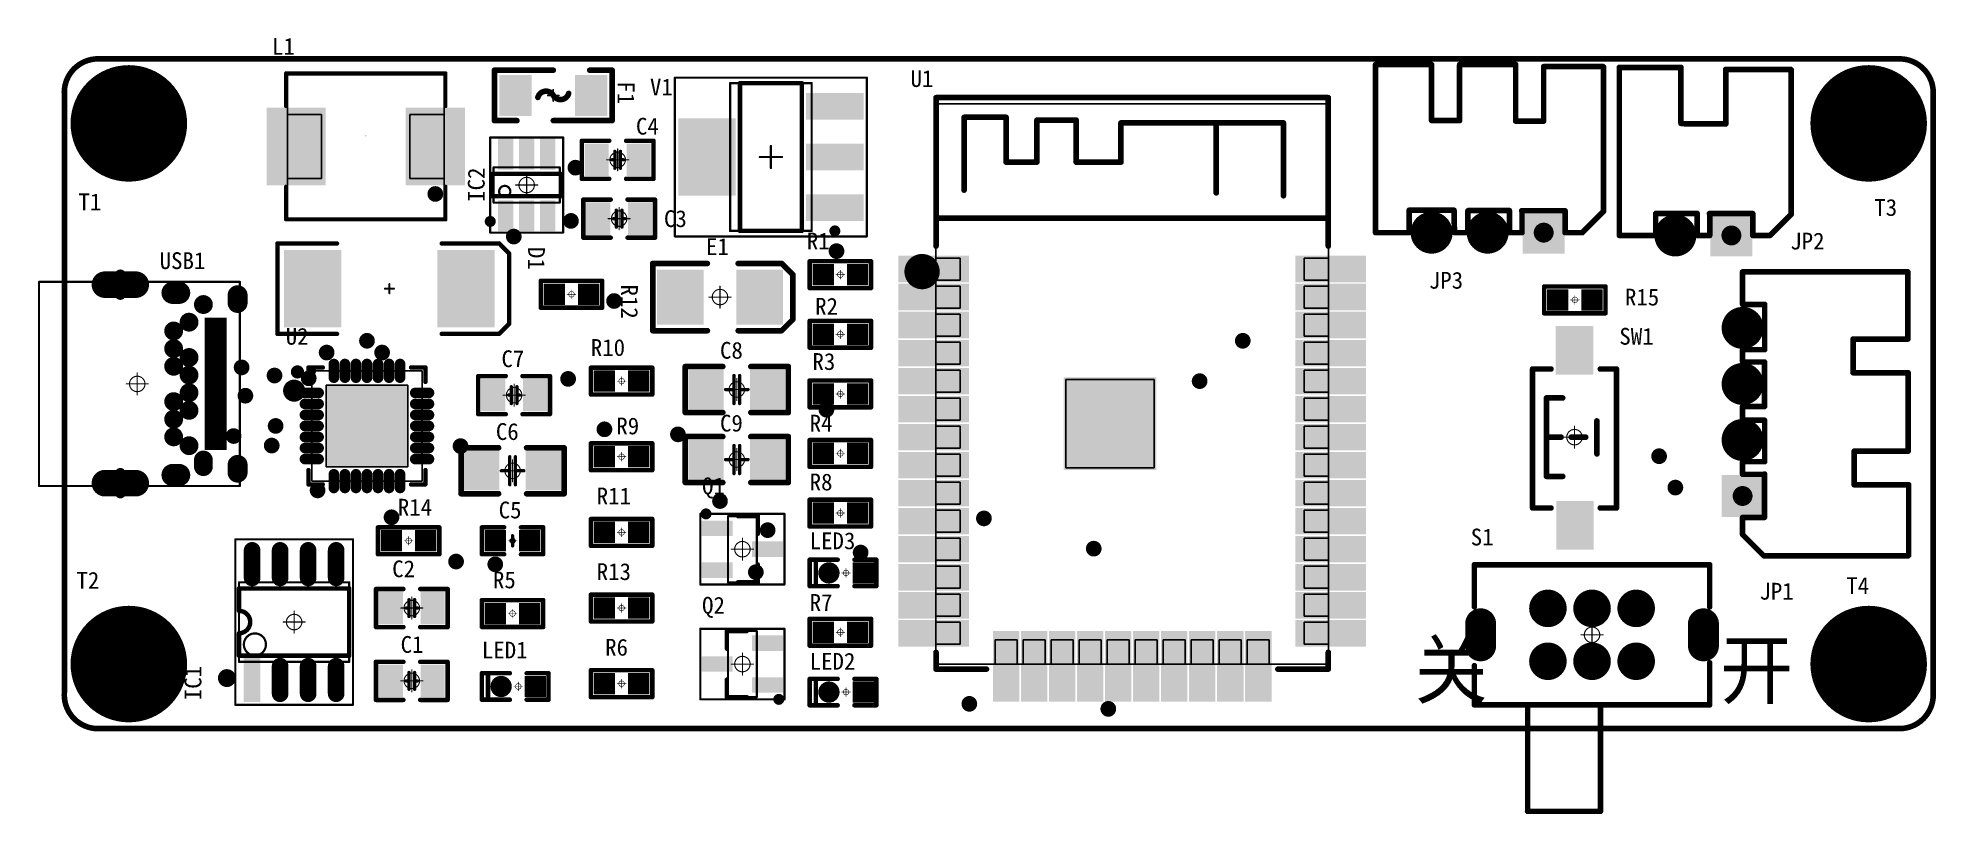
# Model space of a CAD drawing. Header units: millimetres. Extents: x 2.06 to 5.45, y 2.78 to 4.16.
import ezdxf

# ---------------------------------------------------------------- set-up
doc = ezdxf.new("R2010")
doc.units = ezdxf.units.MM
doc.header["$MEASUREMENT"] = 0
for name, color, linetype in [('BottomSolder', 6, 'Continuous'), ('Mechanical1', 6, 'Continuous'), ('Mechanical13', 56, 'Continuous'), ('Mechanical15', 56, 'Continuous'), ('Mechanical4', 56, 'Continuous'), ('Mechanical5', 56, 'Continuous'), ('Mechanical6', 56, 'Continuous'), ('MultiLayer', 9, 'Continuous'), ('PadHoleLayer', 156, 'Continuous'), ('TopOverlay', 2, 'Continuous'), ('TopPaste', 8, 'Continuous'), ('TopSolder', 216, 'Continuous'), ('ViaHoleLayer', 16, 'Continuous')]:
    doc.layers.add(name, color=color, linetype=linetype)

msp = doc.modelspace()

# ---------------------------------------------------------------- texts
at = {"layer": 'TopOverlay'}
for s, height, p in [('L1', 0.03, (2.4805, 4.1325)), ('U1', 0.03, (3.62, 4.075)), ('V1', 0.03, (3.155, 4.06)), ('C4', 0.03, (3.13, 3.99)), ('T1', 0.03, (2.135, 3.855)), ('T3', 0.03, (5.34, 3.845)), ('C3', 0.03, (3.18, 3.825)), ('E1', 0.03, (3.255, 3.775)), ('R1', 0.03, (3.435, 3.785)), ('JP2', 0.03, (5.19, 3.785)), ('USB1', 0.03, (2.28, 3.75)), ('JP3', 0.03, (4.545, 3.715)), ('R2', 0.03, (3.4498, 3.6686)), ('R15', 0.03, (4.895, 3.685)), ('U2', 0.03, (2.505, 3.615)), ('R10', 0.03, (3.0494, 3.595)), ('SW1', 0.03, (4.885, 3.615)), ('C7', 0.03, (2.89, 3.575)), ('C8', 0.03, (3.28, 3.59)), ('R3', 0.03, (3.445, 3.57)), ('C9', 0.03, (3.28, 3.46)), ('R4', 0.03, (3.44, 3.46)), ('C6', 0.03, (2.88, 3.445)), ('R9', 0.03, (3.095, 3.455)), ('R11', 0.03, (3.06, 3.33)), ('Q1', 0.03, (3.248, 3.348)), ('R8', 0.03, (3.44, 3.355)), ('R14', 0.03, (2.705, 3.31)), ('C5', 0.03, (2.885, 3.305)), ('S1', 0.03, (4.6198, 3.2567)), ('LED3', 0.03, (3.44, 3.25)), ('C2', 0.03, (2.695, 3.2)), ('R13', 0.03, (3.06, 3.195)), ('T2', 0.03, (2.1315, 3.1795)), ('R5', 0.03, (2.8748, 3.1802)), ('JP1', 0.03, (5.135, 3.16)), ('T4', 0.03, (5.29, 3.17)), ('Q2', 0.03, (3.248, 3.135)), ('R7', 0.03, (3.44, 3.14)), ('C1', 0.03, (2.71, 3.065)), ('LED1', 0.03, (2.855, 3.055)), ('R6', 0.03, (3.075, 3.06)), ('关', 0.1, (4.52, 2.985)), ('开', 0.1, (5.065, 2.985)), ('LED2', 0.03, (3.44, 3.035))]:
    msp.add_text(s, height=height, dxfattribs=at).set_placement(p)
for s, rotation, p in [('F1', 270, (3.0975, 4.085)), ('IC2', 90, (2.86, 3.87)), ('D1', 270, (2.9375, 3.7895)), ('R12', 270, (3.1035, 3.7225)), ('IC1', 90, (2.3545, 2.9805))]:
    msp.add_text(s, height=0.03, rotation=rotation, dxfattribs=at).set_placement(p)

# ---------------------------------------------------------------- blocks, each defined once
blk = doc.blocks.new('R_0603_L_1')
at = {"layer": 'Mechanical15', "const_width": 0.001}
for points in [[(0.0079, 0), (-0.0079, 0)], [(0, 0.0079), (0, -0.0079)]]:
    blk.add_lwpolyline(points, dxfattribs=at)
at = {"layer": 'Mechanical15'}
for points, const_width in [([(-0.0081, 0, 1), (-0.0076, 0, 1)], 0.0005), ([(0.005, 0, 1), (-0.005, 0, 1)], 0.001), ([(-0.0053, 0, 1), (-0.0047, 0, 1)], 0.0005), ([(-0.0002, 0.0079, 1), (0.0003, 0.0079, 1)], 0.0005), ([(0.0047, 0, 1), (0.0053, 0, 1)], 0.0005), ([(0.0076, 0, 1), (0.0081, 0, 1)], 0.0005), ([(-0.0002, -0.0079, 1), (0.0003, -0.0079, 1)], 0.0005)]:
    blk.add_lwpolyline(points, format="xyb", close=True, dxfattribs=dict(at, const_width=const_width))
at = {"layer": 'TopOverlay', "const_width": 0.008}
for points in [[(-0.015, 0.024), (-0.0548, 0.024)], [(-0.0548, 0.024), (-0.0548, -0.024)], [(0.0548, 0.024), (-0.016, 0.024)], [(0.0548, 0.024), (0.0548, -0.024)], [(-0.015, -0.024), (-0.0548, -0.024)], [(0.0548, -0.024), (-0.015, -0.024)]]:
    blk.add_lwpolyline(points, dxfattribs=at)
at = {"layer": 'TopOverlay', "const_width": 0.004}
for points in [[(-0.0568, 0.024, 1), (-0.0528, 0.024, 1)], [(-0.0568, 0.024, 1), (-0.0528, 0.024, 1)], [(-0.018, 0.024, 1), (-0.014, 0.024, 1)], [(-0.017, 0.024, 1), (-0.013, 0.024, 1)], [(0.0528, 0.024, 1), (0.0568, 0.024, 1)], [(0.0528, 0.024, 1), (0.0568, 0.024, 1)], [(-0.0568, -0.024, 1), (-0.0528, -0.024, 1)], [(-0.0568, -0.024, 1), (-0.0528, -0.024, 1)], [(-0.017, -0.024, 1), (-0.013, -0.024, 1)], [(-0.017, -0.024, 1), (-0.013, -0.024, 1)], [(0.0528, -0.024, 1), (0.0568, -0.024, 1)], [(0.0528, -0.024, 1), (0.0568, -0.024, 1)]]:
    blk.add_lwpolyline(points, format="xyb", close=True, dxfattribs=at)
at = {"layer": 'TopPaste'}
for points in [[(-0.0456, -0.015), (-0.0156, -0.015), (-0.0456, 0.015), (-0.0156, 0.015)], [(0.0156, -0.015), (0.0456, -0.015), (0.0156, 0.015), (0.0456, 0.015)]]:
    blk.add_solid(points, dxfattribs=at)
at = {"layer": 'TopSolder'}
for points in [[(-0.0496, -0.019), (-0.0116, -0.019), (-0.0496, 0.019), (-0.0116, 0.019)], [(0.0116, -0.019), (0.0496, -0.019), (0.0116, 0.019), (0.0496, 0.019)]]:
    blk.add_solid(points, dxfattribs=at)
blk = doc.blocks.new('XH2_54_WI_3P_2')
at = {"layer": 'BottomSolder', "const_width": 0.0375}
for points in [[(-0.0187, 0, 1), (0.0187, 0, 1)], [(0.0813, 0, 1), (0.1187, 0, 1)]]:
    blk.add_lwpolyline(points, format="xyb", close=True, dxfattribs=at)
at = {"layer": 'BottomSolder'}
blk.add_solid([(-0.1375, -0.0375), (-0.0625, -0.0375), (-0.1375, 0.0375), (-0.0625, 0.0375)], dxfattribs=at)
at = {"layer": 'MultiLayer', "const_width": 0.0335}
for points in [[(-0.0167, 0, 1), (0.0167, 0, 1)], [(0.0833, 0, 1), (0.1167, 0, 1)]]:
    blk.add_lwpolyline(points, format="xyb", close=True, dxfattribs=at)
at = {"layer": 'MultiLayer'}
blk.add_solid([(-0.1335, -0.0335), (-0.0665, -0.0335), (-0.1335, 0.0335), (-0.0665, 0.0335)], dxfattribs=at)
at = {"layer": 'PadHoleLayer', "const_width": 0.0177}
for points in [[(-0.1089, 0, 1), (-0.0911, 0, 1)], [(-0.0089, 0, 1), (0.0089, 0, 1)], [(0.0911, 0, 1), (0.1089, 0, 1)]]:
    blk.add_lwpolyline(points, format="xyb", close=True, dxfattribs=at)
at = {"layer": 'TopOverlay', "const_width": 0.01}
for points in [[(-0.1689, 0), (-0.1918, -0.0229)], [(-0.1383, 0), (-0.1689, 0)], [(-0.1383, 0), (-0.1383, -0.0387)], [(-0.0388, 0), (-0.0613, 0)], [(-0.0613, 0), (-0.0613, -0.0387)], [(-0.0388, 0), (-0.0388, -0.0394)], [(0.0352, 0), (0.0352, -0.0389)], [(0.0592, 0), (0.0357, 0)], [(0.06, -0.04), (0.0592, 0)], [(0.1592, 0), (0.14, 0)], [(0.14, 0), (0.14, -0.04)], [(0.2, 0), (0.1592, 0)], [(0.2, 0), (0.2, -0.3)], [(-0.1918, -0.0229), (-0.2069, -0.038)], [(-0.2069, -0.038), (-0.2069, -0.2954)], [(-0.1378, -0.0392), (-0.1383, -0.0387)], [(-0.0608, -0.0392), (-0.0613, -0.0387)], [(-0.0608, -0.0392), (-0.1378, -0.0392)], [(0.0346, -0.0394), (-0.0388, -0.0394)], [(0.0352, -0.0389), (0.0346, -0.0394)], [(0.14, -0.04), (0.06, -0.04)], [(-0.05, -0.1991), (-0.1, -0.1991)], [(-0.1, -0.1991), (-0.1, -0.2964)], [(-0.05, -0.1991), (-0.05, -0.3)], [(0.1, -0.2), (0.05, -0.2)], [(0.05, -0.2), (0.05, -0.3)], [(0.1, -0.2), (0.1, -0.3)], [(-0.2059, -0.2964), (-0.2069, -0.2954)], [(-0.1, -0.2964), (-0.2059, -0.2964)], [(0, -0.3), (-0.05, -0.3)], [(0.05, -0.3), (0, -0.3)], [(0.2, -0.3), (0.1, -0.3)]]:
    blk.add_lwpolyline(points, dxfattribs=at)
at = {"layer": 'TopOverlay', "const_width": 0.005}
for points in [[(-0.1714, 0, 1), (-0.1664, 0, 1)], [(-0.1714, 0, 1), (-0.1664, 0, 1)], [(-0.1408, 0, 1), (-0.1358, 0, 1)], [(-0.1408, 0, 1), (-0.1358, 0, 1)], [(-0.0638, 0, 1), (-0.0588, 0, 1)], [(-0.0638, 0, 1), (-0.0588, 0, 1)], [(-0.0413, 0, 1), (-0.0363, 0, 1)], [(-0.0413, 0, 1), (-0.0363, 0, 1)], [(0.0327, 0, 1), (0.0377, 0, 1)], [(0.0332, 0, 1), (0.0382, 0, 1)], [(0.0567, 0, 1), (0.0617, 0, 1)], [(0.0567, 0, 1), (0.0617, 0, 1)], [(0.1375, 0, 1), (0.1425, 0, 1)], [(0.1375, 0, 1), (0.1425, 0, 1)], [(0.1567, 0, 1), (0.1617, 0, 1)], [(0.1567, 0, 1), (0.1617, 0, 1)], [(0.1975, 0, 1), (0.2025, 0, 1)], [(0.1975, 0, 1), (0.2025, 0, 1)], [(-0.2094, -0.038, 1), (-0.2044, -0.038, 1)], [(-0.2094, -0.038, 1), (-0.2044, -0.038, 1)], [(-0.1943, -0.0229, 1), (-0.1893, -0.0229, 1)], [(-0.1943, -0.0229, 1), (-0.1893, -0.0229, 1)], [(-0.1408, -0.0387, 1), (-0.1358, -0.0387, 1)], [(-0.1408, -0.0387, 1), (-0.1358, -0.0387, 1)], [(-0.0638, -0.0387, 1), (-0.0588, -0.0387, 1)], [(-0.0638, -0.0387, 1), (-0.0588, -0.0387, 1)], [(-0.1403, -0.0392, 1), (-0.1353, -0.0392, 1)], [(-0.1403, -0.0392, 1), (-0.1353, -0.0392, 1)], [(-0.0633, -0.0392, 1), (-0.0583, -0.0392, 1)], [(-0.0633, -0.0392, 1), (-0.0583, -0.0392, 1)], [(-0.0413, -0.0394, 1), (-0.0363, -0.0394, 1)], [(-0.0413, -0.0394, 1), (-0.0363, -0.0394, 1)], [(0.0321, -0.0394, 1), (0.0371, -0.0394, 1)], [(0.0321, -0.0394, 1), (0.0371, -0.0394, 1)], [(0.0327, -0.0389, 1), (0.0377, -0.0389, 1)], [(0.0327, -0.0389, 1), (0.0377, -0.0389, 1)], [(0.0575, -0.04, 1), (0.0625, -0.04, 1)], [(0.0575, -0.04, 1), (0.0625, -0.04, 1)], [(0.1375, -0.04, 1), (0.1425, -0.04, 1)], [(0.1375, -0.04, 1), (0.1425, -0.04, 1)], [(-0.1025, -0.1991, 1), (-0.0975, -0.1991, 1)], [(-0.1025, -0.1991, 1), (-0.0975, -0.1991, 1)], [(-0.0525, -0.1991, 1), (-0.0475, -0.1991, 1)], [(-0.0525, -0.1991, 1), (-0.0475, -0.1991, 1)], [(0.0475, -0.2, 1), (0.0525, -0.2, 1)], [(0.0475, -0.2, 1), (0.0525, -0.2, 1)], [(0.0975, -0.2, 1), (0.1025, -0.2, 1)], [(0.0975, -0.2, 1), (0.1025, -0.2, 1)], [(-0.2094, -0.2954, 1), (-0.2044, -0.2954, 1)], [(-0.2094, -0.2954, 1), (-0.2044, -0.2954, 1)], [(-0.2084, -0.2964, 1), (-0.2034, -0.2964, 1)], [(-0.2084, -0.2964, 1), (-0.2034, -0.2964, 1)], [(-0.1025, -0.2964, 1), (-0.0975, -0.2964, 1)], [(-0.1025, -0.2964, 1), (-0.0975, -0.2964, 1)], [(-0.0525, -0.3, 1), (-0.0475, -0.3, 1)], [(-0.0525, -0.3, 1), (-0.0475, -0.3, 1)], [(-0.0025, -0.3, 1), (0.0025, -0.3, 1)], [(-0.0025, -0.3, 1), (0.0025, -0.3, 1)], [(0.0475, -0.3, 1), (0.0525, -0.3, 1)], [(0.0475, -0.3, 1), (0.0525, -0.3, 1)], [(0.0975, -0.3, 1), (0.1025, -0.3, 1)], [(0.0975, -0.3, 1), (0.1025, -0.3, 1)], [(0.1975, -0.3, 1), (0.2025, -0.3, 1)], [(0.1975, -0.3, 1), (0.2025, -0.3, 1)]]:
    blk.add_lwpolyline(points, format="xyb", close=True, dxfattribs=at)
at = {"layer": 'TopSolder', "const_width": 0.0375}
for points in [[(-0.0187, 0, 1), (0.0187, 0, 1)], [(0.0813, 0, 1), (0.1187, 0, 1)]]:
    blk.add_lwpolyline(points, format="xyb", close=True, dxfattribs=at)
at = {"layer": 'TopSolder'}
blk.add_solid([(-0.1375, -0.0375), (-0.0625, -0.0375), (-0.1375, 0.0375), (-0.0625, 0.0375)], dxfattribs=at)
blk = doc.blocks.new('SK_22D02_3')
at = {"layer": 'BottomSolder'}
for points, const_width in [([(-0.0955, 0.0472, 1), (-0.062, 0.0472, 1)], 0.0335), ([(-0.0168, 0.0472, 1), (0.0168, 0.0472, 1)], 0.0335), ([(0.062, 0.0472, 1), (0.0955, 0.0472, 1)], 0.0335), ([(-0.2126, 0.0197, 1), (-0.185, 0.0197, 1)], 0.0276), ([(0.185, 0.0197, 1), (0.2126, 0.0197, 1)], 0.0276), ([(-0.2126, -0.0197, 1), (-0.185, -0.0197, 1)], 0.0276), ([(0.185, -0.0197, 1), (0.2126, -0.0197, 1)], 0.0276), ([(-0.0955, -0.0472, 1), (-0.062, -0.0472, 1)], 0.0335), ([(-0.0168, -0.0472, 1), (0.0168, -0.0472, 1)], 0.0335), ([(0.062, -0.0472, 1), (0.0955, -0.0472, 1)], 0.0335)]:
    blk.add_lwpolyline(points, format="xyb", close=True, dxfattribs=dict(at, const_width=const_width))
at = {"layer": 'BottomSolder', "const_width": 0.0552}
for points in [[(-0.1988, -0.0197), (-0.1988, 0.0197)], [(0.1988, -0.0197), (0.1988, 0.0197)]]:
    blk.add_lwpolyline(points, dxfattribs=at)
at = {"layer": 'Mechanical15', "const_width": 0.00197}
for points in [[(-0.0197, 0), (0.0197, 0)], [(0, -0.0197), (0, 0.0197)]]:
    blk.add_lwpolyline(points, dxfattribs=at)
at = {"layer": 'Mechanical15'}
for points, const_width in [([(-0.0202, 0, 1), (-0.0192, 0, 1)], 0.000984), ([(0.0138, 0, 1), (-0.0138, 0, 1)], 0.00197), ([(-0.0143, 0, 1), (-0.0133, 0, 1)], 0.000984), ([(-0.0005, 0.0197, 1), (0.0005, 0.0197, 1)], 0.000984), ([(0.0133, 0, 1), (0.0143, 0, 1)], 0.000984), ([(0.0192, 0, 1), (0.0202, 0, 1)], 0.000984), ([(-0.0005, -0.0197, 1), (0.0005, -0.0197, 1)], 0.000984)]:
    blk.add_lwpolyline(points, format="xyb", close=True, dxfattribs=dict(at, const_width=const_width))
at = {"layer": 'MultiLayer'}
for points, const_width in [([(-0.0935, 0.0472, 1), (-0.064, 0.0472, 1)], 0.0295), ([(-0.0148, 0.0472, 1), (0.0148, 0.0472, 1)], 0.0295), ([(0.064, 0.0472, 1), (0.0935, 0.0472, 1)], 0.0295), ([(-0.2106, 0.0197, 1), (-0.187, 0.0197, 1)], 0.0236), ([(0.187, 0.0197, 1), (0.2106, 0.0197, 1)], 0.0236), ([(-0.2106, -0.0197, 1), (-0.187, -0.0197, 1)], 0.0236), ([(0.187, -0.0197, 1), (0.2106, -0.0197, 1)], 0.0236), ([(-0.0935, -0.0472, 1), (-0.064, -0.0472, 1)], 0.0295), ([(-0.0148, -0.0472, 1), (0.0148, -0.0472, 1)], 0.0295), ([(0.064, -0.0472, 1), (0.0935, -0.0472, 1)], 0.0295)]:
    blk.add_lwpolyline(points, format="xyb", close=True, dxfattribs=dict(at, const_width=const_width))
at = {"layer": 'MultiLayer', "const_width": 0.0472}
for points in [[(-0.1988, -0.0197), (-0.1988, 0.0197)], [(0.1988, -0.0197), (0.1988, 0.0197)]]:
    blk.add_lwpolyline(points, dxfattribs=at)
at = {"layer": 'PadHoleLayer'}
for points, const_width in [([(-0.0856, 0.0472, 1), (-0.0719, 0.0472, 1)], 0.0138), ([(-0.0069, 0.0472, 1), (0.0069, 0.0472, 1)], 0.0138), ([(0.0719, 0.0472, 1), (0.0856, 0.0472, 1)], 0.0138), ([(-0.1885, 0.0123), (-0.1885, -0.0123, -1), (-0.2092, -0.0123), (-0.2092, 0.0123, -1)], 0.00689), ([(0.2092, 0.0123), (0.2092, -0.0123, -1), (0.1885, -0.0123), (0.1885, 0.0123, -1)], 0.00689), ([(-0.0856, -0.0472, 1), (-0.0719, -0.0472, 1)], 0.0138), ([(-0.0069, -0.0472, 1), (0.0069, -0.0472, 1)], 0.0138), ([(0.0719, -0.0472, 1), (0.0856, -0.0472, 1)], 0.0138)]:
    blk.add_lwpolyline(points, format="xyb", close=True, dxfattribs=dict(at, const_width=const_width))
at = {"layer": 'TopOverlay', "const_width": 0.00984}
for points in [[(-0.21, 0.125), (0.21, 0.125)], [(-0.21, 0.05), (-0.21, 0.125)], [(0.21, 0.05), (0.21, 0.125)], [(-0.21, -0.125), (-0.21, -0.055)], [(0.21, -0.125), (0.21, -0.05)], [(-0.21, -0.125), (0.21, -0.125)], [(-0.115, -0.315), (-0.115, -0.125)], [(0.015, -0.315), (0.015, -0.125)], [(-0.115, -0.315), (0.015, -0.315)]]:
    blk.add_lwpolyline(points, dxfattribs=at)
at = {"layer": 'TopOverlay', "const_width": 0.00492}
for points in [[(-0.2125, 0.125, 1), (-0.2075, 0.125, 1)], [(-0.2125, 0.125, 1), (-0.2075, 0.125, 1)], [(0.2075, 0.125, 1), (0.2125, 0.125, 1)], [(0.2075, 0.125, 1), (0.2125, 0.125, 1)], [(-0.2125, 0.05, 1), (-0.2075, 0.05, 1)], [(0.2075, 0.05, 1), (0.2125, 0.05, 1)], [(-0.2125, -0.055, 1), (-0.2075, -0.055, 1)], [(0.2075, -0.05, 1), (0.2125, -0.05, 1)], [(-0.2125, -0.125, 1), (-0.2075, -0.125, 1)], [(-0.2125, -0.125, 1), (-0.2075, -0.125, 1)], [(-0.1175, -0.125, 1), (-0.1125, -0.125, 1)], [(0.0125, -0.125, 1), (0.0175, -0.125, 1)], [(0.2075, -0.125, 1), (0.2125, -0.125, 1)], [(0.2075, -0.125, 1), (0.2125, -0.125, 1)], [(-0.1175, -0.315, 1), (-0.1125, -0.315, 1)], [(-0.1175, -0.315, 1), (-0.1125, -0.315, 1)], [(0.0125, -0.315, 1), (0.0175, -0.315, 1)], [(0.0125, -0.315, 1), (0.0175, -0.315, 1)]]:
    blk.add_lwpolyline(points, format="xyb", close=True, dxfattribs=at)
at = {"layer": 'TopSolder'}
for points, const_width in [([(-0.0955, 0.0472, 1), (-0.062, 0.0472, 1)], 0.0335), ([(-0.0168, 0.0472, 1), (0.0168, 0.0472, 1)], 0.0335), ([(0.062, 0.0472, 1), (0.0955, 0.0472, 1)], 0.0335), ([(-0.2126, 0.0197, 1), (-0.185, 0.0197, 1)], 0.0276), ([(0.185, 0.0197, 1), (0.2126, 0.0197, 1)], 0.0276), ([(-0.2126, -0.0197, 1), (-0.185, -0.0197, 1)], 0.0276), ([(0.185, -0.0197, 1), (0.2126, -0.0197, 1)], 0.0276), ([(-0.0955, -0.0472, 1), (-0.062, -0.0472, 1)], 0.0335), ([(-0.0168, -0.0472, 1), (0.0168, -0.0472, 1)], 0.0335), ([(0.062, -0.0472, 1), (0.0955, -0.0472, 1)], 0.0335)]:
    blk.add_lwpolyline(points, format="xyb", close=True, dxfattribs=dict(at, const_width=const_width))
at = {"layer": 'TopSolder', "const_width": 0.0552}
for points in [[(-0.1988, -0.0197), (-0.1988, 0.0197)], [(0.1988, -0.0197), (0.1988, 0.0197)]]:
    blk.add_lwpolyline(points, dxfattribs=at)
blk = doc.blocks.new('USB_C_S_A_4')
at = {"layer": 'BottomSolder'}
for points, const_width in [([(-0.1445, 0.1791), (-0.1583, 0.1791)], 0.0356), ([(0.1583, 0.1791), (0.1445, 0.1791)], 0.0356), ([(0.1476, 0.1181), (0.1358, 0.1181)], 0.0336), ([(-0.1626, 0.0748), (-0.1626, 0.063)], 0.0395), ([(0.1626, 0.0748), (0.1626, 0.063)], 0.0395), ([(-0.1772, -0.0026), (-0.1772, -0.0577)], 0.0474), ([(0.1772, -0.0026), (0.1772, -0.0577)], 0.0474)]:
    blk.add_lwpolyline(points, dxfattribs=dict(at, const_width=const_width))
for points, const_width in [([(-0.1672, 0.1791, 1), (-0.1494, 0.1791, 1)], 0.0178), ([(-0.1534, 0.1791, 1), (-0.1356, 0.1791, 1)], 0.0178), ([(0.1356, 0.1791, 1), (0.1534, 0.1791, 1)], 0.0178), ([(0.1494, 0.1791, 1), (0.1672, 0.1791, 1)], 0.0178), ([(-0.1501, 0.1181, 1), (-0.1333, 0.1181, 1)], 0.0168), ([(-0.1186, 0.0925, 1), (-0.1018, 0.0925, 1)], 0.0168), ([(-0.0556, 0.0925, 1), (-0.0388, 0.0925, 1)], 0.0168), ([(-0.0241, 0.0925, 1), (-0.0074, 0.0925, 1)], 0.0168), ([(0.0074, 0.0925, 1), (0.0241, 0.0925, 1)], 0.0168), ([(0.0388, 0.0925, 1), (0.0556, 0.0925, 1)], 0.0168), ([(0.1018, 0.0925, 1), (0.1186, 0.0925, 1)], 0.0168), ([(0.1274, 0.1181, 1), (0.1442, 0.1181, 1)], 0.0168), ([(0.1392, 0.1181, 1), (0.156, 0.1181, 1)], 0.0168), ([(-0.1725, 0.0748, 1), (-0.1527, 0.0748, 1)], 0.0197), ([(-0.1725, 0.063, 1), (-0.1527, 0.063, 1)], 0.0197), ([(-0.1029, 0.065, 1), (-0.0861, 0.065, 1)], 0.0168), ([(-0.0714, 0.065, 1), (-0.0546, 0.065, 1)], 0.0168), ([(-0.0399, 0.065, 1), (-0.0231, 0.065, 1)], 0.0168), ([(0.0231, 0.065, 1), (0.0399, 0.065, 1)], 0.0168), ([(0.0546, 0.065, 1), (0.0714, 0.065, 1)], 0.0168), ([(0.0861, 0.065, 1), (0.1029, 0.065, 1)], 0.0168), ([(0.1527, 0.0748, 1), (0.1725, 0.0748, 1)], 0.0197), ([(0.1527, 0.063, 1), (0.1725, 0.063, 1)], 0.0197), ([(-0.189, -0.0026, 1), (-0.1653, -0.0026, 1)], 0.0237), ([(0.1653, -0.0026, 1), (0.189, -0.0026, 1)], 0.0237), ([(-0.189, -0.0577, 1), (-0.1653, -0.0577, 1)], 0.0237), ([(0.1653, -0.0577, 1), (0.189, -0.0577, 1)], 0.0237)]:
    blk.add_lwpolyline(points, format="xyb", close=True, dxfattribs=dict(at, const_width=const_width))
at = {"layer": 'Mechanical15', "const_width": 0.00197}
for points in [[(0.0197, 0), (-0.0197, 0)], [(0, -0.0197), (0, 0.0197)]]:
    blk.add_lwpolyline(points, dxfattribs=at)
at = {"layer": 'Mechanical15'}
for points, const_width in [([(-0.0202, 0, 1), (-0.0192, 0, 1)], 0.000984), ([(0.0138, 0, 1), (-0.0138, 0, 1)], 0.00197), ([(-0.0143, 0, 1), (-0.0133, 0, 1)], 0.000984), ([(-0.0005, 0.0197, 1), (0.0005, 0.0197, 1)], 0.000984), ([(0.0133, 0, 1), (0.0143, 0, 1)], 0.000984), ([(0.0192, 0, 1), (0.0202, 0, 1)], 0.000984), ([(-0.0005, -0.0197, 1), (0.0005, -0.0197, 1)], 0.000984)]:
    blk.add_lwpolyline(points, format="xyb", close=True, dxfattribs=dict(at, const_width=const_width))
at = {"layer": 'MultiLayer'}
for points, const_width in [([(-0.1445, 0.1791), (-0.1583, 0.1791)], 0.0276), ([(0.1583, 0.1791), (0.1445, 0.1791)], 0.0276), ([(0.1476, 0.1181), (0.1358, 0.1181)], 0.0256), ([(-0.1626, 0.0748), (-0.1626, 0.063)], 0.0315), ([(0.1626, 0.0748), (0.1626, 0.063)], 0.0315), ([(-0.1772, -0.0026), (-0.1772, -0.0577)], 0.0394), ([(0.1772, -0.0026), (0.1772, -0.0577)], 0.0394)]:
    blk.add_lwpolyline(points, dxfattribs=dict(at, const_width=const_width))
for points, const_width in [([(-0.1652, 0.1791, 1), (-0.1514, 0.1791, 1)], 0.0138), ([(-0.1514, 0.1791, 1), (-0.1376, 0.1791, 1)], 0.0138), ([(0.1376, 0.1791, 1), (0.1514, 0.1791, 1)], 0.0138), ([(0.1514, 0.1791, 1), (0.1652, 0.1791, 1)], 0.0138), ([(-0.1481, 0.1181, 1), (-0.1353, 0.1181, 1)], 0.0128), ([(-0.1166, 0.0925, 1), (-0.1038, 0.0925, 1)], 0.0128), ([(-0.0536, 0.0925, 1), (-0.0408, 0.0925, 1)], 0.0128), ([(-0.0221, 0.0925, 1), (-0.0094, 0.0925, 1)], 0.0128), ([(0.0094, 0.0925, 1), (0.0221, 0.0925, 1)], 0.0128), ([(0.0408, 0.0925, 1), (0.0536, 0.0925, 1)], 0.0128), ([(0.1038, 0.0925, 1), (0.1166, 0.0925, 1)], 0.0128), ([(0.1294, 0.1181, 1), (0.1422, 0.1181, 1)], 0.0128), ([(0.1412, 0.1181, 1), (0.154, 0.1181, 1)], 0.0128), ([(-0.1705, 0.0748, 1), (-0.1547, 0.0748, 1)], 0.0157), ([(-0.1705, 0.063, 1), (-0.1547, 0.063, 1)], 0.0157), ([(-0.1009, 0.065, 1), (-0.0881, 0.065, 1)], 0.0128), ([(-0.0694, 0.065, 1), (-0.0566, 0.065, 1)], 0.0128), ([(-0.0379, 0.065, 1), (-0.0251, 0.065, 1)], 0.0128), ([(0.0251, 0.065, 1), (0.0379, 0.065, 1)], 0.0128), ([(0.0566, 0.065, 1), (0.0694, 0.065, 1)], 0.0128), ([(0.0881, 0.065, 1), (0.1009, 0.065, 1)], 0.0128), ([(0.1547, 0.0748, 1), (0.1705, 0.0748, 1)], 0.0157), ([(0.1547, 0.063, 1), (0.1705, 0.063, 1)], 0.0157), ([(-0.187, -0.0026, 1), (-0.1673, -0.0026, 1)], 0.0197), ([(0.1673, -0.0026, 1), (0.187, -0.0026, 1)], 0.0197), ([(-0.187, -0.0577, 1), (-0.1673, -0.0577, 1)], 0.0197), ([(0.1673, -0.0577, 1), (0.187, -0.0577, 1)], 0.0197)]:
    blk.add_lwpolyline(points, format="xyb", close=True, dxfattribs=dict(at, const_width=const_width))
at = {"layer": 'PadHoleLayer'}
for points, const_width in [([(-0.1455, 0.1841), (-0.1455, 0.1742, -1), (-0.1573, 0.1742), (-0.1573, 0.1841, -1)], 0.00394), ([(0.1573, 0.1841), (0.1573, 0.1742, -1), (0.1455, 0.1742), (0.1455, 0.1841, -1)], 0.00394), ([(-0.1481, 0.1181, 1), (-0.1353, 0.1181, 1)], 0.0128), ([(0.1513, 0.1208), (0.1513, 0.1154, -1), (0.1321, 0.1154), (0.1321, 0.1208, -1)], 0.0064), ([(-0.1646, 0.0807), (-0.1606, 0.0807, -1), (-0.1606, 0.0571), (-0.1646, 0.0571, -1)], 0.00787), ([(-0.1142, 0.0925, 1), (-0.1063, 0.0925, 1)], 0.00787), ([(-0.0984, 0.065, 1), (-0.0906, 0.065, 1)], 0.00787), ([(-0.0669, 0.065, 1), (-0.0591, 0.065, 1)], 0.00787), ([(-0.0512, 0.0925, 1), (-0.0433, 0.0925, 1)], 0.00787), ([(-0.0354, 0.065, 1), (-0.0276, 0.065, 1)], 0.00787), ([(-0.0197, 0.0925, 1), (-0.0118, 0.0925, 1)], 0.00787), ([(0.0118, 0.0925, 1), (0.0197, 0.0925, 1)], 0.00787), ([(0.0276, 0.065, 1), (0.0354, 0.065, 1)], 0.00787), ([(0.0433, 0.0925, 1), (0.0512, 0.0925, 1)], 0.00787), ([(0.0591, 0.065, 1), (0.0669, 0.065, 1)], 0.00787), ([(0.0906, 0.065, 1), (0.0984, 0.065, 1)], 0.00787), ([(0.1063, 0.0925, 1), (0.1142, 0.0925, 1)], 0.00787), ([(0.1606, 0.0807), (0.1646, 0.0807, -1), (0.1646, 0.0571), (0.1606, 0.0571, -1)], 0.00787), ([(-0.1944, -0.0227), (-0.1599, -0.0227, -1), (-0.1599, -0.0375), (-0.1944, -0.0375, -1)], 0.00492), ([(0.1599, -0.0227), (0.1944, -0.0227, -1), (0.1944, -0.0375), (0.1599, -0.0375, -1)], 0.00492)]:
    blk.add_lwpolyline(points, format="xyb", close=True, dxfattribs=dict(at, const_width=const_width))
at = {"layer": 'TopOverlay', "const_width": 0.00394}
for points in [[(-0.1821, -0.1752), (-0.1821, 0.1831)], [(0.1821, 0.1831), (-0.1821, 0.1831)], [(0.1821, -0.1752), (0.1821, 0.1831)], [(0.1821, -0.1752), (-0.1821, -0.1752)]]:
    blk.add_lwpolyline(points, dxfattribs=at)
at = {"layer": 'TopOverlay', "const_width": 0.00197}
for points in [[(-0.1831, 0.1831, 1), (-0.1811, 0.1831, 1)], [(-0.1831, 0.1831, 1), (-0.1811, 0.1831, 1)], [(0.1811, 0.1831, 1), (0.1831, 0.1831, 1)], [(0.1811, 0.1831, 1), (0.1831, 0.1831, 1)], [(-0.1831, -0.1752, 1), (-0.1811, -0.1752, 1)], [(-0.1831, -0.1752, 1), (-0.1811, -0.1752, 1)], [(0.1811, -0.1752, 1), (0.1831, -0.1752, 1)], [(0.1811, -0.1752, 1), (0.1831, -0.1752, 1)]]:
    blk.add_lwpolyline(points, format="xyb", close=True, dxfattribs=at)
at = {"layer": 'TopPaste'}
for points in [[(-0.1142, 0.1244), (-0.1024, 0.1244), (-0.1142, 0.1559), (-0.1024, 0.1559)], [(-0.0945, 0.1244), (-0.0827, 0.1244), (-0.0945, 0.1559), (-0.0827, 0.1559)], [(-0.0748, 0.1244), (-0.063, 0.1244), (-0.0748, 0.1559), (-0.063, 0.1559)], [(-0.0551, 0.1244), (-0.0433, 0.1244), (-0.0551, 0.1559), (-0.0433, 0.1559)], [(-0.0354, 0.1244), (-0.0236, 0.1244), (-0.0354, 0.1559), (-0.0236, 0.1559)], [(-0.0157, 0.1244), (-0.0039, 0.1244), (-0.0157, 0.1559), (-0.0039, 0.1559)], [(0.0039, 0.1244), (0.0157, 0.1244), (0.0039, 0.1559), (0.0157, 0.1559)], [(0.0236, 0.1244), (0.0354, 0.1244), (0.0236, 0.1559), (0.0354, 0.1559)], [(0.0433, 0.1244), (0.0551, 0.1244), (0.0433, 0.1559), (0.0551, 0.1559)], [(0.063, 0.1244), (0.0748, 0.1244), (0.063, 0.1559), (0.0748, 0.1559)], [(0.0827, 0.1244), (0.0945, 0.1244), (0.0827, 0.1559), (0.0945, 0.1559)], [(0.1024, 0.1244), (0.1142, 0.1244), (0.1024, 0.1559), (0.1142, 0.1559)]]:
    blk.add_solid(points, dxfattribs=at)
at = {"layer": 'TopSolder'}
for points, const_width in [([(-0.1445, 0.1791), (-0.1583, 0.1791)], 0.0356), ([(0.1583, 0.1791), (0.1445, 0.1791)], 0.0356), ([(0.1476, 0.1181), (0.1358, 0.1181)], 0.0336), ([(-0.1626, 0.0748), (-0.1626, 0.063)], 0.0395), ([(0.1626, 0.0748), (0.1626, 0.063)], 0.0395), ([(-0.1772, -0.0026), (-0.1772, -0.0577)], 0.0474), ([(0.1772, -0.0026), (0.1772, -0.0577)], 0.0474)]:
    blk.add_lwpolyline(points, dxfattribs=dict(at, const_width=const_width))
for points, const_width in [([(-0.1672, 0.1791, 1), (-0.1494, 0.1791, 1)], 0.0178), ([(-0.1534, 0.1791, 1), (-0.1356, 0.1791, 1)], 0.0178), ([(0.1356, 0.1791, 1), (0.1534, 0.1791, 1)], 0.0178), ([(0.1494, 0.1791, 1), (0.1672, 0.1791, 1)], 0.0178), ([(-0.1501, 0.1181, 1), (-0.1333, 0.1181, 1)], 0.0168), ([(-0.1186, 0.0925, 1), (-0.1018, 0.0925, 1)], 0.0168), ([(-0.0556, 0.0925, 1), (-0.0388, 0.0925, 1)], 0.0168), ([(-0.0241, 0.0925, 1), (-0.0074, 0.0925, 1)], 0.0168), ([(0.0074, 0.0925, 1), (0.0241, 0.0925, 1)], 0.0168), ([(0.0388, 0.0925, 1), (0.0556, 0.0925, 1)], 0.0168), ([(0.1018, 0.0925, 1), (0.1186, 0.0925, 1)], 0.0168), ([(0.1274, 0.1181, 1), (0.1442, 0.1181, 1)], 0.0168), ([(0.1392, 0.1181, 1), (0.156, 0.1181, 1)], 0.0168), ([(-0.1725, 0.0748, 1), (-0.1527, 0.0748, 1)], 0.0197), ([(-0.1725, 0.063, 1), (-0.1527, 0.063, 1)], 0.0197), ([(-0.1029, 0.065, 1), (-0.0861, 0.065, 1)], 0.0168), ([(-0.0714, 0.065, 1), (-0.0546, 0.065, 1)], 0.0168), ([(-0.0399, 0.065, 1), (-0.0231, 0.065, 1)], 0.0168), ([(0.0231, 0.065, 1), (0.0399, 0.065, 1)], 0.0168), ([(0.0546, 0.065, 1), (0.0714, 0.065, 1)], 0.0168), ([(0.0861, 0.065, 1), (0.1029, 0.065, 1)], 0.0168), ([(0.1527, 0.0748, 1), (0.1725, 0.0748, 1)], 0.0197), ([(0.1527, 0.063, 1), (0.1725, 0.063, 1)], 0.0197), ([(-0.189, -0.0026, 1), (-0.1653, -0.0026, 1)], 0.0237), ([(0.1653, -0.0026, 1), (0.189, -0.0026, 1)], 0.0237), ([(-0.189, -0.0577, 1), (-0.1653, -0.0577, 1)], 0.0237), ([(0.1653, -0.0577, 1), (0.189, -0.0577, 1)], 0.0237)]:
    blk.add_lwpolyline(points, format="xyb", close=True, dxfattribs=dict(at, const_width=const_width))
for points in [[(-0.1182, 0.1204), (-0.0984, 0.1204), (-0.1182, 0.1599), (-0.0984, 0.1599)], [(-0.0985, 0.1204), (-0.0787, 0.1204), (-0.0985, 0.1599), (-0.0787, 0.1599)], [(-0.0788, 0.1204), (-0.059, 0.1204), (-0.0788, 0.1599), (-0.059, 0.1599)], [(-0.0591, 0.1204), (-0.0393, 0.1204), (-0.0591, 0.1599), (-0.0393, 0.1599)], [(-0.0394, 0.1204), (-0.0196, 0.1204), (-0.0394, 0.1599), (-0.0196, 0.1599)], [(-0.0197, 0.1204), (0.0001, 0.1204), (-0.0197, 0.1599), (0.0001, 0.1599)], [(-0.0001, 0.1204), (0.0197, 0.1204), (-0.0001, 0.1599), (0.0197, 0.1599)], [(0.0196, 0.1204), (0.0394, 0.1204), (0.0196, 0.1599), (0.0394, 0.1599)], [(0.0393, 0.1204), (0.0591, 0.1204), (0.0393, 0.1599), (0.0591, 0.1599)], [(0.059, 0.1204), (0.0788, 0.1204), (0.059, 0.1599), (0.0788, 0.1599)], [(0.0787, 0.1204), (0.0985, 0.1204), (0.0787, 0.1599), (0.0985, 0.1599)], [(0.0984, 0.1204), (0.1182, 0.1204), (0.0984, 0.1599), (0.1182, 0.1599)]]:
    blk.add_solid(points, dxfattribs=at)
blk = doc.blocks.new('R_0603_L_5')
at = {"layer": 'Mechanical15', "const_width": 0.001}
for points in [[(-0.0079, 0), (0.0079, 0)], [(0, -0.0079), (0, 0.0079)]]:
    blk.add_lwpolyline(points, dxfattribs=at)
at = {"layer": 'Mechanical15'}
for points, const_width in [([(-0.0081, 0, 1), (-0.0076, 0, 1)], 0.0005), ([(0.005, 0, 1), (-0.005, 0, 1)], 0.001), ([(-0.0053, 0, 1), (-0.0047, 0, 1)], 0.0005), ([(-0.0002, 0.0079, 1), (0.0003, 0.0079, 1)], 0.0005), ([(0.0047, 0, 1), (0.0053, 0, 1)], 0.0005), ([(0.0076, 0, 1), (0.0081, 0, 1)], 0.0005), ([(-0.0002, -0.0079, 1), (0.0003, -0.0079, 1)], 0.0005)]:
    blk.add_lwpolyline(points, format="xyb", close=True, dxfattribs=dict(at, const_width=const_width))
at = {"layer": 'TopOverlay', "const_width": 0.008}
for points in [[(-0.0548, 0.024), (-0.015, 0.024)], [(-0.0548, -0.024), (-0.0548, 0.024)], [(-0.016, 0.024), (0.0548, 0.024)], [(0.0548, -0.024), (0.0548, 0.024)], [(-0.0548, -0.024), (-0.015, -0.024)], [(-0.015, -0.024), (0.0548, -0.024)]]:
    blk.add_lwpolyline(points, dxfattribs=at)
at = {"layer": 'TopOverlay', "const_width": 0.004}
for points in [[(-0.0568, 0.024, 1), (-0.0528, 0.024, 1)], [(-0.0568, 0.024, 1), (-0.0528, 0.024, 1)], [(-0.018, 0.024, 1), (-0.014, 0.024, 1)], [(-0.017, 0.024, 1), (-0.013, 0.024, 1)], [(0.0528, 0.024, 1), (0.0568, 0.024, 1)], [(0.0528, 0.024, 1), (0.0568, 0.024, 1)], [(-0.0568, -0.024, 1), (-0.0528, -0.024, 1)], [(-0.0568, -0.024, 1), (-0.0528, -0.024, 1)], [(-0.017, -0.024, 1), (-0.013, -0.024, 1)], [(-0.017, -0.024, 1), (-0.013, -0.024, 1)], [(0.0528, -0.024, 1), (0.0568, -0.024, 1)], [(0.0528, -0.024, 1), (0.0568, -0.024, 1)]]:
    blk.add_lwpolyline(points, format="xyb", close=True, dxfattribs=at)
at = {"layer": 'TopPaste'}
for points in [[(-0.0456, -0.015), (-0.0156, -0.015), (-0.0456, 0.015), (-0.0156, 0.015)], [(0.0156, -0.015), (0.0456, -0.015), (0.0156, 0.015), (0.0456, 0.015)]]:
    blk.add_solid(points, dxfattribs=at)
at = {"layer": 'TopSolder'}
for points in [[(-0.0496, -0.019), (-0.0116, -0.019), (-0.0496, 0.019), (-0.0116, 0.019)], [(0.0116, -0.019), (0.0496, -0.019), (0.0116, 0.019), (0.0496, 0.019)]]:
    blk.add_solid(points, dxfattribs=at)
blk = doc.blocks.new('R_0603_L_6')
at = {"layer": 'Mechanical15', "const_width": 0.001}
for points in [[(-0.007874, 0), (0.007874, 0)], [(0, -0.007874), (0, 0.007874)]]:
    blk.add_lwpolyline(points, dxfattribs=at)
at = {"layer": 'Mechanical15'}
for points, const_width in [([(-0.008124, 0, 1), (-0.007624, 0, 1)], 0.0005), ([(0.005, 0, 1), (-0.005, 0, 1)], 0.001), ([(-0.00525, 0, 1), (-0.00475, 0, 1)], 0.0005), ([(-0.00025, 0.007874, 1), (0.00025, 0.007874, 1)], 0.0005), ([(0.00475, 0, 1), (0.00525, 0, 1)], 0.0005), ([(0.007624, 0, 1), (0.008124, 0, 1)], 0.0005), ([(-0.00025, -0.007874, 1), (0.00025, -0.007874, 1)], 0.0005)]:
    blk.add_lwpolyline(points, format="xyb", close=True, dxfattribs=dict(at, const_width=const_width))
at = {"layer": 'TopOverlay', "const_width": 0.008}
for points in [[(-0.054822, 0.024), (-0.015, 0.024)], [(-0.054822, -0.024), (-0.054822, 0.024)], [(-0.016, 0.024), (0.054822, 0.024)], [(0.054822, -0.024), (0.054822, 0.024)], [(-0.054822, -0.024), (-0.015, -0.024)], [(-0.015, -0.024), (0.054822, -0.024)]]:
    blk.add_lwpolyline(points, dxfattribs=at)
at = {"layer": 'TopOverlay', "const_width": 0.004}
for points in [[(-0.056822, 0.024, 1), (-0.052822, 0.024, 1)], [(-0.056822, 0.024, 1), (-0.052822, 0.024, 1)], [(-0.018, 0.024, 1), (-0.014, 0.024, 1)], [(-0.017, 0.024, 1), (-0.013, 0.024, 1)], [(0.052822, 0.024, 1), (0.056822, 0.024, 1)], [(0.052822, 0.024, 1), (0.056822, 0.024, 1)], [(-0.056822, -0.024, 1), (-0.052822, -0.024, 1)], [(-0.056822, -0.024, 1), (-0.052822, -0.024, 1)], [(-0.017, -0.024, 1), (-0.013, -0.024, 1)], [(-0.017, -0.024, 1), (-0.013, -0.024, 1)], [(0.052822, -0.024, 1), (0.056822, -0.024, 1)], [(0.052822, -0.024, 1), (0.056822, -0.024, 1)]]:
    blk.add_lwpolyline(points, format="xyb", close=True, dxfattribs=at)
at = {"layer": 'TopPaste'}
for points in [[(-0.04559, -0.015), (-0.01559, -0.015), (-0.04559, 0.015), (-0.01559, 0.015)], [(0.01559, -0.015), (0.04559, -0.015), (0.01559, 0.015), (0.04559, 0.015)]]:
    blk.add_solid(points, dxfattribs=at)
at = {"layer": 'TopSolder'}
for points in [[(-0.04959, -0.019), (-0.01159, -0.019), (-0.04959, 0.019), (-0.01159, 0.019)], [(0.01159, -0.019), (0.04959, -0.019), (0.01159, 0.019), (0.04959, 0.019)]]:
    blk.add_solid(points, dxfattribs=at)
blk = doc.blocks.new('R_0603_L_7')
at = {"layer": 'Mechanical15', "const_width": 0.001}
for points in [[(-0.0079, 0), (0.0079, 0)], [(0, -0.0079), (0, 0.0079)]]:
    blk.add_lwpolyline(points, dxfattribs=at)
at = {"layer": 'Mechanical15'}
for points, const_width in [([(-0.0081, 0, 1), (-0.0076, 0, 1)], 0.0005), ([(0.005, 0, 1), (-0.005, 0, 1)], 0.001), ([(-0.0053, 0, 1), (-0.0047, 0, 1)], 0.0005), ([(-0.0002, 0.0079, 1), (0.0003, 0.0079, 1)], 0.0005), ([(0.0047, 0, 1), (0.0053, 0, 1)], 0.0005), ([(0.0076, 0, 1), (0.0081, 0, 1)], 0.0005), ([(-0.0002, -0.0079, 1), (0.0003, -0.0079, 1)], 0.0005)]:
    blk.add_lwpolyline(points, format="xyb", close=True, dxfattribs=dict(at, const_width=const_width))
at = {"layer": 'TopOverlay', "const_width": 0.008}
for points in [[(-0.0548, 0.024), (-0.015, 0.024)], [(-0.0548, -0.024), (-0.0548, 0.024)], [(-0.016, 0.024), (0.0548, 0.024)], [(0.0548, -0.024), (0.0548, 0.024)], [(-0.0548, -0.024), (-0.015, -0.024)], [(-0.015, -0.024), (0.0548, -0.024)]]:
    blk.add_lwpolyline(points, dxfattribs=at)
at = {"layer": 'TopOverlay', "const_width": 0.004}
for points in [[(-0.0568, 0.024, 1), (-0.0528, 0.024, 1)], [(-0.0568, 0.024, 1), (-0.0528, 0.024, 1)], [(-0.018, 0.024, 1), (-0.014, 0.024, 1)], [(-0.017, 0.024, 1), (-0.013, 0.024, 1)], [(0.0528, 0.024, 1), (0.0568, 0.024, 1)], [(0.0528, 0.024, 1), (0.0568, 0.024, 1)], [(-0.0568, -0.024, 1), (-0.0528, -0.024, 1)], [(-0.0568, -0.024, 1), (-0.0528, -0.024, 1)], [(-0.017, -0.024, 1), (-0.013, -0.024, 1)], [(-0.017, -0.024, 1), (-0.013, -0.024, 1)], [(0.0528, -0.024, 1), (0.0568, -0.024, 1)], [(0.0528, -0.024, 1), (0.0568, -0.024, 1)]]:
    blk.add_lwpolyline(points, format="xyb", close=True, dxfattribs=at)
at = {"layer": 'TopPaste'}
for points in [[(-0.0456, -0.015), (-0.0156, -0.015), (-0.0456, 0.015), (-0.0156, 0.015)], [(0.0156, -0.015), (0.0456, -0.015), (0.0156, 0.015), (0.0456, 0.015)]]:
    blk.add_solid(points, dxfattribs=at)
at = {"layer": 'TopSolder'}
for points in [[(-0.0496, -0.019), (-0.0116, -0.019), (-0.0496, 0.019), (-0.0116, 0.019)], [(0.0116, -0.019), (0.0496, -0.019), (0.0116, 0.019), (0.0496, 0.019)]]:
    blk.add_solid(points, dxfattribs=at)
blk = doc.blocks.new('R_0603_L_8')
at = {"layer": 'Mechanical15', "const_width": 0.001}
for points in [[(-0.0079, 0), (0.0079, 0)], [(0, -0.0079), (0, 0.0079)]]:
    blk.add_lwpolyline(points, dxfattribs=at)
at = {"layer": 'Mechanical15'}
for points, const_width in [([(-0.0081, 0, 1), (-0.0076, 0, 1)], 0.0005), ([(0.005, 0, 1), (-0.005, 0, 1)], 0.001), ([(-0.0053, 0, 1), (-0.0047, 0, 1)], 0.0005), ([(-0.0002, 0.0079, 1), (0.0003, 0.0079, 1)], 0.0005), ([(0.0047, 0, 1), (0.0053, 0, 1)], 0.0005), ([(0.0076, 0, 1), (0.0081, 0, 1)], 0.0005), ([(-0.0002, -0.0079, 1), (0.0003, -0.0079, 1)], 0.0005)]:
    blk.add_lwpolyline(points, format="xyb", close=True, dxfattribs=dict(at, const_width=const_width))
at = {"layer": 'TopOverlay', "const_width": 0.008}
for points in [[(-0.0548, 0.024), (-0.015, 0.024)], [(-0.0548, -0.024), (-0.0548, 0.024)], [(-0.016, 0.024), (0.0548, 0.024)], [(0.0548, -0.024), (0.0548, 0.024)], [(-0.0548, -0.024), (-0.015, -0.024)], [(-0.015, -0.024), (0.0548, -0.024)]]:
    blk.add_lwpolyline(points, dxfattribs=at)
at = {"layer": 'TopOverlay', "const_width": 0.004}
for points in [[(-0.0568, 0.024, 1), (-0.0528, 0.024, 1)], [(-0.0568, 0.024, 1), (-0.0528, 0.024, 1)], [(-0.018, 0.024, 1), (-0.014, 0.024, 1)], [(-0.017, 0.024, 1), (-0.013, 0.024, 1)], [(0.0528, 0.024, 1), (0.0568, 0.024, 1)], [(0.0528, 0.024, 1), (0.0568, 0.024, 1)], [(-0.0568, -0.024, 1), (-0.0528, -0.024, 1)], [(-0.0568, -0.024, 1), (-0.0528, -0.024, 1)], [(-0.017, -0.024, 1), (-0.013, -0.024, 1)], [(-0.017, -0.024, 1), (-0.013, -0.024, 1)], [(0.0528, -0.024, 1), (0.0568, -0.024, 1)], [(0.0528, -0.024, 1), (0.0568, -0.024, 1)]]:
    blk.add_lwpolyline(points, format="xyb", close=True, dxfattribs=at)
at = {"layer": 'TopPaste'}
for points in [[(-0.0456, -0.015), (-0.0156, -0.015), (-0.0456, 0.015), (-0.0156, 0.015)], [(0.0156, -0.015), (0.0456, -0.015), (0.0156, 0.015), (0.0456, 0.015)]]:
    blk.add_solid(points, dxfattribs=at)
at = {"layer": 'TopSolder'}
for points in [[(-0.0496, -0.019), (-0.0116, -0.019), (-0.0496, 0.019), (-0.0116, 0.019)], [(0.0116, -0.019), (0.0496, -0.019), (0.0116, 0.019), (0.0496, 0.019)]]:
    blk.add_solid(points, dxfattribs=at)
blk = doc.blocks.new('R_0603_L_9')
at = {"layer": 'Mechanical15', "const_width": 0.001}
for points in [[(-0.0079, 0), (0.0079, 0)], [(0, -0.0079), (0, 0.0079)]]:
    blk.add_lwpolyline(points, dxfattribs=at)
at = {"layer": 'Mechanical15'}
for points, const_width in [([(-0.0081, 0, 1), (-0.0076, 0, 1)], 0.0005), ([(0.005, 0, 1), (-0.005, 0, 1)], 0.001), ([(-0.0053, 0, 1), (-0.0047, 0, 1)], 0.0005), ([(-0.0002, 0.0079, 1), (0.0003, 0.0079, 1)], 0.0005), ([(0.0047, 0, 1), (0.0053, 0, 1)], 0.0005), ([(0.0076, 0, 1), (0.0081, 0, 1)], 0.0005), ([(-0.0002, -0.0079, 1), (0.0003, -0.0079, 1)], 0.0005)]:
    blk.add_lwpolyline(points, format="xyb", close=True, dxfattribs=dict(at, const_width=const_width))
at = {"layer": 'TopOverlay', "const_width": 0.008}
for points in [[(-0.0548, 0.024), (-0.015, 0.024)], [(-0.0548, -0.024), (-0.0548, 0.024)], [(-0.016, 0.024), (0.0548, 0.024)], [(0.0548, -0.024), (0.0548, 0.024)], [(-0.0548, -0.024), (-0.015, -0.024)], [(-0.015, -0.024), (0.0548, -0.024)]]:
    blk.add_lwpolyline(points, dxfattribs=at)
at = {"layer": 'TopOverlay', "const_width": 0.004}
for points in [[(-0.0568, 0.024, 1), (-0.0528, 0.024, 1)], [(-0.0568, 0.024, 1), (-0.0528, 0.024, 1)], [(-0.018, 0.024, 1), (-0.014, 0.024, 1)], [(-0.017, 0.024, 1), (-0.013, 0.024, 1)], [(0.0528, 0.024, 1), (0.0568, 0.024, 1)], [(0.0528, 0.024, 1), (0.0568, 0.024, 1)], [(-0.0568, -0.024, 1), (-0.0528, -0.024, 1)], [(-0.0568, -0.024, 1), (-0.0528, -0.024, 1)], [(-0.017, -0.024, 1), (-0.013, -0.024, 1)], [(-0.017, -0.024, 1), (-0.013, -0.024, 1)], [(0.0528, -0.024, 1), (0.0568, -0.024, 1)], [(0.0528, -0.024, 1), (0.0568, -0.024, 1)]]:
    blk.add_lwpolyline(points, format="xyb", close=True, dxfattribs=at)
at = {"layer": 'TopPaste'}
for points in [[(-0.0456, -0.015), (-0.0156, -0.015), (-0.0456, 0.015), (-0.0156, 0.015)], [(0.0156, -0.015), (0.0456, -0.015), (0.0156, 0.015), (0.0456, 0.015)]]:
    blk.add_solid(points, dxfattribs=at)
at = {"layer": 'TopSolder'}
for points in [[(-0.0496, -0.019), (-0.0116, -0.019), (-0.0496, 0.019), (-0.0116, 0.019)], [(0.0116, -0.019), (0.0496, -0.019), (0.0116, 0.019), (0.0496, 0.019)]]:
    blk.add_solid(points, dxfattribs=at)
blk = doc.blocks.new('LED_0603R_10')
at = {"layer": 'Mechanical15', "const_width": 0.001}
for points in [[(0.0079, 0), (-0.0079, 0)], [(0, 0.0079), (0, -0.0079)]]:
    blk.add_lwpolyline(points, dxfattribs=at)
at = {"layer": 'Mechanical15'}
for points, const_width in [([(-0.0081, 0, 1), (-0.0076, 0, 1)], 0.0005), ([(0.005, 0, 1), (-0.005, 0, 1)], 0.001), ([(-0.0053, 0, 1), (-0.0048, 0, 1)], 0.0005), ([(-0.0003, 0.0079, 1), (0.0002, 0.0079, 1)], 0.0005), ([(0.0047, 0, 1), (0.0052, 0, 1)], 0.0005), ([(0.0076, 0, 1), (0.0081, 0, 1)], 0.0005), ([(-0.0003, -0.0079, 1), (0.0002, -0.0079, 1)], 0.0005)]:
    blk.add_lwpolyline(points, format="xyb", close=True, dxfattribs=dict(at, const_width=const_width))
at = {"layer": 'TopOverlay', "const_width": 0.008}
for points in [[(-0.0541, 0.0236), (-0.0541, -0.0236)], [(-0.015, 0.0236), (-0.0541, 0.0236)], [(0.065, 0.0236), (0.015, 0.0236)], [(0.0541, 0.0236), (0.0541, -0.0236)], [(0.065, 0.0236), (0.065, -0.0236)], [(-0.015, -0.0236), (-0.0541, -0.0236)], [(0.065, -0.0236), (0.015, -0.0236)]]:
    blk.add_lwpolyline(points, dxfattribs=at)
at = {"layer": 'TopOverlay', "const_width": 0.004}
for points in [[(-0.0561, 0.0236, 1), (-0.0521, 0.0236, 1)], [(-0.0561, 0.0236, 1), (-0.0521, 0.0236, 1)], [(-0.017, 0.0236, 1), (-0.013, 0.0236, 1)], [(0.013, 0.0236, 1), (0.017, 0.0236, 1)], [(0.0521, 0.0236, 1), (0.0561, 0.0236, 1)], [(0.063, 0.0236, 1), (0.067, 0.0236, 1)], [(0.063, 0.0236, 1), (0.067, 0.0236, 1)], [(-0.0561, -0.0236, 1), (-0.0521, -0.0236, 1)], [(-0.0561, -0.0236, 1), (-0.0521, -0.0236, 1)], [(-0.017, -0.0236, 1), (-0.013, -0.0236, 1)], [(0.013, -0.0236, 1), (0.017, -0.0236, 1)], [(0.0521, -0.0236, 1), (0.0561, -0.0236, 1)], [(0.063, -0.0236, 1), (0.067, -0.0236, 1)], [(0.063, -0.0236, 1), (0.067, -0.0236, 1)]]:
    blk.add_lwpolyline(points, format="xyb", close=True, dxfattribs=at)
at = {"layer": 'TopPaste', "const_width": 0.015}
blk.add_lwpolyline([(0.0231, 0, 1), (0.0381, 0, 1)], format="xyb", close=True, dxfattribs=at)
at = {"layer": 'TopPaste'}
blk.add_solid([(-0.0456, -0.015), (-0.0156, -0.015), (-0.0456, 0.015), (-0.0156, 0.015)], dxfattribs=at)
at = {"layer": 'TopSolder', "const_width": 0.019}
blk.add_lwpolyline([(0.0211, 0, 1), (0.0401, 0, 1)], format="xyb", close=True, dxfattribs=at)
at = {"layer": 'TopSolder'}
blk.add_solid([(-0.0496, -0.019), (-0.0116, -0.019), (-0.0496, 0.019), (-0.0116, 0.019)], dxfattribs=at)
blk = doc.blocks.new('SMD_6_6_7_1_3_0___11')
at = {"layer": 'Mechanical15', "const_width": 0.0001}
blk.add_lwpolyline([(-0.0032, 0.0272), (-0.0012, 0.0292)], dxfattribs=at)
at = {"layer": 'Mechanical15', "const_width": 0.00005}
for points in [[(-0.0032, 0.0272, 1), (-0.0031, 0.0272, 1)], [(-0.0012, 0.0292, 1), (-0.0011, 0.0292, 1)]]:
    blk.add_lwpolyline(points, format="xyb", close=True, dxfattribs=at)
at = {"layer": 'Mechanical4'}
for p, q in [((-0.1419, -0.119), (-0.1419, 0.1369)), ((-0.1419, 0.1369), (0.1376, 0.1369)), ((0.1376, 0.1369), (0.1376, -0.119)), ((0.1376, -0.119), (-0.1419, -0.119))]:
    blk.add_line(p, q, dxfattribs=at)
at = {"layer": 'Mechanical5'}
for p, q in [((-0.1419, -0.0481), (-0.1419, 0.066)), ((-0.1419, 0.066), (-0.0809, 0.066)), ((-0.0809, 0.066), (-0.0809, -0.0481)), ((0.1376, 0.066), (0.0766, 0.066)), ((0.0766, 0.066), (0.0766, -0.0481)), ((0.1376, -0.0481), (0.1376, 0.066)), ((-0.0809, -0.0481), (-0.1419, -0.0481)), ((0.0766, -0.0481), (0.1376, -0.0481))]:
    blk.add_line(p, q, dxfattribs=at)
at = {"layer": 'Mechanical6'}
for points, const_width in [([(-0.1407, -0.119, 1), (-0.1431, -0.119, 1)], 0.00236), ([(-0.1437, -0.119, 1), (-0.1425, -0.119, 1)], 0.00118), ([(-0.1413, -0.119, 1), (-0.1402, -0.119, 1)], 0.00118)]:
    blk.add_lwpolyline(points, format="xyb", close=True, dxfattribs=dict(at, const_width=const_width))
at = {"layer": 'TopOverlay', "const_width": 0.006}
for points in [[(-0.1449, 0.1399), (0.1406, 0.1399)], [(-0.1449, 0.0803), (-0.1449, 0.1399)], [(0.1406, 0.0803), (0.1406, 0.1399)], [(-0.1449, -0.122), (-0.1449, -0.0624)], [(0.1406, -0.122), (0.1406, -0.0624)], [(-0.1449, -0.122), (0.1406, -0.122)]]:
    blk.add_lwpolyline(points, dxfattribs=at)
at = {"layer": 'TopOverlay', "const_width": 0.003}
for points in [[(-0.1464, 0.1399, 1), (-0.1434, 0.1399, 1)], [(-0.1464, 0.1399, 1), (-0.1434, 0.1399, 1)], [(0.1391, 0.1399, 1), (0.1421, 0.1399, 1)], [(0.1391, 0.1399, 1), (0.1421, 0.1399, 1)], [(-0.1464, 0.0803, 1), (-0.1434, 0.0803, 1)], [(0.1391, 0.0803, 1), (0.1421, 0.0803, 1)], [(-0.1464, -0.0624, 1), (-0.1434, -0.0624, 1)], [(0.1391, -0.0624, 1), (0.1421, -0.0624, 1)], [(-0.1464, -0.122, 1), (-0.1434, -0.122, 1)], [(-0.1464, -0.122, 1), (-0.1434, -0.122, 1)], [(0.1391, -0.122, 1), (0.1421, -0.122, 1)], [(0.1391, -0.122, 1), (0.1421, -0.122, 1)]]:
    blk.add_lwpolyline(points, format="xyb", close=True, dxfattribs=at)
at = {"layer": 'TopPaste'}
for points in [[(-0.175, -0.0564), (-0.0776, -0.0564), (-0.175, 0.0743), (-0.0776, 0.0743)], [(0.0733, -0.0564), (0.1707, -0.0564), (0.0733, 0.0743), (0.1707, 0.0743)]]:
    blk.add_solid(points, dxfattribs=at)
at = {"layer": 'TopSolder'}
for points in [[(-0.179, -0.0604), (-0.0736, -0.0604), (-0.179, 0.0783), (-0.0736, 0.0783)], [(0.0693, -0.0604), (0.1747, -0.0604), (0.0693, 0.0783), (0.1747, 0.0783)]]:
    blk.add_solid(points, dxfattribs=at)
blk = doc.blocks.new('XH2_54_WI_2P_12')
at = {"layer": 'BottomSolder', "const_width": 0.0375}
blk.add_lwpolyline([(0.0313, 0, 1), (0.0687, 0, 1)], format="xyb", close=True, dxfattribs=at)
at = {"layer": 'BottomSolder'}
blk.add_solid([(-0.0875, -0.0375), (-0.0125, -0.0375), (-0.0875, 0.0375), (-0.0125, 0.0375)], dxfattribs=at)
at = {"layer": 'MultiLayer', "const_width": 0.0335}
blk.add_lwpolyline([(0.0333, 0, 1), (0.0667, 0, 1)], format="xyb", close=True, dxfattribs=at)
at = {"layer": 'MultiLayer'}
blk.add_solid([(-0.0835, -0.0335), (-0.0165, -0.0335), (-0.0835, 0.0335), (-0.0165, 0.0335)], dxfattribs=at)
at = {"layer": 'PadHoleLayer', "const_width": 0.0177}
for points in [[(-0.0589, 0, 1), (-0.0411, 0, 1)], [(0.0411, 0, 1), (0.0589, 0, 1)]]:
    blk.add_lwpolyline(points, format="xyb", close=True, dxfattribs=at)
at = {"layer": 'TopOverlay', "const_width": 0.01}
for points in [[(-0.1189, 0), (-0.1418, -0.0229)], [(-0.0883, 0), (-0.1189, 0)], [(-0.0883, 0), (-0.0883, -0.0387)], [(0.0112, 0), (-0.0113, 0)], [(-0.0113, 0), (-0.0113, -0.0387)], [(0.0112, 0), (0.0112, -0.0394)], [(0.0852, 0), (0.0852, -0.0389)], [(0.1092, 0), (0.0857, 0)], [(0.15, 0), (0.1092, 0)], [(0.15, 0), (0.15, -0.3)], [(-0.1418, -0.0229), (-0.1569, -0.038)], [(-0.1569, -0.038), (-0.1569, -0.2954)], [(-0.0878, -0.0392), (-0.0883, -0.0387)], [(-0.0108, -0.0392), (-0.0113, -0.0387)], [(-0.0108, -0.0392), (-0.0878, -0.0392)], [(0.0846, -0.0394), (0.0112, -0.0394)], [(0.0852, -0.0389), (0.0846, -0.0394)], [(0.03, -0.1991), (-0.04, -0.1991)], [(-0.04, -0.1991), (-0.04, -0.2964)], [(0.04, -0.2), (0.03, -0.1991)], [(0.04, -0.2), (0.04, -0.3)], [(-0.1559, -0.2964), (-0.1569, -0.2954)], [(-0.04, -0.2964), (-0.1559, -0.2964)], [(0.05, -0.3), (0.04, -0.3)], [(0.15, -0.3), (0.05, -0.3)]]:
    blk.add_lwpolyline(points, dxfattribs=at)
at = {"layer": 'TopOverlay', "const_width": 0.005}
for points in [[(-0.1214, 0, 1), (-0.1164, 0, 1)], [(-0.1214, 0, 1), (-0.1164, 0, 1)], [(-0.0908, 0, 1), (-0.0858, 0, 1)], [(-0.0908, 0, 1), (-0.0858, 0, 1)], [(-0.0138, 0, 1), (-0.0088, 0, 1)], [(-0.0138, 0, 1), (-0.0088, 0, 1)], [(0.0087, 0, 1), (0.0137, 0, 1)], [(0.0087, 0, 1), (0.0137, 0, 1)], [(0.0827, 0, 1), (0.0877, 0, 1)], [(0.0832, 0, 1), (0.0882, 0, 1)], [(0.1067, 0, 1), (0.1117, 0, 1)], [(0.1067, 0, 1), (0.1117, 0, 1)], [(0.1475, 0, 1), (0.1525, 0, 1)], [(0.1475, 0, 1), (0.1525, 0, 1)], [(-0.1594, -0.038, 1), (-0.1544, -0.038, 1)], [(-0.1594, -0.038, 1), (-0.1544, -0.038, 1)], [(-0.1443, -0.0229, 1), (-0.1393, -0.0229, 1)], [(-0.1443, -0.0229, 1), (-0.1393, -0.0229, 1)], [(-0.0908, -0.0387, 1), (-0.0858, -0.0387, 1)], [(-0.0908, -0.0387, 1), (-0.0858, -0.0387, 1)], [(-0.0138, -0.0387, 1), (-0.0088, -0.0387, 1)], [(-0.0138, -0.0387, 1), (-0.0088, -0.0387, 1)], [(-0.0903, -0.0392, 1), (-0.0853, -0.0392, 1)], [(-0.0903, -0.0392, 1), (-0.0853, -0.0392, 1)], [(-0.0133, -0.0392, 1), (-0.0083, -0.0392, 1)], [(-0.0133, -0.0392, 1), (-0.0083, -0.0392, 1)], [(0.0087, -0.0394, 1), (0.0137, -0.0394, 1)], [(0.0087, -0.0394, 1), (0.0137, -0.0394, 1)], [(0.0821, -0.0394, 1), (0.0871, -0.0394, 1)], [(0.0821, -0.0394, 1), (0.0871, -0.0394, 1)], [(0.0827, -0.0389, 1), (0.0877, -0.0389, 1)], [(0.0827, -0.0389, 1), (0.0877, -0.0389, 1)], [(-0.0425, -0.1991, 1), (-0.0375, -0.1991, 1)], [(-0.0425, -0.1991, 1), (-0.0375, -0.1991, 1)], [(0.0275, -0.1991, 1), (0.0325, -0.1991, 1)], [(0.0275, -0.1991, 1), (0.0325, -0.1991, 1)], [(0.0375, -0.2, 1), (0.0425, -0.2, 1)], [(0.0375, -0.2, 1), (0.0425, -0.2, 1)], [(-0.1594, -0.2954, 1), (-0.1544, -0.2954, 1)], [(-0.1594, -0.2954, 1), (-0.1544, -0.2954, 1)], [(-0.1584, -0.2964, 1), (-0.1534, -0.2964, 1)], [(-0.1584, -0.2964, 1), (-0.1534, -0.2964, 1)], [(-0.0425, -0.2964, 1), (-0.0375, -0.2964, 1)], [(-0.0425, -0.2964, 1), (-0.0375, -0.2964, 1)], [(0.0375, -0.3, 1), (0.0425, -0.3, 1)], [(0.0375, -0.3, 1), (0.0425, -0.3, 1)], [(0.0475, -0.3, 1), (0.0525, -0.3, 1)], [(0.0475, -0.3, 1), (0.0525, -0.3, 1)], [(0.1475, -0.3, 1), (0.1525, -0.3, 1)], [(0.1475, -0.3, 1), (0.1525, -0.3, 1)]]:
    blk.add_lwpolyline(points, format="xyb", close=True, dxfattribs=at)
at = {"layer": 'TopSolder', "const_width": 0.0375}
blk.add_lwpolyline([(0.0313, 0, 1), (0.0687, 0, 1)], format="xyb", close=True, dxfattribs=at)
at = {"layer": 'TopSolder'}
blk.add_solid([(-0.0875, -0.0375), (-0.0125, -0.0375), (-0.0875, 0.0375), (-0.0125, 0.0375)], dxfattribs=at)
blk = doc.blocks.new('SOT23_6N_13')
at = {"layer": 'Mechanical13', "const_width": 0.00394}
for points in [[(-0.0591, 0.0315), (0.0591, 0.0315)], [(-0.0591, -0.0315), (-0.0591, 0.0315)], [(0.0591, -0.0315), (0.0591, 0.0315)], [(-0.0591, -0.0315), (0.0591, -0.0315)]]:
    blk.add_lwpolyline(points, dxfattribs=at)
at = {"layer": 'Mechanical13'}
for points, const_width in [([(-0.06, 0.0315, 1), (-0.0581, 0.0315, 1)], 0.00197), ([(-0.06, 0.0315, 1), (-0.0581, 0.0315, 1)], 0.00197), ([(-0.0291, -0.0115, 1), (-0.0491, -0.0115, 1)], 0.00394), ([(0.0581, 0.0315, 1), (0.06, 0.0315, 1)], 0.00197), ([(0.0581, 0.0315, 1), (0.06, 0.0315, 1)], 0.00197), ([(-0.06, -0.0315, 1), (-0.0581, -0.0315, 1)], 0.00197), ([(-0.06, -0.0315, 1), (-0.0581, -0.0315, 1)], 0.00197), ([(-0.05, -0.0115, 1), (-0.0481, -0.0115, 1)], 0.00197), ([(-0.03, -0.0115, 1), (-0.0281, -0.0115, 1)], 0.00197), ([(0.0581, -0.0315, 1), (0.06, -0.0315, 1)], 0.00197), ([(0.0581, -0.0315, 1), (0.06, -0.0315, 1)], 0.00197)]:
    blk.add_lwpolyline(points, format="xyb", close=True, dxfattribs=dict(at, const_width=const_width))
at = {"layer": 'Mechanical15'}
for points, const_width in [([(-0.065, 0.085), (0.065, 0.085)], 0.00394), ([(-0.065, -0.085), (-0.065, 0.085)], 0.00394), ([(0.065, -0.085), (0.065, 0.085)], 0.00394), ([(-0.0197, 0), (0.0197, 0)], 0.00197), ([(0, -0.0197), (0, 0.0197)], 0.00197), ([(-0.065, -0.085), (0.065, -0.085)], 0.00394)]:
    blk.add_lwpolyline(points, dxfattribs=dict(at, const_width=const_width))
for points, const_width in [([(-0.066, 0.085, 1), (-0.064, 0.085, 1)], 0.00197), ([(-0.066, 0.085, 1), (-0.064, 0.085, 1)], 0.00197), ([(0.064, 0.085, 1), (0.066, 0.085, 1)], 0.00197), ([(0.064, 0.085, 1), (0.066, 0.085, 1)], 0.00197), ([(-0.0202, 0, 1), (-0.0192, 0, 1)], 0.000984), ([(0.0138, 0, 1), (-0.0138, 0, 1)], 0.00197), ([(-0.0143, 0, 1), (-0.0133, 0, 1)], 0.000984), ([(-0.0005, 0.0197, 1), (0.0005, 0.0197, 1)], 0.000984), ([(0.0133, 0, 1), (0.0143, 0, 1)], 0.000984), ([(0.0192, 0, 1), (0.0202, 0, 1)], 0.000984), ([(-0.0005, -0.0197, 1), (0.0005, -0.0197, 1)], 0.000984), ([(-0.066, -0.085, 1), (-0.064, -0.085, 1)], 0.00197), ([(-0.066, -0.085, 1), (-0.064, -0.085, 1)], 0.00197), ([(0.064, -0.085, 1), (0.066, -0.085, 1)], 0.00197), ([(0.064, -0.085, 1), (0.066, -0.085, 1)], 0.00197)]:
    blk.add_lwpolyline(points, format="xyb", close=True, dxfattribs=dict(at, const_width=const_width))
at = {"layer": 'TopOverlay', "const_width": 0.00787}
for points in [[(-0.061, -0.02), (-0.061, 0.02)], [(-0.061, 0.02), (0.061, 0.02)], [(0.061, -0.02), (0.061, 0.02)], [(-0.061, -0.02), (0.061, -0.02)]]:
    blk.add_lwpolyline(points, dxfattribs=at)
at = {"layer": 'TopOverlay'}
for points, const_width in [([(-0.063, 0.02, 1), (-0.0591, 0.02, 1)], 0.00394), ([(-0.063, 0.02, 1), (-0.0591, 0.02, 1)], 0.00394), ([(0.0591, 0.02, 1), (0.063, 0.02, 1)], 0.00394), ([(0.0591, 0.02, 1), (0.063, 0.02, 1)], 0.00394), ([(-0.063, -0.02, 1), (-0.0591, -0.02, 1)], 0.00394), ([(-0.063, -0.02, 1), (-0.0591, -0.02, 1)], 0.00394), ([(0.0591, -0.02, 1), (0.063, -0.02, 1)], 0.00394), ([(0.0591, -0.02, 1), (0.063, -0.02, 1)], 0.00394), ([(-0.0601, -0.065, 1), (-0.0699, -0.065, 1)], 0.00984), ([(-0.0724, -0.065, 1), (-0.0675, -0.065, 1)], 0.00492), ([(-0.0625, -0.065, 1), (-0.0576, -0.065, 1)], 0.00492)]:
    blk.add_lwpolyline(points, format="xyb", close=True, dxfattribs=dict(at, const_width=const_width))
at = {"layer": 'TopPaste'}
for points in [[(-0.0276, 0.0787), (-0.0472, 0.0787), (-0.0276, 0.0315), (-0.0472, 0.0315)], [(0.0098, 0.0787), (-0.0098, 0.0787), (0.0098, 0.0315), (-0.0098, 0.0315)], [(0.0472, 0.0787), (0.0276, 0.0787), (0.0472, 0.0315), (0.0276, 0.0315)], [(-0.0276, -0.0315), (-0.0472, -0.0315), (-0.0276, -0.0787), (-0.0472, -0.0787)], [(0.0098, -0.0315), (-0.0098, -0.0315), (0.0098, -0.0787), (-0.0098, -0.0787)], [(0.0472, -0.0315), (0.0276, -0.0315), (0.0472, -0.0787), (0.0276, -0.0787)]]:
    blk.add_solid(points, dxfattribs=at)
at = {"layer": 'TopSolder'}
for points in [[(-0.0236, 0.0827), (-0.0512, 0.0827), (-0.0236, 0.0275), (-0.0512, 0.0275)], [(0.0138, 0.0827), (-0.0138, 0.0827), (0.0138, 0.0275), (-0.0138, 0.0275)], [(0.0512, 0.0827), (0.0236, 0.0827), (0.0512, 0.0275), (0.0236, 0.0275)], [(-0.0236, -0.0275), (-0.0512, -0.0275), (-0.0236, -0.0827), (-0.0512, -0.0827)], [(0.0138, -0.0275), (-0.0138, -0.0275), (0.0138, -0.0827), (-0.0138, -0.0827)], [(0.0512, -0.0275), (0.0236, -0.0275), (0.0512, -0.0827), (0.0236, -0.0827)]]:
    blk.add_solid(points, dxfattribs=at)
blk = doc.blocks.new('SOP8_N_14')
at = {"layer": 'Mechanical13', "const_width": 0.00394}
for points in [[(-0.0709, 0.0984), (0.0709, 0.0984)], [(-0.0709, 0.0984), (-0.0709, -0.0984)], [(0.0709, 0.0984), (0.0709, -0.0984)], [(-0.0709, -0.0984), (0.0709, -0.0984)]]:
    blk.add_lwpolyline(points, dxfattribs=at)
at = {"layer": 'Mechanical13'}
for points, const_width in [([(-0.0719, 0.0984, 1), (-0.0699, 0.0984, 1)], 0.00197), ([(-0.0719, 0.0984, 1), (-0.0699, 0.0984, 1)], 0.00197), ([(-0.0203, 0.07, 1), (-0.0597, 0.07, 1)], 0.00394), ([(-0.0607, 0.07, 1), (-0.0587, 0.07, 1)], 0.00197), ([(-0.0213, 0.07, 1), (-0.0193, 0.07, 1)], 0.00197), ([(0.0699, 0.0984, 1), (0.0719, 0.0984, 1)], 0.00197), ([(0.0699, 0.0984, 1), (0.0719, 0.0984, 1)], 0.00197), ([(-0.0719, -0.0984, 1), (-0.0699, -0.0984, 1)], 0.00197), ([(-0.0719, -0.0984, 1), (-0.0699, -0.0984, 1)], 0.00197), ([(0.0699, -0.0984, 1), (0.0719, -0.0984, 1)], 0.00197), ([(0.0699, -0.0984, 1), (0.0719, -0.0984, 1)], 0.00197)]:
    blk.add_lwpolyline(points, format="xyb", close=True, dxfattribs=dict(at, const_width=const_width))
at = {"layer": 'Mechanical15'}
for points, const_width in [([(-0.1476, 0.105), (-0.1476, -0.105)], 0.00394), ([(-0.1476, 0.105), (0.1476, 0.105)], 0.00394), ([(0.1476, 0.105), (0.1476, -0.105)], 0.00394), ([(-0.0197, 0), (0.0197, 0)], 0.00197), ([(0, 0.0197), (0, -0.0197)], 0.00197), ([(-0.1476, -0.105), (0.1476, -0.105)], 0.00394)]:
    blk.add_lwpolyline(points, dxfattribs=dict(at, const_width=const_width))
for points, const_width in [([(-0.1486, 0.105, 1), (-0.1467, 0.105, 1)], 0.00197), ([(-0.1486, 0.105, 1), (-0.1467, 0.105, 1)], 0.00197), ([(0.1467, 0.105, 1), (0.1486, 0.105, 1)], 0.00197), ([(0.1467, 0.105, 1), (0.1486, 0.105, 1)], 0.00197), ([(-0.0202, 0, 1), (-0.0192, 0, 1)], 0.000984), ([(0.0138, 0, 1), (-0.0138, 0, 1)], 0.00197), ([(-0.0143, 0, 1), (-0.0133, 0, 1)], 0.000984), ([(-0.0005, 0.0197, 1), (0.0005, 0.0197, 1)], 0.000984), ([(0.0133, 0, 1), (0.0143, 0, 1)], 0.000984), ([(0.0192, 0, 1), (0.0202, 0, 1)], 0.000984), ([(-0.0005, -0.0197, 1), (0.0005, -0.0197, 1)], 0.000984), ([(-0.1486, -0.105, 1), (-0.1467, -0.105, 1)], 0.00197), ([(-0.1486, -0.105, 1), (-0.1467, -0.105, 1)], 0.00197), ([(0.1467, -0.105, 1), (0.1486, -0.105, 1)], 0.00197), ([(0.1467, -0.105, 1), (0.1486, -0.105, 1)], 0.00197)]:
    blk.add_lwpolyline(points, format="xyb", close=True, dxfattribs=dict(at, const_width=const_width))
at = {"layer": 'TopOverlay'}
for points, const_width in [([(-0.0939, 0.12, 1), (-0.1061, 0.12, 1)], 0.0197), ([(-0.111, 0.12, 1), (-0.1012, 0.12, 1)], 0.00984), ([(-0.0988, 0.12, 1), (-0.089, 0.12, 1)], 0.00984), ([(-0.062, 0.0984, 1), (-0.058, 0.0984, 1)], 0.004), ([(-0.062, 0.0984, 1), (-0.058, 0.0984, 1)], 0.00394), ([(-0.022, 0.0984, 1), (-0.018, 0.0984, 1)], 0.004), ([(-0.022, 0.0984, 1), (-0.018, 0.0984, 1)], 0.004), ([(0.018, 0.0984, 1), (0.022, 0.0984, 1)], 0.004), ([(0.018, 0.0984, 1), (0.022, 0.0984, 1)], 0.004), ([(0.058, 0.0984, 1), (0.062, 0.0984, 1)], 0.004), ([(0.058, 0.0984, 1), (0.062, 0.0984, 1)], 0.00394), ([(-0.002, 0.0784, 1), (0.002, 0.0784, 1)], 0.004), ([(-0.002, 0.0784, 1), (0.002, 0.0784, 1)], 0.004), ([(-0.062, -0.0984, 1), (-0.058, -0.0984, 1)], 0.00394), ([(-0.062, -0.0984, 1), (-0.058, -0.0984, 1)], 0.00394), ([(0.058, -0.0984, 1), (0.062, -0.0984, 1)], 0.00394), ([(0.058, -0.0984, 1), (0.062, -0.0984, 1)], 0.00394)]:
    blk.add_lwpolyline(points, format="xyb", close=True, dxfattribs=dict(at, const_width=const_width))
for points, const_width in [([(-0.06, 0.0984), (-0.02, 0.0984)], 0.008), ([(-0.06, 0.0984), (-0.06, -0.0984)], 0.00787), ([(0.02, 0.0984), (0.06, 0.0984)], 0.008), ([(0.06, 0.0984), (0.06, -0.0984)], 0.00787), ([(-0.06, -0.0984), (0.06, -0.0984)], 0.00787)]:
    blk.add_lwpolyline(points, dxfattribs=dict(at, const_width=const_width))
at = {"layer": 'TopOverlay', "const_width": 0.008}
for points in [[(0, 0.0784, -0.414214), (-0.02, 0.0984)], [(0.02, 0.0984, -0.414214), (0, 0.0784)]]:
    blk.add_lwpolyline(points, format="xyb", dxfattribs=at)
at = {"layer": 'TopPaste', "const_width": 0.0217}
for points in [[(0.0787, 0.075), (0.128, 0.075)], [(-0.128, 0.025), (-0.0787, 0.025)], [(0.0787, 0.025), (0.128, 0.025)], [(-0.128, -0.025), (-0.0787, -0.025)], [(0.0787, -0.025), (0.128, -0.025)], [(-0.128, -0.075), (-0.0787, -0.075)], [(0.0787, -0.075), (0.128, -0.075)]]:
    blk.add_lwpolyline(points, dxfattribs=at)
at = {"layer": 'TopPaste', "const_width": 0.0108}
for points in [[(0.0733, 0.075, 1), (0.0842, 0.075, 1)], [(0.1225, 0.075, 1), (0.1334, 0.075, 1)], [(-0.1334, 0.025, 1), (-0.1225, 0.025, 1)], [(-0.0842, 0.025, 1), (-0.0733, 0.025, 1)], [(0.0733, 0.025, 1), (0.0842, 0.025, 1)], [(0.1225, 0.025, 1), (0.1334, 0.025, 1)], [(-0.1334, -0.025, 1), (-0.1225, -0.025, 1)], [(-0.0842, -0.025, 1), (-0.0733, -0.025, 1)], [(0.0733, -0.025, 1), (0.0842, -0.025, 1)], [(0.1225, -0.025, 1), (0.1334, -0.025, 1)], [(-0.1334, -0.075, 1), (-0.1225, -0.075, 1)], [(-0.0842, -0.075, 1), (-0.0733, -0.075, 1)], [(0.0733, -0.075, 1), (0.0842, -0.075, 1)], [(0.1225, -0.075, 1), (0.1334, -0.075, 1)]]:
    blk.add_lwpolyline(points, format="xyb", close=True, dxfattribs=at)
at = {"layer": 'TopPaste'}
blk.add_solid([(-0.0679, 0.0642), (-0.0679, 0.0858), (-0.1388, 0.0642), (-0.1388, 0.0858)], dxfattribs=at)
at = {"layer": 'TopSolder', "const_width": 0.0297}
for points in [[(0.0787, 0.075), (0.128, 0.075)], [(-0.128, 0.025), (-0.0787, 0.025)], [(0.0787, 0.025), (0.128, 0.025)], [(-0.128, -0.025), (-0.0787, -0.025)], [(0.0787, -0.025), (0.128, -0.025)], [(-0.128, -0.075), (-0.0787, -0.075)], [(0.0787, -0.075), (0.128, -0.075)]]:
    blk.add_lwpolyline(points, dxfattribs=at)
at = {"layer": 'TopSolder', "const_width": 0.0148}
for points in [[(0.0713, 0.075, 1), (0.0862, 0.075, 1)], [(0.1205, 0.075, 1), (0.1354, 0.075, 1)], [(-0.1354, 0.025, 1), (-0.1205, 0.025, 1)], [(-0.0862, 0.025, 1), (-0.0713, 0.025, 1)], [(0.0713, 0.025, 1), (0.0862, 0.025, 1)], [(0.1205, 0.025, 1), (0.1354, 0.025, 1)], [(-0.1354, -0.025, 1), (-0.1205, -0.025, 1)], [(-0.0862, -0.025, 1), (-0.0713, -0.025, 1)], [(0.0713, -0.025, 1), (0.0862, -0.025, 1)], [(0.1205, -0.025, 1), (0.1354, -0.025, 1)], [(-0.1354, -0.075, 1), (-0.1205, -0.075, 1)], [(-0.0862, -0.075, 1), (-0.0713, -0.075, 1)], [(0.0713, -0.075, 1), (0.0862, -0.075, 1)], [(0.1205, -0.075, 1), (0.1354, -0.075, 1)]]:
    blk.add_lwpolyline(points, format="xyb", close=True, dxfattribs=at)
at = {"layer": 'TopSolder'}
blk.add_solid([(-0.0639, 0.0602), (-0.0639, 0.0898), (-0.1428, 0.0602), (-0.1428, 0.0898)], dxfattribs=at)
blk = doc.blocks.new('FU_1206_15')
at = {"layer": 'Mechanical15', "const_width": 0.003}
for points in [[(-0.01, 0), (0.01, 0)], [(0, -0.01), (0, 0.01)]]:
    blk.add_lwpolyline(points, dxfattribs=at)
at = {"layer": 'Mechanical15', "const_width": 0.0015}
for points in [[(-0.0107, 0, 1), (-0.0092, 0, 1)], [(-0.0008, 0.01, 1), (0.0008, 0.01, 1)], [(0.0092, 0, 1), (0.0107, 0, 1)], [(-0.0008, -0.01, 1), (0.0008, -0.01, 1)]]:
    blk.add_lwpolyline(points, format="xyb", close=True, dxfattribs=at)
at = {"layer": 'TopOverlay', "const_width": 0.01}
for points in [[(-0.105, 0.045), (-0.065, 0.045)], [(-0.105, -0.045), (-0.105, 0.045)], [(-0.09, 0.045), (0, 0.045)], [(0.065, 0.045), (0.105, 0.045)], [(0.105, -0.045), (0.105, 0.045)], [(-0.105, -0.045), (-0.065, -0.045)], [(0, -0.045), (0.09, -0.045)], [(0.065, -0.045), (0.105, -0.045)]]:
    blk.add_lwpolyline(points, dxfattribs=at)
at = {"layer": 'TopOverlay', "const_width": 0.005}
for points in [[(-0.1075, 0.045, 1), (-0.1025, 0.045, 1)], [(-0.1075, 0.045, 1), (-0.1025, 0.045, 1)], [(-0.0925, 0.045, 1), (-0.0875, 0.045, 1)], [(-0.0675, 0.045, 1), (-0.0625, 0.045, 1)], [(-0.0025, 0.045, 1), (0.0025, 0.045, 1)], [(0.0625, 0.045, 1), (0.0675, 0.045, 1)], [(0.1025, 0.045, 1), (0.1075, 0.045, 1)], [(0.1025, 0.045, 1), (0.1075, 0.045, 1)], [(-0.03, -0.0036, 1), (-0.025, -0.0036, 1)], [(-0.0025, 0, 1), (0.0025, 0, 1)], [(-0.0025, 0, 1), (0.0025, 0, 1)], [(0.025, 0.0036, 1), (0.03, 0.0036, 1)], [(-0.1075, -0.045, 1), (-0.1025, -0.045, 1)], [(-0.1075, -0.045, 1), (-0.1025, -0.045, 1)], [(-0.0675, -0.045, 1), (-0.0625, -0.045, 1)], [(-0.0025, -0.045, 1), (0.0025, -0.045, 1)], [(0.0625, -0.045, 1), (0.0675, -0.045, 1)], [(0.0875, -0.045, 1), (0.0925, -0.045, 1)], [(0.1025, -0.045, 1), (0.1075, -0.045, 1)], [(0.1025, -0.045, 1), (0.1075, -0.045, 1)]]:
    blk.add_lwpolyline(points, format="xyb", close=True, dxfattribs=at)
at = {"layer": 'TopOverlay', "const_width": 0.01}
for points in [[(-0.0275, -0.0036, -0.668179), (0, 0)], [(0.0275, 0.0036, -0.668179), (0, 0)]]:
    blk.add_lwpolyline(points, format="xyb", dxfattribs=at)
at = {"layer": 'TopPaste'}
for points in [[(-0.0425, 0.0325), (-0.0925, 0.0325), (-0.0425, -0.0325), (-0.0925, -0.0325)], [(0.0925, 0.0325), (0.0425, 0.0325), (0.0925, -0.0325), (0.0425, -0.0325)]]:
    blk.add_solid(points, dxfattribs=at)
at = {"layer": 'TopSolder'}
for points in [[(-0.0385, 0.0365), (-0.0965, 0.0365), (-0.0385, -0.0365), (-0.0965, -0.0365)], [(0.0965, 0.0365), (0.0385, 0.0365), (0.0965, -0.0365), (0.0385, -0.0365)]]:
    blk.add_solid(points, dxfattribs=at)
blk = doc.blocks.new('SMC_16')
at = {"layer": 'Mechanical1', "const_width": 0.00394}
for points in [[(-0.0079, 0), (0.0079, 0)], [(0, -0.0079), (0, 0.0079)]]:
    blk.add_lwpolyline(points, dxfattribs=at)
at = {"layer": 'Mechanical1', "const_width": 0.00197}
for points in [[(-0.0089, 0, 1), (-0.0069, 0, 1)], [(-0.001, 0.0079, 1), (0.001, 0.0079, 1)], [(0.0069, 0, 1), (0.0089, 0, 1)], [(-0.001, -0.0079, 1), (0.001, -0.0079, 1)]]:
    blk.add_lwpolyline(points, format="xyb", close=True, dxfattribs=at)
at = {"layer": 'TopOverlay', "const_width": 0.00787}
for points in [[(-0.1998, 0.0807), (-0.0935, 0.0807)], [(-0.1998, -0.0807), (-0.1998, 0.0807)], [(0.0935, 0.0807), (0.1959, 0.0807)], [(0.1959, 0.0809), (0.2136, 0.063)], [(0.2136, -0.063), (0.2136, 0.063)], [(0.1959, -0.0807), (0.2136, -0.063)], [(-0.1998, -0.0807), (-0.0935, -0.0807)], [(0.0935, -0.0807), (0.1959, -0.0807)]]:
    blk.add_lwpolyline(points, dxfattribs=at)
at = {"layer": 'TopOverlay', "const_width": 0.00394}
for points in [[(-0.2018, 0.0807, 1), (-0.1978, 0.0807, 1)], [(-0.2018, 0.0807, 1), (-0.1978, 0.0807, 1)], [(-0.0955, 0.0807, 1), (-0.0915, 0.0807, 1)], [(0.0915, 0.0807, 1), (0.0955, 0.0807, 1)], [(0.1939, 0.0809, 1), (0.1978, 0.0809, 1)], [(0.1939, 0.0807, 1), (0.1978, 0.0807, 1)], [(0.2116, 0.063, 1), (0.2156, 0.063, 1)], [(0.2116, 0.063, 1), (0.2156, 0.063, 1)], [(0.2116, -0.063, 1), (0.2156, -0.063, 1)], [(0.2116, -0.063, 1), (0.2156, -0.063, 1)], [(-0.2018, -0.0807, 1), (-0.1978, -0.0807, 1)], [(-0.2018, -0.0807, 1), (-0.1978, -0.0807, 1)], [(-0.0955, -0.0807, 1), (-0.0915, -0.0807, 1)], [(0.0915, -0.0807, 1), (0.0955, -0.0807, 1)], [(0.1939, -0.0807, 1), (0.1978, -0.0807, 1)], [(0.1939, -0.0807, 1), (0.1978, -0.0807, 1)]]:
    blk.add_lwpolyline(points, format="xyb", close=True, dxfattribs=at)
at = {"layer": 'TopPaste'}
for points in [[(-0.1841, -0.065), (-0.0896, -0.065), (-0.1841, 0.065), (-0.0896, 0.065)], [(0.0896, -0.065), (0.1841, -0.065), (0.0896, 0.065), (0.1841, 0.065)]]:
    blk.add_solid(points, dxfattribs=at)
at = {"layer": 'TopSolder'}
for points in [[(-0.1881, -0.069), (-0.0856, -0.069), (-0.1881, 0.069), (-0.0856, 0.069)], [(0.0856, -0.069), (0.1881, -0.069), (0.0856, 0.069), (0.1881, 0.069)]]:
    blk.add_solid(points, dxfattribs=at)
blk = doc.blocks.new('C_0805_L_17')
at = {"layer": 'Mechanical15', "const_width": 0.00197}
for points in [[(0.0197, 0), (-0.0197, 0)], [(0.0197, 0), (-0.0197, 0)], [(0, 0.0197), (0, -0.0197)], [(0, 0.0197), (0, -0.0197)]]:
    blk.add_lwpolyline(points, dxfattribs=at)
at = {"layer": 'Mechanical15'}
for points, const_width in [([(-0.0202, 0, 1), (-0.0192, 0, 1)], 0.000984), ([(-0.0202, 0, 1), (-0.0192, 0, 1)], 0.000984), ([(0.0138, 0, 1), (-0.0138, 0, 1)], 0.00197), ([(0.0138, 0, 1), (-0.0138, 0, 1)], 0.00197), ([(-0.0143, 0, 1), (-0.0133, 0, 1)], 0.000984), ([(-0.0143, 0, 1), (-0.0133, 0, 1)], 0.000984), ([(-0.0005, 0.0197, 1), (0.0005, 0.0197, 1)], 0.000984), ([(-0.0005, 0.0197, 1), (0.0005, 0.0197, 1)], 0.000984), ([(0.0133, 0, 1), (0.0143, 0, 1)], 0.000984), ([(0.0133, 0, 1), (0.0143, 0, 1)], 0.000984), ([(0.0192, 0, 1), (0.0202, 0, 1)], 0.000984), ([(0.0192, 0, 1), (0.0202, 0, 1)], 0.000984), ([(-0.0005, -0.0197, 1), (0.0005, -0.0197, 1)], 0.000984), ([(-0.0005, -0.0197, 1), (0.0005, -0.0197, 1)], 0.000984)]:
    blk.add_lwpolyline(points, format="xyb", close=True, dxfattribs=dict(at, const_width=const_width))
at = {"layer": 'TopOverlay'}
for points, const_width in [([(-0.064, 0.034), (-0.064, -0.034)], 0.008), ([(-0.015, 0.034), (-0.064, 0.034)], 0.008), ([(0.064, 0.034), (0.015, 0.034)], 0.008), ([(0.064, 0.034), (0.064, -0.034)], 0.008), ([(-0.005, 0), (-0.01, 0)], 0.006), ([(-0.005, 0.015), (-0.005, -0.015)], 0.006), ([(0.005, 0.015), (0.005, -0.015)], 0.006), ([(0.01, 0), (0.005, 0)], 0.006), ([(-0.015, -0.034), (-0.064, -0.034)], 0.008), ([(0.064, -0.034), (0.015, -0.034)], 0.008)]:
    blk.add_lwpolyline(points, dxfattribs=dict(at, const_width=const_width))
for points, const_width in [([(-0.066, 0.034, 1), (-0.062, 0.034, 1)], 0.004), ([(-0.066, 0.034, 1), (-0.062, 0.034, 1)], 0.004), ([(-0.017, 0.034, 1), (-0.013, 0.034, 1)], 0.004), ([(0.013, 0.034, 1), (0.017, 0.034, 1)], 0.004), ([(0.062, 0.034, 1), (0.066, 0.034, 1)], 0.004), ([(0.062, 0.034, 1), (0.066, 0.034, 1)], 0.004), ([(-0.0115, 0, 1), (-0.0085, 0, 1)], 0.003), ([(-0.0065, 0.015, 1), (-0.0035, 0.015, 1)], 0.003), ([(-0.0065, 0, 1), (-0.0035, 0, 1)], 0.003), ([(0.0035, 0.015, 1), (0.0065, 0.015, 1)], 0.003), ([(0.0035, 0, 1), (0.0065, 0, 1)], 0.003), ([(0.0085, 0, 1), (0.0115, 0, 1)], 0.003), ([(-0.066, -0.034, 1), (-0.062, -0.034, 1)], 0.004), ([(-0.066, -0.034, 1), (-0.062, -0.034, 1)], 0.004), ([(-0.017, -0.034, 1), (-0.013, -0.034, 1)], 0.004), ([(-0.0065, -0.015, 1), (-0.0035, -0.015, 1)], 0.003), ([(0.0035, -0.015, 1), (0.0065, -0.015, 1)], 0.003), ([(0.013, -0.034, 1), (0.017, -0.034, 1)], 0.004), ([(0.062, -0.034, 1), (0.066, -0.034, 1)], 0.004), ([(0.062, -0.034, 1), (0.066, -0.034, 1)], 0.004)]:
    blk.add_lwpolyline(points, format="xyb", close=True, dxfattribs=dict(at, const_width=const_width))
at = {"layer": 'TopPaste'}
for points in [[(-0.0199, -0.025), (-0.0199, 0.025), (-0.0549, -0.025), (-0.0549, 0.025)], [(0.0549, -0.025), (0.0549, 0.025), (0.0199, -0.025), (0.0199, 0.025)]]:
    blk.add_solid(points, dxfattribs=at)
at = {"layer": 'TopSolder'}
for points in [[(-0.0159, -0.029), (-0.0159, 0.029), (-0.0589, -0.029), (-0.0589, 0.029)], [(0.0589, -0.029), (0.0589, 0.029), (0.0159, -0.029), (0.0159, 0.029)]]:
    blk.add_solid(points, dxfattribs=at)
blk = doc.blocks.new('C_0805_L_18')
at = {"layer": 'Mechanical15', "const_width": 0.00197}
for points in [[(0.0197, 0), (-0.0197, 0)], [(0.0197, 0), (-0.0197, 0)], [(0, 0.0197), (0, -0.0197)], [(0, 0.0197), (0, -0.0197)]]:
    blk.add_lwpolyline(points, dxfattribs=at)
at = {"layer": 'Mechanical15'}
for points, const_width in [([(-0.0202, 0, 1), (-0.0192, 0, 1)], 0.000984), ([(-0.0202, 0, 1), (-0.0192, 0, 1)], 0.000984), ([(0.0138, 0, 1), (-0.0138, 0, 1)], 0.00197), ([(0.0138, 0, 1), (-0.0138, 0, 1)], 0.00197), ([(-0.0143, 0, 1), (-0.0133, 0, 1)], 0.000984), ([(-0.0143, 0, 1), (-0.0133, 0, 1)], 0.000984), ([(-0.0005, 0.0197, 1), (0.0005, 0.0197, 1)], 0.000984), ([(-0.0005, 0.0197, 1), (0.0005, 0.0197, 1)], 0.000984), ([(0.0133, 0, 1), (0.0143, 0, 1)], 0.000984), ([(0.0133, 0, 1), (0.0143, 0, 1)], 0.000984), ([(0.0192, 0, 1), (0.0202, 0, 1)], 0.000984), ([(0.0192, 0, 1), (0.0202, 0, 1)], 0.000984), ([(-0.0005, -0.0197, 1), (0.0005, -0.0197, 1)], 0.000984), ([(-0.0005, -0.0197, 1), (0.0005, -0.0197, 1)], 0.000984)]:
    blk.add_lwpolyline(points, format="xyb", close=True, dxfattribs=dict(at, const_width=const_width))
at = {"layer": 'TopOverlay'}
for points, const_width in [([(-0.064, 0.034), (-0.064, -0.034)], 0.008), ([(-0.015, 0.034), (-0.064, 0.034)], 0.008), ([(0.064, 0.034), (0.015, 0.034)], 0.008), ([(0.064, 0.034), (0.064, -0.034)], 0.008), ([(-0.005, 0), (-0.01, 0)], 0.006), ([(-0.005, 0.015), (-0.005, -0.015)], 0.006), ([(0.005, 0.015), (0.005, -0.015)], 0.006), ([(0.01, 0), (0.005, 0)], 0.006), ([(-0.015, -0.034), (-0.064, -0.034)], 0.008), ([(0.064, -0.034), (0.015, -0.034)], 0.008)]:
    blk.add_lwpolyline(points, dxfattribs=dict(at, const_width=const_width))
for points, const_width in [([(-0.066, 0.034, 1), (-0.062, 0.034, 1)], 0.004), ([(-0.066, 0.034, 1), (-0.062, 0.034, 1)], 0.004), ([(-0.017, 0.034, 1), (-0.013, 0.034, 1)], 0.004), ([(0.013, 0.034, 1), (0.017, 0.034, 1)], 0.004), ([(0.062, 0.034, 1), (0.066, 0.034, 1)], 0.004), ([(0.062, 0.034, 1), (0.066, 0.034, 1)], 0.004), ([(-0.0115, 0, 1), (-0.0085, 0, 1)], 0.003), ([(-0.0065, 0.015, 1), (-0.0035, 0.015, 1)], 0.003), ([(-0.0065, 0, 1), (-0.0035, 0, 1)], 0.003), ([(0.0035, 0.015, 1), (0.0065, 0.015, 1)], 0.003), ([(0.0035, 0, 1), (0.0065, 0, 1)], 0.003), ([(0.0085, 0, 1), (0.0115, 0, 1)], 0.003), ([(-0.066, -0.034, 1), (-0.062, -0.034, 1)], 0.004), ([(-0.066, -0.034, 1), (-0.062, -0.034, 1)], 0.004), ([(-0.017, -0.034, 1), (-0.013, -0.034, 1)], 0.004), ([(-0.0065, -0.015, 1), (-0.0035, -0.015, 1)], 0.003), ([(0.0035, -0.015, 1), (0.0065, -0.015, 1)], 0.003), ([(0.013, -0.034, 1), (0.017, -0.034, 1)], 0.004), ([(0.062, -0.034, 1), (0.066, -0.034, 1)], 0.004), ([(0.062, -0.034, 1), (0.066, -0.034, 1)], 0.004)]:
    blk.add_lwpolyline(points, format="xyb", close=True, dxfattribs=dict(at, const_width=const_width))
at = {"layer": 'TopPaste'}
for points in [[(-0.0199, -0.025), (-0.0199, 0.025), (-0.0549, -0.025), (-0.0549, 0.025)], [(0.0549, -0.025), (0.0549, 0.025), (0.0199, -0.025), (0.0199, 0.025)]]:
    blk.add_solid(points, dxfattribs=at)
at = {"layer": 'TopSolder'}
for points in [[(-0.0159, -0.029), (-0.0159, 0.029), (-0.0589, -0.029), (-0.0589, 0.029)], [(0.0589, -0.029), (0.0589, 0.029), (0.0159, -0.029), (0.0159, 0.029)]]:
    blk.add_solid(points, dxfattribs=at)
blk = doc.blocks.new('C_0805_L_19')
at = {"layer": 'Mechanical15', "const_width": 0.00197}
for points in [[(-0.0197, 0), (0.0197, 0)], [(-0.0197, 0), (0.0197, 0)], [(0, -0.0197), (0, 0.0197)], [(0, -0.0197), (0, 0.0197)]]:
    blk.add_lwpolyline(points, dxfattribs=at)
at = {"layer": 'Mechanical15'}
for points, const_width in [([(-0.0202, 0, 1), (-0.0192, 0, 1)], 0.000984), ([(-0.0202, 0, 1), (-0.0192, 0, 1)], 0.000984), ([(0.0138, 0, 1), (-0.0138, 0, 1)], 0.00197), ([(0.0138, 0, 1), (-0.0138, 0, 1)], 0.00197), ([(-0.0143, 0, 1), (-0.0133, 0, 1)], 0.000984), ([(-0.0143, 0, 1), (-0.0133, 0, 1)], 0.000984), ([(-0.0005, 0.0197, 1), (0.0005, 0.0197, 1)], 0.000984), ([(-0.0005, 0.0197, 1), (0.0005, 0.0197, 1)], 0.000984), ([(0.0133, 0, 1), (0.0143, 0, 1)], 0.000984), ([(0.0133, 0, 1), (0.0143, 0, 1)], 0.000984), ([(0.0192, 0, 1), (0.0202, 0, 1)], 0.000984), ([(0.0192, 0, 1), (0.0202, 0, 1)], 0.000984), ([(-0.0005, -0.0197, 1), (0.0005, -0.0197, 1)], 0.000984), ([(-0.0005, -0.0197, 1), (0.0005, -0.0197, 1)], 0.000984)]:
    blk.add_lwpolyline(points, format="xyb", close=True, dxfattribs=dict(at, const_width=const_width))
at = {"layer": 'TopOverlay'}
for points, const_width in [([(-0.064, -0.034), (-0.064, 0.034)], 0.008), ([(-0.064, 0.034), (-0.015, 0.034)], 0.008), ([(0.015, 0.034), (0.064, 0.034)], 0.008), ([(0.064, -0.034), (0.064, 0.034)], 0.008), ([(-0.01, 0), (-0.005, 0)], 0.006), ([(-0.005, -0.015), (-0.005, 0.015)], 0.006), ([(0.005, -0.015), (0.005, 0.015)], 0.006), ([(0.005, 0), (0.01, 0)], 0.006), ([(-0.064, -0.034), (-0.015, -0.034)], 0.008), ([(0.015, -0.034), (0.064, -0.034)], 0.008)]:
    blk.add_lwpolyline(points, dxfattribs=dict(at, const_width=const_width))
for points, const_width in [([(-0.066, 0.034, 1), (-0.062, 0.034, 1)], 0.004), ([(-0.066, 0.034, 1), (-0.062, 0.034, 1)], 0.004), ([(-0.017, 0.034, 1), (-0.013, 0.034, 1)], 0.004), ([(0.013, 0.034, 1), (0.017, 0.034, 1)], 0.004), ([(0.062, 0.034, 1), (0.066, 0.034, 1)], 0.004), ([(0.062, 0.034, 1), (0.066, 0.034, 1)], 0.004), ([(-0.0115, 0, 1), (-0.0085, 0, 1)], 0.003), ([(-0.0065, 0.015, 1), (-0.0035, 0.015, 1)], 0.003), ([(-0.0065, 0, 1), (-0.0035, 0, 1)], 0.003), ([(0.0035, 0.015, 1), (0.0065, 0.015, 1)], 0.003), ([(0.0035, 0, 1), (0.0065, 0, 1)], 0.003), ([(0.0085, 0, 1), (0.0115, 0, 1)], 0.003), ([(-0.066, -0.034, 1), (-0.062, -0.034, 1)], 0.004), ([(-0.066, -0.034, 1), (-0.062, -0.034, 1)], 0.004), ([(-0.017, -0.034, 1), (-0.013, -0.034, 1)], 0.004), ([(-0.0065, -0.015, 1), (-0.0035, -0.015, 1)], 0.003), ([(0.0035, -0.015, 1), (0.0065, -0.015, 1)], 0.003), ([(0.013, -0.034, 1), (0.017, -0.034, 1)], 0.004), ([(0.062, -0.034, 1), (0.066, -0.034, 1)], 0.004), ([(0.062, -0.034, 1), (0.066, -0.034, 1)], 0.004)]:
    blk.add_lwpolyline(points, format="xyb", close=True, dxfattribs=dict(at, const_width=const_width))
at = {"layer": 'TopPaste'}
for points in [[(-0.0199, -0.025), (-0.0199, 0.025), (-0.0549, -0.025), (-0.0549, 0.025)], [(0.0549, -0.025), (0.0549, 0.025), (0.0199, -0.025), (0.0199, 0.025)]]:
    blk.add_solid(points, dxfattribs=at)
at = {"layer": 'TopSolder'}
for points in [[(-0.0159, -0.029), (-0.0159, 0.029), (-0.0589, -0.029), (-0.0589, 0.029)], [(0.0589, -0.029), (0.0589, 0.029), (0.0159, -0.029), (0.0159, 0.029)]]:
    blk.add_solid(points, dxfattribs=at)
blk = doc.blocks.new('C_0805_L_20')
at = {"layer": 'Mechanical15', "const_width": 0.00197}
for points in [[(-0.0197, 0), (0.0197, 0)], [(-0.0197, 0), (0.0197, 0)], [(0, -0.0197), (0, 0.0197)], [(0, -0.0197), (0, 0.0197)]]:
    blk.add_lwpolyline(points, dxfattribs=at)
at = {"layer": 'Mechanical15'}
for points, const_width in [([(-0.0202, 0, 1), (-0.0192, 0, 1)], 0.000984), ([(-0.0202, 0, 1), (-0.0192, 0, 1)], 0.000984), ([(0.0138, 0, 1), (-0.0138, 0, 1)], 0.00197), ([(0.0138, 0, 1), (-0.0138, 0, 1)], 0.00197), ([(-0.0143, 0, 1), (-0.0133, 0, 1)], 0.000984), ([(-0.0143, 0, 1), (-0.0133, 0, 1)], 0.000984), ([(-0.0005, 0.0197, 1), (0.0005, 0.0197, 1)], 0.000984), ([(-0.0005, 0.0197, 1), (0.0005, 0.0197, 1)], 0.000984), ([(0.0133, 0, 1), (0.0143, 0, 1)], 0.000984), ([(0.0133, 0, 1), (0.0143, 0, 1)], 0.000984), ([(0.0192, 0, 1), (0.0202, 0, 1)], 0.000984), ([(0.0192, 0, 1), (0.0202, 0, 1)], 0.000984), ([(-0.0005, -0.0197, 1), (0.0005, -0.0197, 1)], 0.000984), ([(-0.0005, -0.0197, 1), (0.0005, -0.0197, 1)], 0.000984)]:
    blk.add_lwpolyline(points, format="xyb", close=True, dxfattribs=dict(at, const_width=const_width))
at = {"layer": 'TopOverlay'}
for points, const_width in [([(-0.064, -0.034), (-0.064, 0.034)], 0.008), ([(-0.064, 0.034), (-0.015, 0.034)], 0.008), ([(0.015, 0.034), (0.064, 0.034)], 0.008), ([(0.064, -0.034), (0.064, 0.034)], 0.008), ([(-0.01, 0), (-0.005, 0)], 0.006), ([(-0.005, -0.015), (-0.005, 0.015)], 0.006), ([(0.005, -0.015), (0.005, 0.015)], 0.006), ([(0.005, 0), (0.01, 0)], 0.006), ([(-0.064, -0.034), (-0.015, -0.034)], 0.008), ([(0.015, -0.034), (0.064, -0.034)], 0.008)]:
    blk.add_lwpolyline(points, dxfattribs=dict(at, const_width=const_width))
for points, const_width in [([(-0.066, 0.034, 1), (-0.062, 0.034, 1)], 0.004), ([(-0.066, 0.034, 1), (-0.062, 0.034, 1)], 0.004), ([(-0.017, 0.034, 1), (-0.013, 0.034, 1)], 0.004), ([(0.013, 0.034, 1), (0.017, 0.034, 1)], 0.004), ([(0.062, 0.034, 1), (0.066, 0.034, 1)], 0.004), ([(0.062, 0.034, 1), (0.066, 0.034, 1)], 0.004), ([(-0.0115, 0, 1), (-0.0085, 0, 1)], 0.003), ([(-0.0065, 0.015, 1), (-0.0035, 0.015, 1)], 0.003), ([(-0.0065, 0, 1), (-0.0035, 0, 1)], 0.003), ([(0.0035, 0.015, 1), (0.0065, 0.015, 1)], 0.003), ([(0.0035, 0, 1), (0.0065, 0, 1)], 0.003), ([(0.0085, 0, 1), (0.0115, 0, 1)], 0.003), ([(-0.066, -0.034, 1), (-0.062, -0.034, 1)], 0.004), ([(-0.066, -0.034, 1), (-0.062, -0.034, 1)], 0.004), ([(-0.017, -0.034, 1), (-0.013, -0.034, 1)], 0.004), ([(-0.0065, -0.015, 1), (-0.0035, -0.015, 1)], 0.003), ([(0.0035, -0.015, 1), (0.0065, -0.015, 1)], 0.003), ([(0.013, -0.034, 1), (0.017, -0.034, 1)], 0.004), ([(0.062, -0.034, 1), (0.066, -0.034, 1)], 0.004), ([(0.062, -0.034, 1), (0.066, -0.034, 1)], 0.004)]:
    blk.add_lwpolyline(points, format="xyb", close=True, dxfattribs=dict(at, const_width=const_width))
at = {"layer": 'TopPaste'}
for points in [[(-0.0199, -0.025), (-0.0199, 0.025), (-0.0549, -0.025), (-0.0549, 0.025)], [(0.0549, -0.025), (0.0549, 0.025), (0.0199, -0.025), (0.0199, 0.025)]]:
    blk.add_solid(points, dxfattribs=at)
at = {"layer": 'TopSolder'}
for points in [[(-0.0159, -0.029), (-0.0159, 0.029), (-0.0589, -0.029), (-0.0589, 0.029)], [(0.0589, -0.029), (0.0589, 0.029), (0.0159, -0.029), (0.0159, 0.029)]]:
    blk.add_solid(points, dxfattribs=at)
blk = doc.blocks.new('M3_125X200_21')
at = {"layer": 'BottomSolder', "const_width": 0.104}
blk.add_lwpolyline([(-0.052, 0, 1), (0.052, 0, 1)], format="xyb", close=True, dxfattribs=at)
at = {"layer": 'MultiLayer', "const_width": 0.1}
blk.add_lwpolyline([(-0.05, 0, 1), (0.05, 0, 1)], format="xyb", close=True, dxfattribs=at)
at = {"layer": 'PadHoleLayer', "const_width": 0.0625}
blk.add_lwpolyline([(-0.03125, 0, 1), (0.03125, 0, 1)], format="xyb", close=True, dxfattribs=at)
at = {"layer": 'TopSolder', "const_width": 0.104}
blk.add_lwpolyline([(-0.052, 0, 1), (0.052, 0, 1)], format="xyb", close=True, dxfattribs=at)
blk = doc.blocks.new('M3_125X200_22')
at = {"layer": 'BottomSolder', "const_width": 0.104}
blk.add_lwpolyline([(-0.052, 0, 1), (0.052, 0, 1)], format="xyb", close=True, dxfattribs=at)
at = {"layer": 'MultiLayer', "const_width": 0.1}
blk.add_lwpolyline([(-0.05, 0, 1), (0.05, 0, 1)], format="xyb", close=True, dxfattribs=at)
at = {"layer": 'PadHoleLayer', "const_width": 0.0625}
blk.add_lwpolyline([(-0.03125, 0, 1), (0.03125, 0, 1)], format="xyb", close=True, dxfattribs=at)
at = {"layer": 'TopSolder', "const_width": 0.104}
blk.add_lwpolyline([(-0.052, 0, 1), (0.052, 0, 1)], format="xyb", close=True, dxfattribs=at)
blk = doc.blocks.new('M3_125X200_23')
at = {"layer": 'BottomSolder', "const_width": 0.104}
blk.add_lwpolyline([(-0.052, 0, 1), (0.052, 0, 1)], format="xyb", close=True, dxfattribs=at)
at = {"layer": 'MultiLayer', "const_width": 0.1}
blk.add_lwpolyline([(-0.05, 0, 1), (0.05, 0, 1)], format="xyb", close=True, dxfattribs=at)
at = {"layer": 'PadHoleLayer', "const_width": 0.0625}
blk.add_lwpolyline([(-0.03125, 0, 1), (0.03125, 0, 1)], format="xyb", close=True, dxfattribs=at)
at = {"layer": 'TopSolder', "const_width": 0.104}
blk.add_lwpolyline([(-0.052, 0, 1), (0.052, 0, 1)], format="xyb", close=True, dxfattribs=at)
blk = doc.blocks.new('M3_125X200_24')
at = {"layer": 'BottomSolder', "const_width": 0.104}
blk.add_lwpolyline([(-0.052, 0, 1), (0.052, 0, 1)], format="xyb", close=True, dxfattribs=at)
at = {"layer": 'MultiLayer', "const_width": 0.1}
blk.add_lwpolyline([(-0.05, 0, 1), (0.05, 0, 1)], format="xyb", close=True, dxfattribs=at)
at = {"layer": 'PadHoleLayer', "const_width": 0.0625}
blk.add_lwpolyline([(-0.03125, 0, 1), (0.03125, 0, 1)], format="xyb", close=True, dxfattribs=at)
at = {"layer": 'TopSolder', "const_width": 0.104}
blk.add_lwpolyline([(-0.052, 0, 1), (0.052, 0, 1)], format="xyb", close=True, dxfattribs=at)
blk = doc.blocks.new('SOT223_N_25')
at = {"layer": 'Mechanical13', "const_width": 0.00394}
for points in [[(0.0728, 0.1319), (-0.0728, 0.1319)], [(-0.0728, 0.1319), (-0.0728, -0.1319)], [(0.0728, 0.1319), (0.0728, -0.1319)], [(0.0728, -0.1319), (-0.0728, -0.1319)]]:
    blk.add_lwpolyline(points, dxfattribs=at)
at = {"layer": 'Mechanical13', "const_width": 0.00197}
for points in [[(-0.0738, 0.1319, 1), (-0.0719, 0.1319, 1)], [(-0.0738, 0.1319, 1), (-0.0719, 0.1319, 1)], [(0.0719, 0.1319, 1), (0.0738, 0.1319, 1)], [(0.0719, 0.1319, 1), (0.0738, 0.1319, 1)], [(-0.0738, -0.1319, 1), (-0.0719, -0.1319, 1)], [(-0.0738, -0.1319, 1), (-0.0719, -0.1319, 1)], [(0.0719, -0.1319, 1), (0.0738, -0.1319, 1)], [(0.0719, -0.1319, 1), (0.0738, -0.1319, 1)]]:
    blk.add_lwpolyline(points, format="xyb", close=True, dxfattribs=at)
at = {"layer": 'Mechanical15', "const_width": 0.00394}
for points in [[(0.1713, 0.1417), (-0.1713, 0.1417)], [(-0.1713, 0.1417), (-0.1713, -0.1417)], [(0.1713, 0.1417), (0.1713, -0.1417)], [(0.0197, 0), (-0.0197, 0)], [(0, 0.0197), (0, -0.0197)], [(0.1713, -0.1417), (-0.1713, -0.1417)]]:
    blk.add_lwpolyline(points, dxfattribs=at)
at = {"layer": 'Mechanical15', "const_width": 0.00197}
for points in [[(-0.1722, 0.1417, 1), (-0.1703, 0.1417, 1)], [(-0.1722, 0.1417, 1), (-0.1703, 0.1417, 1)], [(0.1703, 0.1417, 1), (0.1722, 0.1417, 1)], [(0.1703, 0.1417, 1), (0.1722, 0.1417, 1)], [(-0.0207, 0, 1), (-0.0187, 0, 1)], [(-0.001, 0.0197, 1), (0.001, 0.0197, 1)], [(0.0187, 0, 1), (0.0207, 0, 1)], [(-0.001, -0.0197, 1), (0.001, -0.0197, 1)], [(-0.1722, -0.1417, 1), (-0.1703, -0.1417, 1)], [(-0.1722, -0.1417, 1), (-0.1703, -0.1417, 1)], [(0.1703, -0.1417, 1), (0.1722, -0.1417, 1)], [(0.1703, -0.1417, 1), (0.1722, -0.1417, 1)]]:
    blk.add_lwpolyline(points, format="xyb", close=True, dxfattribs=at)
at = {"layer": 'TopOverlay'}
for points, const_width in [([(-0.1093, 0.1319, 1), (-0.1191, 0.1319, 1)], 0.00984), ([(-0.1216, 0.1319, 1), (-0.1166, 0.1319, 1)], 0.00492), ([(-0.1117, 0.1319, 1), (-0.1068, 0.1319, 1)], 0.00492), ([(-0.0571, 0.1319, 1), (-0.0531, 0.1319, 1)], 0.00394), ([(-0.0571, 0.1319, 1), (-0.0531, 0.1319, 1)], 0.00394), ([(0.0532, 0.1319, 1), (0.0571, 0.1319, 1)], 0.00394), ([(0.0532, 0.1319, 1), (0.0571, 0.1319, 1)], 0.00394), ([(-0.0571, -0.1319, 1), (-0.0531, -0.1319, 1)], 0.00394), ([(-0.0571, -0.1319, 1), (-0.0531, -0.1319, 1)], 0.00394), ([(0.0532, -0.1319, 1), (0.0571, -0.1319, 1)], 0.00394), ([(0.0532, -0.1319, 1), (0.0571, -0.1319, 1)], 0.00394)]:
    blk.add_lwpolyline(points, format="xyb", close=True, dxfattribs=dict(at, const_width=const_width))
at = {"layer": 'TopOverlay', "const_width": 0.00787}
for points in [[(0.0551, 0.1319), (-0.0551, 0.1319)], [(-0.0551, 0.1319), (-0.0551, -0.1319)], [(0.0551, 0.1319), (0.0551, -0.1319)], [(0.0551, -0.1319), (-0.0551, -0.1319)]]:
    blk.add_lwpolyline(points, dxfattribs=at)
at = {"layer": 'TopPaste'}
for points in [[(-0.0669, 0.0709), (-0.0669, 0.1102), (-0.1614, 0.0709), (-0.1614, 0.1102)], [(0.1614, -0.065), (0.1614, 0.065), (0.0669, -0.065), (0.0669, 0.065)], [(-0.0669, -0.0197), (-0.0669, 0.0197), (-0.1614, -0.0197), (-0.1614, 0.0197)], [(-0.0669, -0.1102), (-0.0669, -0.0709), (-0.1614, -0.1102), (-0.1614, -0.0709)]]:
    blk.add_solid(points, dxfattribs=at)
at = {"layer": 'TopSolder'}
for points in [[(-0.0629, 0.0669), (-0.0629, 0.1142), (-0.1654, 0.0669), (-0.1654, 0.1142)], [(0.1654, -0.069), (0.1654, 0.069), (0.0629, -0.069), (0.0629, 0.069)], [(-0.0629, -0.0237), (-0.0629, 0.0237), (-0.1654, -0.0237), (-0.1654, 0.0237)], [(-0.0629, -0.1142), (-0.0629, -0.0669), (-0.1654, -0.1142), (-0.1654, -0.0669)]]:
    blk.add_solid(points, dxfattribs=at)
blk = doc.blocks.new('CP2102_26')
at = {"layer": 'Mechanical15'}
for points, const_width in [([(-0.057, -0.1202, 1), (-0.0767, -0.1202, 1)], 0.0197), ([(-0.0816, -0.1202, 1), (-0.0718, -0.1202, 1)], 0.00984), ([(-0.0619, -0.1202, 1), (-0.0521, -0.1202, 1)], 0.00984)]:
    blk.add_lwpolyline(points, format="xyb", close=True, dxfattribs=dict(at, const_width=const_width))
at = {"layer": 'Mechanical4'}
for p, q in [((-0.1023, -0.0887), (-0.1023, 0.1082)), ((-0.1023, 0.1082), (0.0946, 0.1082)), ((0.0946, 0.1082), (0.0946, -0.0887)), ((0.0946, -0.0887), (-0.1023, -0.0887))]:
    blk.add_line(p, q, dxfattribs=at)
at = {"layer": 'Mechanical5'}
for p, q in [((-0.0679, 0.0924), (-0.0679, 0.1082)), ((-0.0679, 0.1082), (-0.058, 0.1082)), ((-0.058, 0.1082), (-0.058, 0.0924)), ((-0.0482, 0.0924), (-0.0482, 0.1082)), ((-0.0482, 0.1082), (-0.0383, 0.1082)), ((-0.0383, 0.1082), (-0.0383, 0.0924)), ((-0.0285, 0.0924), (-0.0285, 0.1082)), ((-0.0285, 0.1082), (-0.0186, 0.1082)), ((-0.0186, 0.1082), (-0.0186, 0.0924)), ((-0.0088, 0.0924), (-0.0088, 0.1082)), ((-0.0088, 0.1082), (0.0011, 0.1082)), ((0.0011, 0.1082), (0.0011, 0.0924)), ((0.0109, 0.0924), (0.0109, 0.1082)), ((0.0109, 0.1082), (0.0208, 0.1082)), ((0.0208, 0.1082), (0.0208, 0.0924)), ((0.0306, 0.0924), (0.0306, 0.1082)), ((0.0306, 0.1082), (0.0405, 0.1082)), ((0.0405, 0.1082), (0.0405, 0.0924)), ((0.0503, 0.0924), (0.0503, 0.1082)), ((0.0503, 0.1082), (0.0602, 0.1082)), ((0.0602, 0.1082), (0.0602, 0.0924)), ((-0.1023, 0.0738), (-0.0865, 0.0738)), ((-0.1023, 0.0639), (-0.1023, 0.0738)), ((-0.0865, 0.0738), (-0.0865, 0.0639)), ((-0.0767, 0.0826), (0.069, 0.0826)), ((-0.0767, -0.0631), (-0.0767, 0.0826)), ((-0.058, 0.0924), (-0.0679, 0.0924)), ((-0.0383, 0.0924), (-0.0482, 0.0924)), ((-0.0186, 0.0924), (-0.0285, 0.0924)), ((0.0011, 0.0924), (-0.0088, 0.0924)), ((0.0208, 0.0924), (0.0109, 0.0924)), ((0.0405, 0.0924), (0.0306, 0.0924)), ((0.0602, 0.0924), (0.0503, 0.0924)), ((0.069, 0.0826), (0.069, -0.0631)), ((0.0788, 0.0738), (0.0946, 0.0738)), ((0.0788, 0.0639), (0.0788, 0.0738)), ((0.0946, 0.0738), (0.0946, 0.0639)), ((-0.0865, 0.0639), (-0.1023, 0.0639)), ((-0.1023, 0.0541), (-0.0865, 0.0541)), ((-0.1023, 0.0442), (-0.1023, 0.0541)), ((-0.0865, 0.0442), (-0.1023, 0.0442)), ((-0.1023, 0.0344), (-0.0865, 0.0344)), ((-0.1023, 0.0245), (-0.1023, 0.0344)), ((-0.0865, 0.0541), (-0.0865, 0.0442)), ((-0.0865, 0.0344), (-0.0865, 0.0245)), ((0.0946, 0.0639), (0.0788, 0.0639)), ((0.0788, 0.0541), (0.0946, 0.0541)), ((0.0788, 0.0442), (0.0788, 0.0541)), ((0.0946, 0.0442), (0.0788, 0.0442)), ((0.0788, 0.0344), (0.0946, 0.0344)), ((0.0788, 0.0245), (0.0788, 0.0344)), ((0.0946, 0.0541), (0.0946, 0.0442)), ((0.0946, 0.0344), (0.0946, 0.0245)), ((-0.0865, 0.0245), (-0.1023, 0.0245)), ((-0.1023, 0.0147), (-0.0865, 0.0147)), ((-0.1023, 0.0048), (-0.1023, 0.0147)), ((-0.0865, 0.0048), (-0.1023, 0.0048)), ((-0.0865, 0.0147), (-0.0865, 0.0048)), ((0.0946, 0.0245), (0.0788, 0.0245)), ((0.0788, 0.0147), (0.0946, 0.0147)), ((0.0788, 0.0048), (0.0788, 0.0147)), ((0.0946, 0.0048), (0.0788, 0.0048)), ((0.0946, 0.0147), (0.0946, 0.0048)), ((-0.1023, -0.005), (-0.0865, -0.005)), ((-0.1023, -0.0149), (-0.1023, -0.005)), ((-0.0865, -0.0149), (-0.1023, -0.0149)), ((-0.1023, -0.0247), (-0.0865, -0.0247)), ((-0.1023, -0.0346), (-0.1023, -0.0247)), ((-0.0865, -0.005), (-0.0865, -0.0149)), ((-0.0865, -0.0247), (-0.0865, -0.0346)), ((0.0788, -0.005), (0.0946, -0.005)), ((0.0788, -0.0149), (0.0788, -0.005)), ((0.0946, -0.0149), (0.0788, -0.0149)), ((0.0788, -0.0247), (0.0946, -0.0247)), ((0.0788, -0.0346), (0.0788, -0.0247)), ((0.0946, -0.005), (0.0946, -0.0149)), ((0.0946, -0.0247), (0.0946, -0.0346)), ((-0.0865, -0.0346), (-0.1023, -0.0346)), ((-0.1023, -0.0444), (-0.0865, -0.0444)), ((-0.1023, -0.0543), (-0.1023, -0.0444)), ((-0.0865, -0.0543), (-0.1023, -0.0543)), ((-0.0865, -0.0444), (-0.0865, -0.0543)), ((0.069, -0.0631), (-0.0767, -0.0631)), ((0.0946, -0.0346), (0.0788, -0.0346)), ((0.0788, -0.0444), (0.0946, -0.0444)), ((0.0788, -0.0543), (0.0788, -0.0444)), ((0.0946, -0.0543), (0.0788, -0.0543)), ((0.0946, -0.0444), (0.0946, -0.0543)), ((-0.0679, -0.0887), (-0.0679, -0.0729)), ((-0.0679, -0.0729), (-0.058, -0.0729)), ((-0.058, -0.0887), (-0.0679, -0.0887)), ((-0.058, -0.0729), (-0.058, -0.0887)), ((-0.0482, -0.0887), (-0.0482, -0.0729)), ((-0.0482, -0.0729), (-0.0383, -0.0729)), ((-0.0383, -0.0887), (-0.0482, -0.0887)), ((-0.0383, -0.0729), (-0.0383, -0.0887)), ((-0.0285, -0.0887), (-0.0285, -0.0729)), ((-0.0285, -0.0729), (-0.0186, -0.0729)), ((-0.0186, -0.0887), (-0.0285, -0.0887)), ((-0.0186, -0.0729), (-0.0186, -0.0887)), ((-0.0088, -0.0887), (-0.0088, -0.0729)), ((-0.0088, -0.0729), (0.0011, -0.0729)), ((0.0011, -0.0887), (-0.0088, -0.0887)), ((0.0011, -0.0729), (0.0011, -0.0887)), ((0.0109, -0.0887), (0.0109, -0.0729)), ((0.0109, -0.0729), (0.0208, -0.0729)), ((0.0208, -0.0887), (0.0109, -0.0887)), ((0.0208, -0.0729), (0.0208, -0.0887)), ((0.0306, -0.0887), (0.0306, -0.0729)), ((0.0306, -0.0729), (0.0405, -0.0729)), ((0.0405, -0.0887), (0.0306, -0.0887)), ((0.0405, -0.0729), (0.0405, -0.0887)), ((0.0503, -0.0887), (0.0503, -0.0729)), ((0.0503, -0.0729), (0.0602, -0.0729)), ((0.0602, -0.0887), (0.0503, -0.0887)), ((0.0602, -0.0729), (0.0602, -0.0887))]:
    blk.add_line(p, q, dxfattribs=at)
at = {"layer": 'Mechanical6'}
for points, const_width in [([(-0.0983, -0.0887, 1), (-0.1062, -0.0887, 1)], 0.00787), ([(-0.1082, -0.0887, 1), (-0.1043, -0.0887, 1)], 0.00394), ([(-0.1003, -0.0887, 1), (-0.0964, -0.0887, 1)], 0.00394)]:
    blk.add_lwpolyline(points, format="xyb", close=True, dxfattribs=dict(at, const_width=const_width))
at = {"layer": 'TopOverlay', "const_width": 0.00787}
for points in [[(-0.1082, 0.0885), (-0.1082, 0.1141)], [(-0.0826, 0.1141), (-0.1082, 0.1141)], [(0.1005, 0.1141), (0.0749, 0.1141)], [(0.1005, 0.0885), (0.1005, 0.1141)], [(-0.1082, -0.0946), (-0.1082, -0.069)], [(0.1005, -0.0946), (0.1005, -0.069)], [(-0.0826, -0.0946), (-0.1082, -0.0946)], [(0.1005, -0.0946), (0.0749, -0.0946)]]:
    blk.add_lwpolyline(points, dxfattribs=at)
at = {"layer": 'TopOverlay'}
for points, const_width in [([(-0.1102, 0.1141, 1), (-0.1062, 0.1141, 1)], 0.00394), ([(-0.1102, 0.1141, 1), (-0.1062, 0.1141, 1)], 0.00394), ([(-0.0846, 0.1141, 1), (-0.0806, 0.1141, 1)], 0.00394), ([(0.0729, 0.1141, 1), (0.0768, 0.1141, 1)], 0.00394), ([(0.0985, 0.1141, 1), (0.1024, 0.1141, 1)], 0.00394), ([(0.0985, 0.1141, 1), (0.1024, 0.1141, 1)], 0.00394), ([(-0.1102, 0.0885, 1), (-0.1062, 0.0885, 1)], 0.00394), ([(0.0985, 0.0885, 1), (0.1024, 0.0885, 1)], 0.00394), ([(-0.1102, -0.069, 1), (-0.1062, -0.069, 1)], 0.00394), ([(0.0985, -0.069, 1), (0.1024, -0.069, 1)], 0.00394), ([(-0.1102, -0.0946, 1), (-0.1062, -0.0946, 1)], 0.00394), ([(-0.1102, -0.0946, 1), (-0.1062, -0.0946, 1)], 0.00394), ([(-0.0846, -0.0946, 1), (-0.0806, -0.0946, 1)], 0.00394), ([(0.0729, -0.0946, 1), (0.0768, -0.0946, 1)], 0.00394), ([(0.0985, -0.0946, 1), (0.1024, -0.0946, 1)], 0.00394), ([(0.0985, -0.0946, 1), (0.1024, -0.0946, 1)], 0.00394), ([(-0.1033, -0.1083, 1), (-0.0974, -0.1083, 1)], 0.00591), ([(-0.1032, -0.1083, 1), (-0.0973, -0.1083, 1)], 0.00591)]:
    blk.add_lwpolyline(points, format="xyb", close=True, dxfattribs=dict(at, const_width=const_width))
at = {"layer": 'TopOverlay', "const_width": 0.0118}
blk.add_lwpolyline([(-0.1003, -0.1083, -236.221139), (-0.1004, -0.1083)], format="xyb", dxfattribs=at)
at = {"layer": 'TopPaste', "const_width": 0.011}
for points in [[(-0.063, 0.096), (-0.063, 0.1204)], [(-0.0433, 0.096), (-0.0433, 0.1204)], [(-0.0236, 0.096), (-0.0236, 0.1204)], [(-0.0039, 0.096), (-0.0039, 0.1204)], [(0.0158, 0.096), (0.0158, 0.1204)], [(0.0355, 0.096), (0.0355, 0.1204)], [(0.0552, 0.096), (0.0552, 0.1204)], [(-0.1145, 0.0689), (-0.0901, 0.0689)], [(0.0824, 0.0689), (0.1068, 0.0689)], [(-0.1145, 0.0492), (-0.0901, 0.0492)], [(-0.1145, 0.0295), (-0.0901, 0.0295)], [(0.0824, 0.0492), (0.1068, 0.0492)], [(0.0824, 0.0295), (0.1068, 0.0295)], [(-0.1145, 0.0098), (-0.0901, 0.0098)], [(0.0824, 0.0098), (0.1068, 0.0098)], [(-0.1145, -0.0099), (-0.0901, -0.0099)], [(-0.1145, -0.0296), (-0.0901, -0.0296)], [(0.0824, -0.0099), (0.1068, -0.0099)], [(0.0824, -0.0296), (0.1068, -0.0296)], [(-0.1145, -0.0493), (-0.0901, -0.0493)], [(0.0824, -0.0493), (0.1068, -0.0493)], [(-0.063, -0.1009), (-0.063, -0.0765)], [(-0.0433, -0.1009), (-0.0433, -0.0765)], [(-0.0236, -0.1009), (-0.0236, -0.0765)], [(-0.0039, -0.1009), (-0.0039, -0.0765)], [(0.0158, -0.1009), (0.0158, -0.0765)], [(0.0355, -0.1009), (0.0355, -0.0765)], [(0.0552, -0.1009), (0.0552, -0.0765)]]:
    blk.add_lwpolyline(points, dxfattribs=at)
at = {"layer": 'TopPaste', "const_width": 0.00551}
for points in [[(-0.0657, 0.1204, 1), (-0.0602, 0.1204, 1)], [(-0.046, 0.1204, 1), (-0.0405, 0.1204, 1)], [(-0.0263, 0.1204, 1), (-0.0208, 0.1204, 1)], [(-0.0066, 0.1204, 1), (-0.0011, 0.1204, 1)], [(0.0131, 0.1204, 1), (0.0186, 0.1204, 1)], [(0.0328, 0.1204, 1), (0.0383, 0.1204, 1)], [(0.0525, 0.1204, 1), (0.058, 0.1204, 1)], [(-0.1172, 0.0689, 1), (-0.1117, 0.0689, 1)], [(-0.0928, 0.0689, 1), (-0.0873, 0.0689, 1)], [(-0.0657, 0.096, 1), (-0.0602, 0.096, 1)], [(-0.046, 0.096, 1), (-0.0405, 0.096, 1)], [(-0.0263, 0.096, 1), (-0.0208, 0.096, 1)], [(-0.0066, 0.096, 1), (-0.0011, 0.096, 1)], [(0.0131, 0.096, 1), (0.0186, 0.096, 1)], [(0.0328, 0.096, 1), (0.0383, 0.096, 1)], [(0.0525, 0.096, 1), (0.058, 0.096, 1)], [(0.0796, 0.0689, 1), (0.0851, 0.0689, 1)], [(0.104, 0.0689, 1), (0.1095, 0.0689, 1)], [(-0.1172, 0.0492, 1), (-0.1117, 0.0492, 1)], [(-0.1172, 0.0295, 1), (-0.1117, 0.0295, 1)], [(-0.0928, 0.0492, 1), (-0.0873, 0.0492, 1)], [(-0.0928, 0.0295, 1), (-0.0873, 0.0295, 1)], [(0.0796, 0.0492, 1), (0.0851, 0.0492, 1)], [(0.0796, 0.0295, 1), (0.0851, 0.0295, 1)], [(0.104, 0.0492, 1), (0.1095, 0.0492, 1)], [(0.104, 0.0295, 1), (0.1095, 0.0295, 1)], [(-0.1172, 0.0098, 1), (-0.1117, 0.0098, 1)], [(-0.0928, 0.0098, 1), (-0.0873, 0.0098, 1)], [(0.0796, 0.0098, 1), (0.0851, 0.0098, 1)], [(0.104, 0.0098, 1), (0.1095, 0.0098, 1)], [(-0.1172, -0.0099, 1), (-0.1117, -0.0099, 1)], [(-0.1172, -0.0296, 1), (-0.1117, -0.0296, 1)], [(-0.0928, -0.0099, 1), (-0.0873, -0.0099, 1)], [(-0.0928, -0.0296, 1), (-0.0873, -0.0296, 1)], [(0.0796, -0.0099, 1), (0.0851, -0.0099, 1)], [(0.0796, -0.0296, 1), (0.0851, -0.0296, 1)], [(0.104, -0.0099, 1), (0.1095, -0.0099, 1)], [(0.104, -0.0296, 1), (0.1095, -0.0296, 1)], [(-0.1172, -0.0493, 1), (-0.1117, -0.0493, 1)], [(-0.0928, -0.0493, 1), (-0.0873, -0.0493, 1)], [(0.0796, -0.0493, 1), (0.0851, -0.0493, 1)], [(0.104, -0.0493, 1), (0.1095, -0.0493, 1)], [(-0.0657, -0.0765, 1), (-0.0602, -0.0765, 1)], [(-0.0657, -0.1009, 1), (-0.0602, -0.1009, 1)], [(-0.046, -0.0765, 1), (-0.0405, -0.0765, 1)], [(-0.046, -0.1009, 1), (-0.0405, -0.1009, 1)], [(-0.0263, -0.0765, 1), (-0.0208, -0.0765, 1)], [(-0.0263, -0.1009, 1), (-0.0208, -0.1009, 1)], [(-0.0066, -0.0765, 1), (-0.0011, -0.0765, 1)], [(-0.0066, -0.1009, 1), (-0.0011, -0.1009, 1)], [(0.0131, -0.0765, 1), (0.0186, -0.0765, 1)], [(0.0131, -0.1009, 1), (0.0186, -0.1009, 1)], [(0.0328, -0.0765, 1), (0.0383, -0.0765, 1)], [(0.0328, -0.1009, 1), (0.0383, -0.1009, 1)], [(0.0525, -0.0765, 1), (0.058, -0.0765, 1)], [(0.0525, -0.1009, 1), (0.058, -0.1009, 1)]]:
    blk.add_lwpolyline(points, format="xyb", close=True, dxfattribs=at)
at = {"layer": 'TopPaste'}
blk.add_solid([(0.065, -0.0591), (0.065, 0.0787), (-0.0728, -0.0591), (-0.0728, 0.0787)], dxfattribs=at)
at = {"layer": 'TopSolder', "const_width": 0.019}
for points in [[(-0.063, 0.096), (-0.063, 0.1204)], [(-0.0433, 0.096), (-0.0433, 0.1204)], [(-0.0236, 0.096), (-0.0236, 0.1204)], [(-0.0039, 0.096), (-0.0039, 0.1204)], [(0.0158, 0.096), (0.0158, 0.1204)], [(0.0355, 0.096), (0.0355, 0.1204)], [(0.0552, 0.096), (0.0552, 0.1204)], [(-0.1145, 0.0689), (-0.0901, 0.0689)], [(0.0824, 0.0689), (0.1068, 0.0689)], [(-0.1145, 0.0492), (-0.0901, 0.0492)], [(-0.1145, 0.0295), (-0.0901, 0.0295)], [(0.0824, 0.0492), (0.1068, 0.0492)], [(0.0824, 0.0295), (0.1068, 0.0295)], [(-0.1145, 0.0098), (-0.0901, 0.0098)], [(0.0824, 0.0098), (0.1068, 0.0098)], [(-0.1145, -0.0099), (-0.0901, -0.0099)], [(-0.1145, -0.0296), (-0.0901, -0.0296)], [(0.0824, -0.0099), (0.1068, -0.0099)], [(0.0824, -0.0296), (0.1068, -0.0296)], [(-0.1145, -0.0493), (-0.0901, -0.0493)], [(-0.063, -0.1009), (-0.063, -0.0765)], [(-0.0433, -0.1009), (-0.0433, -0.0765)], [(-0.0236, -0.1009), (-0.0236, -0.0765)], [(-0.0039, -0.1009), (-0.0039, -0.0765)], [(0.0158, -0.1009), (0.0158, -0.0765)], [(0.0355, -0.1009), (0.0355, -0.0765)], [(0.0552, -0.1009), (0.0552, -0.0765)], [(0.0824, -0.0493), (0.1068, -0.0493)]]:
    blk.add_lwpolyline(points, dxfattribs=at)
at = {"layer": 'TopSolder', "const_width": 0.00951}
for points in [[(-0.0677, 0.1204, 1), (-0.0582, 0.1204, 1)], [(-0.0677, 0.096, 1), (-0.0582, 0.096, 1)], [(-0.048, 0.1204, 1), (-0.0385, 0.1204, 1)], [(-0.048, 0.096, 1), (-0.0385, 0.096, 1)], [(-0.0283, 0.1204, 1), (-0.0188, 0.1204, 1)], [(-0.0283, 0.096, 1), (-0.0188, 0.096, 1)], [(-0.0086, 0.1204, 1), (0.0009, 0.1204, 1)], [(-0.0086, 0.096, 1), (0.0009, 0.096, 1)], [(0.0111, 0.1204, 1), (0.0206, 0.1204, 1)], [(0.0111, 0.096, 1), (0.0206, 0.096, 1)], [(0.0308, 0.1204, 1), (0.0403, 0.1204, 1)], [(0.0308, 0.096, 1), (0.0403, 0.096, 1)], [(0.0505, 0.1204, 1), (0.06, 0.1204, 1)], [(0.0505, 0.096, 1), (0.06, 0.096, 1)], [(-0.1192, 0.0689, 1), (-0.1097, 0.0689, 1)], [(-0.0948, 0.0689, 1), (-0.0853, 0.0689, 1)], [(0.0776, 0.0689, 1), (0.0871, 0.0689, 1)], [(0.102, 0.0689, 1), (0.1115, 0.0689, 1)], [(-0.1192, 0.0492, 1), (-0.1097, 0.0492, 1)], [(-0.1192, 0.0295, 1), (-0.1097, 0.0295, 1)], [(-0.0948, 0.0492, 1), (-0.0853, 0.0492, 1)], [(-0.0948, 0.0295, 1), (-0.0853, 0.0295, 1)], [(0.0776, 0.0492, 1), (0.0871, 0.0492, 1)], [(0.0776, 0.0295, 1), (0.0871, 0.0295, 1)], [(0.102, 0.0492, 1), (0.1115, 0.0492, 1)], [(0.102, 0.0295, 1), (0.1115, 0.0295, 1)], [(-0.1192, 0.0098, 1), (-0.1097, 0.0098, 1)], [(-0.0948, 0.0098, 1), (-0.0853, 0.0098, 1)], [(0.0776, 0.0098, 1), (0.0871, 0.0098, 1)], [(0.102, 0.0098, 1), (0.1115, 0.0098, 1)], [(-0.1192, -0.0099, 1), (-0.1097, -0.0099, 1)], [(-0.1192, -0.0296, 1), (-0.1097, -0.0296, 1)], [(-0.0948, -0.0099, 1), (-0.0853, -0.0099, 1)], [(-0.0948, -0.0296, 1), (-0.0853, -0.0296, 1)], [(0.0776, -0.0099, 1), (0.0871, -0.0099, 1)], [(0.0776, -0.0296, 1), (0.0871, -0.0296, 1)], [(0.102, -0.0099, 1), (0.1115, -0.0099, 1)], [(0.102, -0.0296, 1), (0.1115, -0.0296, 1)], [(-0.1192, -0.0493, 1), (-0.1097, -0.0493, 1)], [(-0.0948, -0.0493, 1), (-0.0853, -0.0493, 1)], [(-0.0677, -0.0765, 1), (-0.0582, -0.0765, 1)], [(-0.048, -0.0765, 1), (-0.0385, -0.0765, 1)], [(-0.0283, -0.0765, 1), (-0.0188, -0.0765, 1)], [(-0.0086, -0.0765, 1), (0.0009, -0.0765, 1)], [(0.0111, -0.0765, 1), (0.0206, -0.0765, 1)], [(0.0308, -0.0765, 1), (0.0403, -0.0765, 1)], [(0.0505, -0.0765, 1), (0.06, -0.0765, 1)], [(0.0776, -0.0493, 1), (0.0871, -0.0493, 1)], [(0.102, -0.0493, 1), (0.1115, -0.0493, 1)], [(-0.0677, -0.1009, 1), (-0.0582, -0.1009, 1)], [(-0.048, -0.1009, 1), (-0.0385, -0.1009, 1)], [(-0.0283, -0.1009, 1), (-0.0188, -0.1009, 1)], [(-0.0086, -0.1009, 1), (0.0009, -0.1009, 1)], [(0.0111, -0.1009, 1), (0.0206, -0.1009, 1)], [(0.0308, -0.1009, 1), (0.0403, -0.1009, 1)], [(0.0505, -0.1009, 1), (0.06, -0.1009, 1)]]:
    blk.add_lwpolyline(points, format="xyb", close=True, dxfattribs=at)
at = {"layer": 'TopSolder'}
blk.add_solid([(0.069, -0.0631), (0.069, 0.0827), (-0.0768, -0.0631), (-0.0768, 0.0827)], dxfattribs=at)
blk = doc.blocks.new('ESP32_S_27')
at = {"layer": 'Mechanical15'}
for points, const_width in [([(-0.3368, 0.2786, 1), (-0.3683, 0.2786, 1)], 0.0315), ([(-0.3762, 0.2786, 1), (-0.3604, 0.2786, 1)], 0.0157), ([(-0.3447, 0.2786, 1), (-0.3289, 0.2786, 1)], 0.0157)]:
    blk.add_lwpolyline(points, format="xyb", close=True, dxfattribs=dict(at, const_width=const_width))
at = {"layer": 'Mechanical4'}
for p, q in [((-0.328, -0.4218), (-0.328, 0.5782)), ((-0.328, 0.5782), (0.3728, 0.5782)), ((0.3728, 0.5782), (0.3728, -0.4218)), ((0.3728, -0.4218), (-0.328, -0.4218))]:
    blk.add_line(p, q, dxfattribs=at)
at = {"layer": 'Mechanical5'}
for p, q in [((-0.328, 0.2634), (-0.328, 0.3028)), ((-0.328, 0.3028), (-0.2846, 0.3028)), ((-0.2846, 0.3028), (-0.2846, 0.2634)), ((0.3295, 0.2634), (0.3295, 0.3028)), ((0.3295, 0.3028), (0.3728, 0.3028)), ((0.3728, 0.3028), (0.3728, 0.2634)), ((-0.2846, 0.2634), (-0.328, 0.2634)), ((-0.328, 0.2134), (-0.328, 0.2528)), ((-0.328, 0.2528), (-0.2846, 0.2528)), ((-0.2846, 0.2528), (-0.2846, 0.2134)), ((0.3728, 0.2634), (0.3295, 0.2634)), ((0.3295, 0.2134), (0.3295, 0.2528)), ((0.3295, 0.2528), (0.3728, 0.2528)), ((0.3728, 0.2528), (0.3728, 0.2134)), ((-0.2846, 0.2134), (-0.328, 0.2134)), ((0.3728, 0.2134), (0.3295, 0.2134)), ((-0.328, 0.1634), (-0.328, 0.2028)), ((-0.328, 0.2028), (-0.2846, 0.2028)), ((-0.2846, 0.2028), (-0.2846, 0.1634)), ((0.3295, 0.1634), (0.3295, 0.2028)), ((0.3295, 0.2028), (0.3728, 0.2028)), ((0.3728, 0.2028), (0.3728, 0.1634)), ((-0.2846, 0.1634), (-0.328, 0.1634)), ((-0.328, 0.1134), (-0.328, 0.1528)), ((-0.328, 0.1528), (-0.2846, 0.1528)), ((-0.2846, 0.1528), (-0.2846, 0.1134)), ((0.3728, 0.1634), (0.3295, 0.1634)), ((0.3295, 0.1134), (0.3295, 0.1528)), ((0.3295, 0.1528), (0.3728, 0.1528)), ((0.3728, 0.1528), (0.3728, 0.1134)), ((-0.2846, 0.1134), (-0.328, 0.1134)), ((-0.328, 0.0634), (-0.328, 0.1028)), ((-0.328, 0.1028), (-0.2846, 0.1028)), ((-0.2846, 0.1028), (-0.2846, 0.0634)), ((0.3728, 0.1134), (0.3295, 0.1134)), ((0.3295, 0.0634), (0.3295, 0.1028)), ((0.3295, 0.1028), (0.3728, 0.1028)), ((0.3728, 0.1028), (0.3728, 0.0634)), ((-0.0957, -0.0716), (-0.0957, 0.0859)), ((-0.0957, 0.0859), (0.0618, 0.0859)), ((0.0618, 0.0859), (0.0618, -0.0716)), ((-0.2846, 0.0634), (-0.328, 0.0634)), ((-0.328, 0.0134), (-0.328, 0.0528)), ((-0.328, 0.0528), (-0.2846, 0.0528)), ((-0.2846, 0.0528), (-0.2846, 0.0134)), ((0.3728, 0.0634), (0.3295, 0.0634)), ((0.3295, 0.0134), (0.3295, 0.0528)), ((0.3295, 0.0528), (0.3728, 0.0528)), ((0.3728, 0.0528), (0.3728, 0.0134)), ((-0.2846, 0.0134), (-0.328, 0.0134)), ((-0.328, -0.0366), (-0.328, 0.0028)), ((-0.328, 0.0028), (-0.2846, 0.0028)), ((-0.2846, 0.0028), (-0.2846, -0.0366)), ((0.3728, 0.0134), (0.3295, 0.0134)), ((0.3295, -0.0366), (0.3295, 0.0028)), ((0.3295, 0.0028), (0.3728, 0.0028)), ((0.3728, 0.0028), (0.3728, -0.0366)), ((-0.2846, -0.0366), (-0.328, -0.0366)), ((-0.328, -0.0866), (-0.328, -0.0472)), ((-0.328, -0.0472), (-0.2846, -0.0472)), ((-0.2846, -0.0472), (-0.2846, -0.0866)), ((0.3728, -0.0366), (0.3295, -0.0366)), ((0.3295, -0.0866), (0.3295, -0.0472)), ((0.3295, -0.0472), (0.3728, -0.0472)), ((0.3728, -0.0472), (0.3728, -0.0866)), ((-0.2846, -0.0866), (-0.328, -0.0866)), ((-0.328, -0.1366), (-0.328, -0.0972)), ((-0.328, -0.0972), (-0.2846, -0.0972)), ((-0.2846, -0.0972), (-0.2846, -0.1366)), ((0.0618, -0.0716), (-0.0957, -0.0716)), ((0.3728, -0.0866), (0.3295, -0.0866)), ((0.3295, -0.1366), (0.3295, -0.0972)), ((0.3295, -0.0972), (0.3728, -0.0972)), ((0.3728, -0.0972), (0.3728, -0.1366)), ((-0.2846, -0.1366), (-0.328, -0.1366)), ((-0.328, -0.1866), (-0.328, -0.1472)), ((-0.328, -0.1472), (-0.2846, -0.1472)), ((-0.2846, -0.1472), (-0.2846, -0.1866)), ((0.3728, -0.1366), (0.3295, -0.1366)), ((0.3295, -0.1866), (0.3295, -0.1472)), ((0.3295, -0.1472), (0.3728, -0.1472)), ((0.3728, -0.1472), (0.3728, -0.1866)), ((-0.2846, -0.1866), (-0.328, -0.1866)), ((-0.328, -0.2366), (-0.328, -0.1972)), ((-0.328, -0.1972), (-0.2846, -0.1972)), ((-0.2846, -0.1972), (-0.2846, -0.2366)), ((0.3728, -0.1866), (0.3295, -0.1866)), ((0.3295, -0.2366), (0.3295, -0.1972)), ((0.3295, -0.1972), (0.3728, -0.1972)), ((0.3728, -0.1972), (0.3728, -0.2366)), ((-0.2846, -0.2366), (-0.328, -0.2366)), ((0.3728, -0.2366), (0.3295, -0.2366)), ((-0.328, -0.2866), (-0.328, -0.2472)), ((-0.328, -0.2472), (-0.2846, -0.2472)), ((-0.2846, -0.2472), (-0.2846, -0.2866)), ((0.3295, -0.2866), (0.3295, -0.2472)), ((0.3295, -0.2472), (0.3728, -0.2472)), ((0.3728, -0.2472), (0.3728, -0.2866)), ((-0.2846, -0.2866), (-0.328, -0.2866)), ((-0.328, -0.3366), (-0.328, -0.2972)), ((-0.328, -0.2972), (-0.2846, -0.2972)), ((-0.2846, -0.2972), (-0.2846, -0.3366)), ((0.3728, -0.2866), (0.3295, -0.2866)), ((0.3295, -0.3366), (0.3295, -0.2972)), ((0.3295, -0.2972), (0.3728, -0.2972)), ((0.3728, -0.2972), (0.3728, -0.3366)), ((-0.2846, -0.3366), (-0.328, -0.3366)), ((0.3728, -0.3366), (0.3295, -0.3366)), ((-0.328, -0.3866), (-0.328, -0.3472)), ((-0.328, -0.3472), (-0.2846, -0.3472)), ((-0.2846, -0.3472), (-0.2846, -0.3866)), ((0.3295, -0.3866), (0.3295, -0.3472)), ((0.3295, -0.3472), (0.3728, -0.3472)), ((0.3728, -0.3472), (0.3728, -0.3866)), ((-0.2846, -0.3866), (-0.328, -0.3866)), ((-0.2222, -0.3785), (-0.1829, -0.3785)), ((-0.2222, -0.4218), (-0.2222, -0.3785)), ((-0.1829, -0.3785), (-0.1829, -0.4218)), ((-0.1722, -0.3785), (-0.1329, -0.3785)), ((-0.1722, -0.4218), (-0.1722, -0.3785)), ((-0.1329, -0.3785), (-0.1329, -0.4218)), ((-0.1222, -0.3785), (-0.0829, -0.3785)), ((-0.1222, -0.4218), (-0.1222, -0.3785)), ((-0.0829, -0.3785), (-0.0829, -0.4218)), ((-0.0722, -0.3785), (-0.0329, -0.3785)), ((-0.0722, -0.4218), (-0.0722, -0.3785)), ((-0.0329, -0.3785), (-0.0329, -0.4218)), ((-0.0222, -0.3785), (0.0171, -0.3785)), ((-0.0222, -0.4218), (-0.0222, -0.3785)), ((0.0171, -0.3785), (0.0171, -0.4218)), ((0.0278, -0.3785), (0.0671, -0.3785)), ((0.0278, -0.4218), (0.0278, -0.3785)), ((0.0671, -0.3785), (0.0671, -0.4218)), ((0.0778, -0.3785), (0.1171, -0.3785)), ((0.0778, -0.4218), (0.0778, -0.3785)), ((0.1171, -0.3785), (0.1171, -0.4218)), ((0.1278, -0.3785), (0.1671, -0.3785)), ((0.1278, -0.4218), (0.1278, -0.3785)), ((0.1671, -0.3785), (0.1671, -0.4218)), ((0.1778, -0.3785), (0.2171, -0.3785)), ((0.1778, -0.4218), (0.1778, -0.3785)), ((0.2171, -0.3785), (0.2171, -0.4218)), ((0.2278, -0.3785), (0.2671, -0.3785)), ((0.2278, -0.4218), (0.2278, -0.3785)), ((0.2671, -0.3785), (0.2671, -0.4218)), ((0.3728, -0.3866), (0.3295, -0.3866)), ((-0.1829, -0.4218), (-0.2222, -0.4218)), ((-0.1329, -0.4218), (-0.1722, -0.4218)), ((-0.0829, -0.4218), (-0.1222, -0.4218)), ((-0.0329, -0.4218), (-0.0722, -0.4218)), ((0.0171, -0.4218), (-0.0222, -0.4218)), ((0.0671, -0.4218), (0.0278, -0.4218)), ((0.1171, -0.4218), (0.0778, -0.4218)), ((0.1671, -0.4218), (0.1278, -0.4218)), ((0.2171, -0.4218), (0.1778, -0.4218)), ((0.2671, -0.4218), (0.2278, -0.4218))]:
    blk.add_line(p, q, dxfattribs=at)
at = {"layer": 'TopOverlay', "const_width": 0.01}
for points in [[(-0.3276, 0.3241), (-0.3276, 0.5891)], [(-0.3276, 0.5891), (0.3724, 0.5891)], [(0.3724, 0.3241), (0.3724, 0.5891)], [(-0.2776, 0.424), (-0.2776, 0.554)], [(-0.2776, 0.554), (-0.2026, 0.554)], [(-0.2026, 0.474), (-0.2026, 0.554)], [(-0.1476, 0.474), (-0.1476, 0.549)], [(-0.1476, 0.549), (-0.0776, 0.549)], [(-0.0776, 0.474), (-0.0776, 0.549)], [(0.0024, 0.474), (0.0024, 0.544)], [(0.0024, 0.544), (0.2924, 0.544)], [(0.1724, 0.4191), (0.1724, 0.5441)], [(0.2924, 0.414), (0.2924, 0.544)], [(-0.2026, 0.474), (-0.1476, 0.474)], [(-0.0776, 0.474), (0.0024, 0.474)], [(-0.3276, 0.3741), (0.3724, 0.3741)], [(-0.3276, -0.4309), (-0.3276, -0.4009)], [(0.3724, -0.4309), (0.3724, -0.4009)], [(-0.3276, -0.4309), (-0.2376, -0.4309)], [(0.2824, -0.4309), (0.3724, -0.4309)]]:
    blk.add_lwpolyline(points, dxfattribs=at)
at = {"layer": 'TopOverlay', "const_width": 0.005}
for points in [[(-0.3301, 0.5891, 1), (-0.3251, 0.5891, 1)], [(-0.3301, 0.5891, 1), (-0.3251, 0.5891, 1)], [(0.3699, 0.5891, 1), (0.3749, 0.5891, 1)], [(0.3699, 0.5891, 1), (0.3749, 0.5891, 1)], [(-0.2801, 0.554, 1), (-0.2751, 0.554, 1)], [(-0.2801, 0.554, 1), (-0.2751, 0.554, 1)], [(-0.2051, 0.554, 1), (-0.2001, 0.554, 1)], [(-0.2051, 0.554, 1), (-0.2001, 0.554, 1)], [(-0.1501, 0.549, 1), (-0.1451, 0.549, 1)], [(-0.1501, 0.549, 1), (-0.1451, 0.549, 1)], [(-0.0801, 0.549, 1), (-0.0751, 0.549, 1)], [(-0.0801, 0.549, 1), (-0.0751, 0.549, 1)], [(-0.0001, 0.544, 1), (0.0049, 0.544, 1)], [(-0.0001, 0.544, 1), (0.0049, 0.544, 1)], [(0.1699, 0.5441, 1), (0.1749, 0.5441, 1)], [(0.2899, 0.544, 1), (0.2949, 0.544, 1)], [(0.2899, 0.544, 1), (0.2949, 0.544, 1)], [(-0.2051, 0.474, 1), (-0.2001, 0.474, 1)], [(-0.2051, 0.474, 1), (-0.2001, 0.474, 1)], [(-0.1501, 0.474, 1), (-0.1451, 0.474, 1)], [(-0.1501, 0.474, 1), (-0.1451, 0.474, 1)], [(-0.0801, 0.474, 1), (-0.0751, 0.474, 1)], [(-0.0801, 0.474, 1), (-0.0751, 0.474, 1)], [(-0.0001, 0.474, 1), (0.0049, 0.474, 1)], [(-0.0001, 0.474, 1), (0.0049, 0.474, 1)], [(-0.2801, 0.424, 1), (-0.2751, 0.424, 1)], [(0.1699, 0.4191, 1), (0.1749, 0.4191, 1)], [(0.2899, 0.414, 1), (0.2949, 0.414, 1)], [(-0.3301, 0.3741, 1), (-0.3251, 0.3741, 1)], [(0.3699, 0.3741, 1), (0.3749, 0.3741, 1)], [(-0.3301, 0.3241, 1), (-0.3251, 0.3241, 1)], [(0.3699, 0.3241, 1), (0.3749, 0.3241, 1)], [(-0.3301, -0.4009, 1), (-0.3251, -0.4009, 1)], [(0.3699, -0.4009, 1), (0.3749, -0.4009, 1)], [(-0.3301, -0.4309, 1), (-0.3251, -0.4309, 1)], [(-0.3301, -0.4309, 1), (-0.3251, -0.4309, 1)], [(-0.2401, -0.4309, 1), (-0.2351, -0.4309, 1)], [(0.2799, -0.4309, 1), (0.2849, -0.4309, 1)], [(0.3699, -0.4309, 1), (0.3749, -0.4309, 1)], [(0.3699, -0.4309, 1), (0.3749, -0.4309, 1)]]:
    blk.add_lwpolyline(points, format="xyb", close=True, dxfattribs=at)
at = {"layer": 'TopPaste'}
for points in [[(-0.2728, 0.3028), (-0.3909, 0.3028), (-0.2728, 0.2634), (-0.3909, 0.2634)], [(0.4358, 0.3028), (0.3177, 0.3028), (0.4358, 0.2634), (0.3177, 0.2634)], [(-0.2728, 0.2528), (-0.3909, 0.2528), (-0.2728, 0.2134), (-0.3909, 0.2134)], [(0.4358, 0.2528), (0.3177, 0.2528), (0.4358, 0.2134), (0.3177, 0.2134)], [(-0.2728, 0.2028), (-0.3909, 0.2028), (-0.2728, 0.1634), (-0.3909, 0.1634)], [(0.4358, 0.2028), (0.3177, 0.2028), (0.4358, 0.1634), (0.3177, 0.1634)], [(-0.2728, 0.1528), (-0.3909, 0.1528), (-0.2728, 0.1134), (-0.3909, 0.1134)], [(0.4358, 0.1528), (0.3177, 0.1528), (0.4358, 0.1134), (0.3177, 0.1134)], [(-0.2728, 0.1028), (-0.3909, 0.1028), (-0.2728, 0.0634), (-0.3909, 0.0634)], [(0.4358, 0.1028), (0.3177, 0.1028), (0.4358, 0.0634), (0.3177, 0.0634)], [(0.0618, 0.0859), (-0.0957, 0.0859), (0.0618, -0.0716), (-0.0957, -0.0716)], [(-0.2728, 0.0528), (-0.3909, 0.0528), (-0.2728, 0.0134), (-0.3909, 0.0134)], [(0.4358, 0.0528), (0.3177, 0.0528), (0.4358, 0.0134), (0.3177, 0.0134)], [(-0.2728, 0.0028), (-0.3909, 0.0028), (-0.2728, -0.0366), (-0.3909, -0.0366)], [(0.4358, 0.0028), (0.3177, 0.0028), (0.4358, -0.0366), (0.3177, -0.0366)], [(-0.2728, -0.0472), (-0.3909, -0.0472), (-0.2728, -0.0866), (-0.3909, -0.0866)], [(0.4358, -0.0472), (0.3177, -0.0472), (0.4358, -0.0866), (0.3177, -0.0866)], [(-0.2728, -0.0972), (-0.3909, -0.0972), (-0.2728, -0.1366), (-0.3909, -0.1366)], [(0.4358, -0.0972), (0.3177, -0.0972), (0.4358, -0.1366), (0.3177, -0.1366)], [(-0.2728, -0.1472), (-0.3909, -0.1472), (-0.2728, -0.1866), (-0.3909, -0.1866)], [(0.4358, -0.1472), (0.3177, -0.1472), (0.4358, -0.1866), (0.3177, -0.1866)], [(-0.2728, -0.1972), (-0.3909, -0.1972), (-0.2728, -0.2366), (-0.3909, -0.2366)], [(0.4358, -0.1972), (0.3177, -0.1972), (0.4358, -0.2366), (0.3177, -0.2366)], [(-0.2728, -0.2472), (-0.3909, -0.2472), (-0.2728, -0.2866), (-0.3909, -0.2866)], [(0.4358, -0.2472), (0.3177, -0.2472), (0.4358, -0.2866), (0.3177, -0.2866)], [(-0.2728, -0.2972), (-0.3909, -0.2972), (-0.2728, -0.3366), (-0.3909, -0.3366)], [(0.4358, -0.2972), (0.3177, -0.2972), (0.4358, -0.3366), (0.3177, -0.3366)], [(-0.2728, -0.3472), (-0.3909, -0.3472), (-0.2728, -0.3866), (-0.3909, -0.3866)], [(-0.1829, -0.3669), (-0.2222, -0.3669), (-0.1829, -0.485), (-0.2222, -0.485)], [(-0.1329, -0.3669), (-0.1722, -0.3669), (-0.1329, -0.485), (-0.1722, -0.485)], [(-0.0829, -0.3669), (-0.1222, -0.3669), (-0.0829, -0.485), (-0.1222, -0.485)], [(-0.0329, -0.3669), (-0.0722, -0.3669), (-0.0329, -0.485), (-0.0722, -0.485)], [(0.0171, -0.3669), (-0.0222, -0.3669), (0.0171, -0.485), (-0.0222, -0.485)], [(0.0671, -0.3669), (0.0278, -0.3669), (0.0671, -0.485), (0.0278, -0.485)], [(0.1171, -0.3669), (0.0778, -0.3669), (0.1171, -0.485), (0.0778, -0.485)], [(0.1671, -0.3669), (0.1278, -0.3669), (0.1671, -0.485), (0.1278, -0.485)], [(0.2171, -0.3669), (0.1778, -0.3669), (0.2171, -0.485), (0.1778, -0.485)], [(0.2671, -0.3669), (0.2278, -0.3669), (0.2671, -0.485), (0.2278, -0.485)], [(0.4358, -0.3472), (0.3177, -0.3472), (0.4358, -0.3866), (0.3177, -0.3866)]]:
    blk.add_solid(points, dxfattribs=at)
at = {"layer": 'TopSolder'}
for points in [[(-0.2688, 0.3068), (-0.3949, 0.3068), (-0.2688, 0.2594), (-0.3949, 0.2594)], [(0.4398, 0.3068), (0.3137, 0.3068), (0.4398, 0.2594), (0.3137, 0.2594)], [(-0.2688, 0.2568), (-0.3949, 0.2568), (-0.2688, 0.2094), (-0.3949, 0.2094)], [(0.4398, 0.2568), (0.3137, 0.2568), (0.4398, 0.2094), (0.3137, 0.2094)], [(-0.2688, 0.2068), (-0.3949, 0.2068), (-0.2688, 0.1594), (-0.3949, 0.1594)], [(0.4398, 0.2068), (0.3137, 0.2068), (0.4398, 0.1594), (0.3137, 0.1594)], [(-0.2688, 0.1568), (-0.3949, 0.1568), (-0.2688, 0.1094), (-0.3949, 0.1094)], [(0.4398, 0.1568), (0.3137, 0.1568), (0.4398, 0.1094), (0.3137, 0.1094)], [(-0.2688, 0.1068), (-0.3949, 0.1068), (-0.2688, 0.0594), (-0.3949, 0.0594)], [(0.4398, 0.1068), (0.3137, 0.1068), (0.4398, 0.0594), (0.3137, 0.0594)], [(0.0658, 0.0899), (-0.0997, 0.0899), (0.0658, -0.0756), (-0.0997, -0.0756)], [(-0.2688, 0.0568), (-0.3949, 0.0568), (-0.2688, 0.0094), (-0.3949, 0.0094)], [(0.4398, 0.0568), (0.3137, 0.0568), (0.4398, 0.0094), (0.3137, 0.0094)], [(-0.2688, 0.0068), (-0.3949, 0.0068), (-0.2688, -0.0406), (-0.3949, -0.0406)], [(0.4398, 0.0068), (0.3137, 0.0068), (0.4398, -0.0406), (0.3137, -0.0406)], [(-0.2688, -0.0432), (-0.3949, -0.0432), (-0.2688, -0.0906), (-0.3949, -0.0906)], [(0.4398, -0.0432), (0.3137, -0.0432), (0.4398, -0.0906), (0.3137, -0.0906)], [(-0.2688, -0.0932), (-0.3949, -0.0932), (-0.2688, -0.1406), (-0.3949, -0.1406)], [(0.4398, -0.0932), (0.3137, -0.0932), (0.4398, -0.1406), (0.3137, -0.1406)], [(-0.2688, -0.1432), (-0.3949, -0.1432), (-0.2688, -0.1906), (-0.3949, -0.1906)], [(0.4398, -0.1432), (0.3137, -0.1432), (0.4398, -0.1906), (0.3137, -0.1906)], [(-0.2688, -0.1932), (-0.3949, -0.1932), (-0.2688, -0.2406), (-0.3949, -0.2406)], [(0.4398, -0.1932), (0.3137, -0.1932), (0.4398, -0.2406), (0.3137, -0.2406)], [(-0.2688, -0.2432), (-0.3949, -0.2432), (-0.2688, -0.2906), (-0.3949, -0.2906)], [(0.4398, -0.2432), (0.3137, -0.2432), (0.4398, -0.2906), (0.3137, -0.2906)], [(-0.2688, -0.2932), (-0.3949, -0.2932), (-0.2688, -0.3406), (-0.3949, -0.3406)], [(0.4398, -0.2932), (0.3137, -0.2932), (0.4398, -0.3406), (0.3137, -0.3406)], [(-0.2688, -0.3432), (-0.3949, -0.3432), (-0.2688, -0.3906), (-0.3949, -0.3906)], [(-0.1789, -0.3629), (-0.2262, -0.3629), (-0.1789, -0.489), (-0.2262, -0.489)], [(-0.1289, -0.3629), (-0.1762, -0.3629), (-0.1289, -0.489), (-0.1762, -0.489)], [(-0.0789, -0.3629), (-0.1262, -0.3629), (-0.0789, -0.489), (-0.1262, -0.489)], [(-0.0289, -0.3629), (-0.0762, -0.3629), (-0.0289, -0.489), (-0.0762, -0.489)], [(0.0211, -0.3629), (-0.0262, -0.3629), (0.0211, -0.489), (-0.0262, -0.489)], [(0.0711, -0.3629), (0.0238, -0.3629), (0.0711, -0.489), (0.0238, -0.489)], [(0.1211, -0.3629), (0.0738, -0.3629), (0.1211, -0.489), (0.0738, -0.489)], [(0.1711, -0.3629), (0.1238, -0.3629), (0.1711, -0.489), (0.1238, -0.489)], [(0.2211, -0.3629), (0.1738, -0.3629), (0.2211, -0.489), (0.1738, -0.489)], [(0.2711, -0.3629), (0.2238, -0.3629), (0.2711, -0.489), (0.2238, -0.489)], [(0.4398, -0.3432), (0.3137, -0.3432), (0.4398, -0.3906), (0.3137, -0.3906)]]:
    blk.add_solid(points, dxfattribs=at)
blk = doc.blocks.new('TSW_SMD_3_6_2_5_28')
at = {"layer": 'Mechanical15', "const_width": 0.00197}
for points in [[(-0.0197, 0), (0.0197, 0)], [(0, 0.0197), (0, -0.0197)]]:
    blk.add_lwpolyline(points, dxfattribs=at)
at = {"layer": 'Mechanical15'}
for points, const_width in [([(-0.0202, 0, 1), (-0.0192, 0, 1)], 0.000984), ([(0.0138, 0, 1), (-0.0138, 0, 1)], 0.00197), ([(-0.0143, 0, 1), (-0.0133, 0, 1)], 0.000984), ([(-0.0005, 0.0197, 1), (0.0005, 0.0197, 1)], 0.000984), ([(0.0133, 0, 1), (0.0143, 0, 1)], 0.000984), ([(0.0192, 0, 1), (0.0202, 0, 1)], 0.000984), ([(-0.0005, -0.0197, 1), (0.0005, -0.0197, 1)], 0.000984)]:
    blk.add_lwpolyline(points, format="xyb", close=True, dxfattribs=dict(at, const_width=const_width))
at = {"layer": 'TopOverlay', "const_width": 0.01}
for points in [[(-0.1264, 0.0748), (-0.1264, 0.042)], [(-0.1264, 0.0748), (0.1216, 0.0748)], [(0.1216, 0.0748), (0.1216, 0.042)], [(-0.07, 0.05), (0.07, 0.05)], [(-0.07, 0.05), (-0.07, 0.021)], [(0, 0.05), (0, 0.024)], [(0.07, 0.05), (0.07, 0.021)], [(0, 0.006), (0, -0.02)], [(-0.1264, -0.046), (-0.1264, -0.0748)], [(-0.03, -0.04), (0.029, -0.04)], [(0.1216, -0.046), (0.1216, -0.0748)], [(-0.1264, -0.0748), (0.1216, -0.0748)]]:
    blk.add_lwpolyline(points, dxfattribs=at)
at = {"layer": 'TopOverlay', "const_width": 0.005}
for points in [[(-0.1289, 0.0748, 1), (-0.1239, 0.0748, 1)], [(-0.1289, 0.0748, 1), (-0.1239, 0.0748, 1)], [(0.1191, 0.0748, 1), (0.1241, 0.0748, 1)], [(0.1191, 0.0748, 1), (0.1241, 0.0748, 1)], [(-0.1289, 0.042, 1), (-0.1239, 0.042, 1)], [(-0.0725, 0.05, 1), (-0.0675, 0.05, 1)], [(-0.0725, 0.05, 1), (-0.0675, 0.05, 1)], [(-0.0025, 0.05, 1), (0.0025, 0.05, 1)], [(0.0675, 0.05, 1), (0.0725, 0.05, 1)], [(0.0675, 0.05, 1), (0.0725, 0.05, 1)], [(0.1191, 0.042, 1), (0.1241, 0.042, 1)], [(-0.0725, 0.021, 1), (-0.0675, 0.021, 1)], [(-0.0025, 0.024, 1), (0.0025, 0.024, 1)], [(-0.0025, 0.006, 1), (0.0025, 0.006, 1)], [(0.0675, 0.021, 1), (0.0725, 0.021, 1)], [(-0.0025, -0.02, 1), (0.0025, -0.02, 1)], [(-0.1289, -0.046, 1), (-0.1239, -0.046, 1)], [(-0.0325, -0.04, 1), (-0.0275, -0.04, 1)], [(0.0265, -0.04, 1), (0.0315, -0.04, 1)], [(0.1191, -0.046, 1), (0.1241, -0.046, 1)], [(-0.1289, -0.0748, 1), (-0.1239, -0.0748, 1)], [(-0.1289, -0.0748, 1), (-0.1239, -0.0748, 1)], [(0.1191, -0.0748, 1), (0.1241, -0.0748, 1)], [(0.1191, -0.0748, 1), (0.1241, -0.0748, 1)]]:
    blk.add_lwpolyline(points, format="xyb", close=True, dxfattribs=at)
at = {"layer": 'TopPaste'}
for points in [[(-0.1967, -0.0303), (-0.1179, -0.0303), (-0.1967, 0.0287), (-0.1179, 0.0287)], [(0.1156, -0.0295), (0.1944, -0.0295), (0.1156, 0.0295), (0.1944, 0.0295)]]:
    blk.add_solid(points, dxfattribs=at)
at = {"layer": 'TopSolder'}
for points in [[(-0.2007, -0.0343), (-0.1139, -0.0343), (-0.2007, 0.0327), (-0.1139, 0.0327)], [(0.1116, -0.0335), (0.1984, -0.0335), (0.1116, 0.0335), (0.1984, 0.0335)]]:
    blk.add_solid(points, dxfattribs=at)
blk = doc.blocks.new('R_0603_L_29')
at = {"layer": 'Mechanical15', "const_width": 0.001}
for points in [[(-0.0079, 0), (0.0079, 0)], [(0, -0.0079), (0, 0.0079)]]:
    blk.add_lwpolyline(points, dxfattribs=at)
at = {"layer": 'Mechanical15'}
for points, const_width in [([(-0.0081, 0, 1), (-0.0076, 0, 1)], 0.0005), ([(0.005, 0, 1), (-0.005, 0, 1)], 0.001), ([(-0.0053, 0, 1), (-0.0047, 0, 1)], 0.0005), ([(-0.0002, 0.0079, 1), (0.0003, 0.0079, 1)], 0.0005), ([(0.0047, 0, 1), (0.0053, 0, 1)], 0.0005), ([(0.0076, 0, 1), (0.0081, 0, 1)], 0.0005), ([(-0.0002, -0.0079, 1), (0.0003, -0.0079, 1)], 0.0005)]:
    blk.add_lwpolyline(points, format="xyb", close=True, dxfattribs=dict(at, const_width=const_width))
at = {"layer": 'TopOverlay', "const_width": 0.008}
for points in [[(-0.0548, 0.024), (-0.015, 0.024)], [(-0.0548, -0.024), (-0.0548, 0.024)], [(-0.016, 0.024), (0.0548, 0.024)], [(0.0548, -0.024), (0.0548, 0.024)], [(-0.0548, -0.024), (-0.015, -0.024)], [(-0.015, -0.024), (0.0548, -0.024)]]:
    blk.add_lwpolyline(points, dxfattribs=at)
at = {"layer": 'TopOverlay', "const_width": 0.004}
for points in [[(-0.0568, 0.024, 1), (-0.0528, 0.024, 1)], [(-0.0568, 0.024, 1), (-0.0528, 0.024, 1)], [(-0.018, 0.024, 1), (-0.014, 0.024, 1)], [(-0.017, 0.024, 1), (-0.013, 0.024, 1)], [(0.0528, 0.024, 1), (0.0568, 0.024, 1)], [(0.0528, 0.024, 1), (0.0568, 0.024, 1)], [(-0.0568, -0.024, 1), (-0.0528, -0.024, 1)], [(-0.0568, -0.024, 1), (-0.0528, -0.024, 1)], [(-0.017, -0.024, 1), (-0.013, -0.024, 1)], [(-0.017, -0.024, 1), (-0.013, -0.024, 1)], [(0.0528, -0.024, 1), (0.0568, -0.024, 1)], [(0.0528, -0.024, 1), (0.0568, -0.024, 1)]]:
    blk.add_lwpolyline(points, format="xyb", close=True, dxfattribs=at)
at = {"layer": 'TopPaste'}
for points in [[(-0.0456, -0.015), (-0.0156, -0.015), (-0.0456, 0.015), (-0.0156, 0.015)], [(0.0156, -0.015), (0.0456, -0.015), (0.0156, 0.015), (0.0456, 0.015)]]:
    blk.add_solid(points, dxfattribs=at)
at = {"layer": 'TopSolder'}
for points in [[(-0.0496, -0.019), (-0.0116, -0.019), (-0.0496, 0.019), (-0.0116, 0.019)], [(0.0116, -0.019), (0.0496, -0.019), (0.0116, 0.019), (0.0496, 0.019)]]:
    blk.add_solid(points, dxfattribs=at)
blk = doc.blocks.new('R_0603_L_30')
at = {"layer": 'Mechanical15', "const_width": 0.001}
for points in [[(-0.0079, 0), (0.0079, 0)], [(0, -0.0079), (0, 0.0079)]]:
    blk.add_lwpolyline(points, dxfattribs=at)
at = {"layer": 'Mechanical15'}
for points, const_width in [([(-0.0081, 0, 1), (-0.0076, 0, 1)], 0.0005), ([(0.005, 0, 1), (-0.005, 0, 1)], 0.001), ([(-0.0053, 0, 1), (-0.0047, 0, 1)], 0.0005), ([(-0.0002, 0.0079, 1), (0.0003, 0.0079, 1)], 0.0005), ([(0.0047, 0, 1), (0.0053, 0, 1)], 0.0005), ([(0.0076, 0, 1), (0.0081, 0, 1)], 0.0005), ([(-0.0002, -0.0079, 1), (0.0003, -0.0079, 1)], 0.0005)]:
    blk.add_lwpolyline(points, format="xyb", close=True, dxfattribs=dict(at, const_width=const_width))
at = {"layer": 'TopOverlay', "const_width": 0.008}
for points in [[(-0.0548, 0.024), (-0.015, 0.024)], [(-0.0548, -0.024), (-0.0548, 0.024)], [(-0.016, 0.024), (0.0548, 0.024)], [(0.0548, -0.024), (0.0548, 0.024)], [(-0.0548, -0.024), (-0.015, -0.024)], [(-0.015, -0.024), (0.0548, -0.024)]]:
    blk.add_lwpolyline(points, dxfattribs=at)
at = {"layer": 'TopOverlay', "const_width": 0.004}
for points in [[(-0.0568, 0.024, 1), (-0.0528, 0.024, 1)], [(-0.0568, 0.024, 1), (-0.0528, 0.024, 1)], [(-0.018, 0.024, 1), (-0.014, 0.024, 1)], [(-0.017, 0.024, 1), (-0.013, 0.024, 1)], [(0.0528, 0.024, 1), (0.0568, 0.024, 1)], [(0.0528, 0.024, 1), (0.0568, 0.024, 1)], [(-0.0568, -0.024, 1), (-0.0528, -0.024, 1)], [(-0.0568, -0.024, 1), (-0.0528, -0.024, 1)], [(-0.017, -0.024, 1), (-0.013, -0.024, 1)], [(-0.017, -0.024, 1), (-0.013, -0.024, 1)], [(0.0528, -0.024, 1), (0.0568, -0.024, 1)], [(0.0528, -0.024, 1), (0.0568, -0.024, 1)]]:
    blk.add_lwpolyline(points, format="xyb", close=True, dxfattribs=at)
at = {"layer": 'TopPaste'}
for points in [[(-0.0456, -0.015), (-0.0156, -0.015), (-0.0456, 0.015), (-0.0156, 0.015)], [(0.0156, -0.015), (0.0456, -0.015), (0.0156, 0.015), (0.0456, 0.015)]]:
    blk.add_solid(points, dxfattribs=at)
at = {"layer": 'TopSolder'}
for points in [[(-0.0496, -0.019), (-0.0116, -0.019), (-0.0496, 0.019), (-0.0116, 0.019)], [(0.0116, -0.019), (0.0496, -0.019), (0.0116, 0.019), (0.0496, 0.019)]]:
    blk.add_solid(points, dxfattribs=at)
blk = doc.blocks.new('R_0603_L_31')
at = {"layer": 'Mechanical15', "const_width": 0.001}
for points in [[(-0.0079, 0), (0.0079, 0)], [(0, -0.0079), (0, 0.0079)]]:
    blk.add_lwpolyline(points, dxfattribs=at)
at = {"layer": 'Mechanical15'}
for points, const_width in [([(-0.0081, 0, 1), (-0.0076, 0, 1)], 0.0005), ([(0.005, 0, 1), (-0.005, 0, 1)], 0.001), ([(-0.0053, 0, 1), (-0.0047, 0, 1)], 0.0005), ([(-0.0002, 0.0079, 1), (0.0003, 0.0079, 1)], 0.0005), ([(0.0047, 0, 1), (0.0053, 0, 1)], 0.0005), ([(0.0076, 0, 1), (0.0081, 0, 1)], 0.0005), ([(-0.0002, -0.0079, 1), (0.0003, -0.0079, 1)], 0.0005)]:
    blk.add_lwpolyline(points, format="xyb", close=True, dxfattribs=dict(at, const_width=const_width))
at = {"layer": 'TopOverlay', "const_width": 0.008}
for points in [[(-0.0548, 0.024), (-0.015, 0.024)], [(-0.0548, -0.024), (-0.0548, 0.024)], [(-0.016, 0.024), (0.0548, 0.024)], [(0.0548, -0.024), (0.0548, 0.024)], [(-0.0548, -0.024), (-0.015, -0.024)], [(-0.015, -0.024), (0.0548, -0.024)]]:
    blk.add_lwpolyline(points, dxfattribs=at)
at = {"layer": 'TopOverlay', "const_width": 0.004}
for points in [[(-0.0568, 0.024, 1), (-0.0528, 0.024, 1)], [(-0.0568, 0.024, 1), (-0.0528, 0.024, 1)], [(-0.018, 0.024, 1), (-0.014, 0.024, 1)], [(-0.017, 0.024, 1), (-0.013, 0.024, 1)], [(0.0528, 0.024, 1), (0.0568, 0.024, 1)], [(0.0528, 0.024, 1), (0.0568, 0.024, 1)], [(-0.0568, -0.024, 1), (-0.0528, -0.024, 1)], [(-0.0568, -0.024, 1), (-0.0528, -0.024, 1)], [(-0.017, -0.024, 1), (-0.013, -0.024, 1)], [(-0.017, -0.024, 1), (-0.013, -0.024, 1)], [(0.0528, -0.024, 1), (0.0568, -0.024, 1)], [(0.0528, -0.024, 1), (0.0568, -0.024, 1)]]:
    blk.add_lwpolyline(points, format="xyb", close=True, dxfattribs=at)
at = {"layer": 'TopPaste'}
for points in [[(-0.0456, -0.015), (-0.0156, -0.015), (-0.0456, 0.015), (-0.0156, 0.015)], [(0.0156, -0.015), (0.0456, -0.015), (0.0156, 0.015), (0.0456, 0.015)]]:
    blk.add_solid(points, dxfattribs=at)
at = {"layer": 'TopSolder'}
for points in [[(-0.0496, -0.019), (-0.0116, -0.019), (-0.0496, 0.019), (-0.0116, 0.019)], [(0.0116, -0.019), (0.0496, -0.019), (0.0116, 0.019), (0.0496, 0.019)]]:
    blk.add_solid(points, dxfattribs=at)
blk = doc.blocks.new('R_0603_L_32')
at = {"layer": 'Mechanical15', "const_width": 0.001}
for points in [[(-0.0079, 0), (0.0079, 0)], [(0, -0.0079), (0, 0.0079)]]:
    blk.add_lwpolyline(points, dxfattribs=at)
at = {"layer": 'Mechanical15'}
for points, const_width in [([(-0.0081, 0, 1), (-0.0076, 0, 1)], 0.0005), ([(0.005, 0, 1), (-0.005, 0, 1)], 0.001), ([(-0.0053, 0, 1), (-0.0047, 0, 1)], 0.0005), ([(-0.0002, 0.0079, 1), (0.0003, 0.0079, 1)], 0.0005), ([(0.0047, 0, 1), (0.0053, 0, 1)], 0.0005), ([(0.0076, 0, 1), (0.0081, 0, 1)], 0.0005), ([(-0.0002, -0.0079, 1), (0.0003, -0.0079, 1)], 0.0005)]:
    blk.add_lwpolyline(points, format="xyb", close=True, dxfattribs=dict(at, const_width=const_width))
at = {"layer": 'TopOverlay', "const_width": 0.008}
for points in [[(-0.0548, 0.024), (-0.015, 0.024)], [(-0.0548, -0.024), (-0.0548, 0.024)], [(-0.016, 0.024), (0.0548, 0.024)], [(0.0548, -0.024), (0.0548, 0.024)], [(-0.0548, -0.024), (-0.015, -0.024)], [(-0.015, -0.024), (0.0548, -0.024)]]:
    blk.add_lwpolyline(points, dxfattribs=at)
at = {"layer": 'TopOverlay', "const_width": 0.004}
for points in [[(-0.0568, 0.024, 1), (-0.0528, 0.024, 1)], [(-0.0568, 0.024, 1), (-0.0528, 0.024, 1)], [(-0.018, 0.024, 1), (-0.014, 0.024, 1)], [(-0.017, 0.024, 1), (-0.013, 0.024, 1)], [(0.0528, 0.024, 1), (0.0568, 0.024, 1)], [(0.0528, 0.024, 1), (0.0568, 0.024, 1)], [(-0.0568, -0.024, 1), (-0.0528, -0.024, 1)], [(-0.0568, -0.024, 1), (-0.0528, -0.024, 1)], [(-0.017, -0.024, 1), (-0.013, -0.024, 1)], [(-0.017, -0.024, 1), (-0.013, -0.024, 1)], [(0.0528, -0.024, 1), (0.0568, -0.024, 1)], [(0.0528, -0.024, 1), (0.0568, -0.024, 1)]]:
    blk.add_lwpolyline(points, format="xyb", close=True, dxfattribs=at)
at = {"layer": 'TopPaste'}
for points in [[(-0.0456, -0.015), (-0.0156, -0.015), (-0.0456, 0.015), (-0.0156, 0.015)], [(0.0156, -0.015), (0.0456, -0.015), (0.0156, 0.015), (0.0456, 0.015)]]:
    blk.add_solid(points, dxfattribs=at)
at = {"layer": 'TopSolder'}
for points in [[(-0.0496, -0.019), (-0.0116, -0.019), (-0.0496, 0.019), (-0.0116, 0.019)], [(0.0116, -0.019), (0.0496, -0.019), (0.0116, 0.019), (0.0496, 0.019)]]:
    blk.add_solid(points, dxfattribs=at)
blk = doc.blocks.new('R_0603_L_33')
at = {"layer": 'Mechanical15', "const_width": 0.001}
for points in [[(-0.0079, 0), (0.0079, 0)], [(0, -0.0079), (0, 0.0079)]]:
    blk.add_lwpolyline(points, dxfattribs=at)
at = {"layer": 'Mechanical15'}
for points, const_width in [([(-0.0081, 0, 1), (-0.0076, 0, 1)], 0.0005), ([(0.005, 0, 1), (-0.005, 0, 1)], 0.001), ([(-0.0053, 0, 1), (-0.0047, 0, 1)], 0.0005), ([(-0.0002, 0.0079, 1), (0.0003, 0.0079, 1)], 0.0005), ([(0.0047, 0, 1), (0.0053, 0, 1)], 0.0005), ([(0.0076, 0, 1), (0.0081, 0, 1)], 0.0005), ([(-0.0002, -0.0079, 1), (0.0003, -0.0079, 1)], 0.0005)]:
    blk.add_lwpolyline(points, format="xyb", close=True, dxfattribs=dict(at, const_width=const_width))
at = {"layer": 'TopOverlay', "const_width": 0.008}
for points in [[(-0.0548, 0.024), (-0.015, 0.024)], [(-0.0548, -0.024), (-0.0548, 0.024)], [(-0.016, 0.024), (0.0548, 0.024)], [(0.0548, -0.024), (0.0548, 0.024)], [(-0.0548, -0.024), (-0.015, -0.024)], [(-0.015, -0.024), (0.0548, -0.024)]]:
    blk.add_lwpolyline(points, dxfattribs=at)
at = {"layer": 'TopOverlay', "const_width": 0.004}
for points in [[(-0.0568, 0.024, 1), (-0.0528, 0.024, 1)], [(-0.0568, 0.024, 1), (-0.0528, 0.024, 1)], [(-0.018, 0.024, 1), (-0.014, 0.024, 1)], [(-0.017, 0.024, 1), (-0.013, 0.024, 1)], [(0.0528, 0.024, 1), (0.0568, 0.024, 1)], [(0.0528, 0.024, 1), (0.0568, 0.024, 1)], [(-0.0568, -0.024, 1), (-0.0528, -0.024, 1)], [(-0.0568, -0.024, 1), (-0.0528, -0.024, 1)], [(-0.017, -0.024, 1), (-0.013, -0.024, 1)], [(-0.017, -0.024, 1), (-0.013, -0.024, 1)], [(0.0528, -0.024, 1), (0.0568, -0.024, 1)], [(0.0528, -0.024, 1), (0.0568, -0.024, 1)]]:
    blk.add_lwpolyline(points, format="xyb", close=True, dxfattribs=at)
at = {"layer": 'TopPaste'}
for points in [[(-0.0456, -0.015), (-0.0156, -0.015), (-0.0456, 0.015), (-0.0156, 0.015)], [(0.0156, -0.015), (0.0456, -0.015), (0.0156, 0.015), (0.0456, 0.015)]]:
    blk.add_solid(points, dxfattribs=at)
at = {"layer": 'TopSolder'}
for points in [[(-0.0496, -0.019), (-0.0116, -0.019), (-0.0496, 0.019), (-0.0116, 0.019)], [(0.0116, -0.019), (0.0496, -0.019), (0.0116, 0.019), (0.0496, 0.019)]]:
    blk.add_solid(points, dxfattribs=at)
blk = doc.blocks.new('R_0603_L_34')
at = {"layer": 'Mechanical15', "const_width": 0.001}
for points in [[(0.0079, 0), (-0.0079, 0)], [(0, 0.0079), (0, -0.0079)]]:
    blk.add_lwpolyline(points, dxfattribs=at)
at = {"layer": 'Mechanical15'}
for points, const_width in [([(-0.0081, 0, 1), (-0.0076, 0, 1)], 0.0005), ([(0.005, 0, 1), (-0.005, 0, 1)], 0.001), ([(-0.0053, 0, 1), (-0.0047, 0, 1)], 0.0005), ([(-0.0003, 0.0079, 1), (0.0002, 0.0079, 1)], 0.0005), ([(0.0047, 0, 1), (0.0053, 0, 1)], 0.0005), ([(0.0076, 0, 1), (0.0081, 0, 1)], 0.0005), ([(-0.0003, -0.0079, 1), (0.0002, -0.0079, 1)], 0.0005)]:
    blk.add_lwpolyline(points, format="xyb", close=True, dxfattribs=dict(at, const_width=const_width))
at = {"layer": 'TopOverlay', "const_width": 0.008}
for points in [[(-0.015, 0.024), (-0.0548, 0.024)], [(-0.0548, 0.024), (-0.0548, -0.024)], [(0.0548, 0.024), (-0.016, 0.024)], [(0.0548, 0.024), (0.0548, -0.024)], [(-0.015, -0.024), (-0.0548, -0.024)], [(0.0548, -0.024), (-0.015, -0.024)]]:
    blk.add_lwpolyline(points, dxfattribs=at)
at = {"layer": 'TopOverlay', "const_width": 0.004}
for points in [[(-0.0568, 0.024, 1), (-0.0528, 0.024, 1)], [(-0.0568, 0.024, 1), (-0.0528, 0.024, 1)], [(-0.018, 0.024, 1), (-0.014, 0.024, 1)], [(-0.017, 0.024, 1), (-0.013, 0.024, 1)], [(0.0528, 0.024, 1), (0.0568, 0.024, 1)], [(0.0528, 0.024, 1), (0.0568, 0.024, 1)], [(-0.0568, -0.024, 1), (-0.0528, -0.024, 1)], [(-0.0568, -0.024, 1), (-0.0528, -0.024, 1)], [(-0.017, -0.024, 1), (-0.013, -0.024, 1)], [(-0.017, -0.024, 1), (-0.013, -0.024, 1)], [(0.0528, -0.024, 1), (0.0568, -0.024, 1)], [(0.0528, -0.024, 1), (0.0568, -0.024, 1)]]:
    blk.add_lwpolyline(points, format="xyb", close=True, dxfattribs=at)
at = {"layer": 'TopPaste'}
for points in [[(-0.0456, -0.015), (-0.0156, -0.015), (-0.0456, 0.015), (-0.0156, 0.015)], [(0.0156, -0.015), (0.0456, -0.015), (0.0156, 0.015), (0.0456, 0.015)]]:
    blk.add_solid(points, dxfattribs=at)
at = {"layer": 'TopSolder'}
for points in [[(-0.0496, -0.019), (-0.0116, -0.019), (-0.0496, 0.019), (-0.0116, 0.019)], [(0.0116, -0.019), (0.0496, -0.019), (0.0116, 0.019), (0.0496, 0.019)]]:
    blk.add_solid(points, dxfattribs=at)
blk = doc.blocks.new('R_0603_L_35')
at = {"layer": 'Mechanical15', "const_width": 0.001}
for points in [[(-0.0079, 0), (0.0079, 0)], [(0, -0.0079), (0, 0.0079)]]:
    blk.add_lwpolyline(points, dxfattribs=at)
at = {"layer": 'Mechanical15'}
for points, const_width in [([(-0.0081, 0, 1), (-0.0076, 0, 1)], 0.0005), ([(0.005, 0, 1), (-0.005, 0, 1)], 0.001), ([(-0.0053, 0, 1), (-0.0047, 0, 1)], 0.0005), ([(-0.0002, 0.0079, 1), (0.0003, 0.0079, 1)], 0.0005), ([(0.0047, 0, 1), (0.0053, 0, 1)], 0.0005), ([(0.0076, 0, 1), (0.0081, 0, 1)], 0.0005), ([(-0.0002, -0.0079, 1), (0.0003, -0.0079, 1)], 0.0005)]:
    blk.add_lwpolyline(points, format="xyb", close=True, dxfattribs=dict(at, const_width=const_width))
at = {"layer": 'TopOverlay', "const_width": 0.008}
for points in [[(-0.0548, 0.024), (-0.015, 0.024)], [(-0.0548, -0.024), (-0.0548, 0.024)], [(-0.016, 0.024), (0.0548, 0.024)], [(0.0548, -0.024), (0.0548, 0.024)], [(-0.0548, -0.024), (-0.015, -0.024)], [(-0.015, -0.024), (0.0548, -0.024)]]:
    blk.add_lwpolyline(points, dxfattribs=at)
at = {"layer": 'TopOverlay', "const_width": 0.004}
for points in [[(-0.0568, 0.024, 1), (-0.0528, 0.024, 1)], [(-0.0568, 0.024, 1), (-0.0528, 0.024, 1)], [(-0.018, 0.024, 1), (-0.014, 0.024, 1)], [(-0.017, 0.024, 1), (-0.013, 0.024, 1)], [(0.0528, 0.024, 1), (0.0568, 0.024, 1)], [(0.0528, 0.024, 1), (0.0568, 0.024, 1)], [(-0.0568, -0.024, 1), (-0.0528, -0.024, 1)], [(-0.0568, -0.024, 1), (-0.0528, -0.024, 1)], [(-0.017, -0.024, 1), (-0.013, -0.024, 1)], [(-0.017, -0.024, 1), (-0.013, -0.024, 1)], [(0.0528, -0.024, 1), (0.0568, -0.024, 1)], [(0.0528, -0.024, 1), (0.0568, -0.024, 1)]]:
    blk.add_lwpolyline(points, format="xyb", close=True, dxfattribs=at)
at = {"layer": 'TopPaste'}
for points in [[(-0.0456, -0.015), (-0.0156, -0.015), (-0.0456, 0.015), (-0.0156, 0.015)], [(0.0156, -0.015), (0.0456, -0.015), (0.0156, 0.015), (0.0456, 0.015)]]:
    blk.add_solid(points, dxfattribs=at)
at = {"layer": 'TopSolder'}
for points in [[(-0.0496, -0.019), (-0.0116, -0.019), (-0.0496, 0.019), (-0.0116, 0.019)], [(0.0116, -0.019), (0.0496, -0.019), (0.0116, 0.019), (0.0496, 0.019)]]:
    blk.add_solid(points, dxfattribs=at)
blk = doc.blocks.new('R_0603_L_36')
at = {"layer": 'Mechanical15', "const_width": 0.001}
for points in [[(-0.0079, 0), (0.0079, 0)], [(0, -0.0079), (0, 0.0079)]]:
    blk.add_lwpolyline(points, dxfattribs=at)
at = {"layer": 'Mechanical15'}
for points, const_width in [([(-0.0081, 0, 1), (-0.0076, 0, 1)], 0.0005), ([(0.005, 0, 1), (-0.005, 0, 1)], 0.001), ([(-0.0053, 0, 1), (-0.0047, 0, 1)], 0.0005), ([(-0.0002, 0.0079, 1), (0.0003, 0.0079, 1)], 0.0005), ([(0.0047, 0, 1), (0.0053, 0, 1)], 0.0005), ([(0.0076, 0, 1), (0.0081, 0, 1)], 0.0005), ([(-0.0002, -0.0079, 1), (0.0003, -0.0079, 1)], 0.0005)]:
    blk.add_lwpolyline(points, format="xyb", close=True, dxfattribs=dict(at, const_width=const_width))
at = {"layer": 'TopOverlay', "const_width": 0.008}
for points in [[(-0.0548, 0.024), (-0.015, 0.024)], [(-0.0548, -0.024), (-0.0548, 0.024)], [(-0.016, 0.024), (0.0548, 0.024)], [(0.0548, -0.024), (0.0548, 0.024)], [(-0.0548, -0.024), (-0.015, -0.024)], [(-0.015, -0.024), (0.0548, -0.024)]]:
    blk.add_lwpolyline(points, dxfattribs=at)
at = {"layer": 'TopOverlay', "const_width": 0.004}
for points in [[(-0.0568, 0.024, 1), (-0.0528, 0.024, 1)], [(-0.0568, 0.024, 1), (-0.0528, 0.024, 1)], [(-0.018, 0.024, 1), (-0.014, 0.024, 1)], [(-0.017, 0.024, 1), (-0.013, 0.024, 1)], [(0.0528, 0.024, 1), (0.0568, 0.024, 1)], [(0.0528, 0.024, 1), (0.0568, 0.024, 1)], [(-0.0568, -0.024, 1), (-0.0528, -0.024, 1)], [(-0.0568, -0.024, 1), (-0.0528, -0.024, 1)], [(-0.017, -0.024, 1), (-0.013, -0.024, 1)], [(-0.017, -0.024, 1), (-0.013, -0.024, 1)], [(0.0528, -0.024, 1), (0.0568, -0.024, 1)], [(0.0528, -0.024, 1), (0.0568, -0.024, 1)]]:
    blk.add_lwpolyline(points, format="xyb", close=True, dxfattribs=at)
at = {"layer": 'TopPaste'}
for points in [[(-0.0456, -0.015), (-0.0156, -0.015), (-0.0456, 0.015), (-0.0156, 0.015)], [(0.0156, -0.015), (0.0456, -0.015), (0.0156, 0.015), (0.0456, 0.015)]]:
    blk.add_solid(points, dxfattribs=at)
at = {"layer": 'TopSolder'}
for points in [[(-0.0496, -0.019), (-0.0116, -0.019), (-0.0496, 0.019), (-0.0116, 0.019)], [(0.0116, -0.019), (0.0496, -0.019), (0.0116, 0.019), (0.0496, 0.019)]]:
    blk.add_solid(points, dxfattribs=at)
blk = doc.blocks.new('R_0603_L_37')
at = {"layer": 'Mechanical15', "const_width": 0.001}
for points in [[(-0.0079, 0), (0.0079, 0)], [(0, -0.0079), (0, 0.0079)]]:
    blk.add_lwpolyline(points, dxfattribs=at)
at = {"layer": 'Mechanical15'}
for points, const_width in [([(-0.0081, 0, 1), (-0.0076, 0, 1)], 0.0005), ([(0.005, 0, 1), (-0.005, 0, 1)], 0.001), ([(-0.0053, 0, 1), (-0.0047, 0, 1)], 0.0005), ([(-0.0002, 0.0079, 1), (0.0003, 0.0079, 1)], 0.0005), ([(0.0047, 0, 1), (0.0053, 0, 1)], 0.0005), ([(0.0076, 0, 1), (0.0081, 0, 1)], 0.0005), ([(-0.0002, -0.0079, 1), (0.0003, -0.0079, 1)], 0.0005)]:
    blk.add_lwpolyline(points, format="xyb", close=True, dxfattribs=dict(at, const_width=const_width))
at = {"layer": 'TopOverlay', "const_width": 0.008}
for points in [[(-0.0548, 0.024), (-0.015, 0.024)], [(-0.0548, -0.024), (-0.0548, 0.024)], [(-0.016, 0.024), (0.0548, 0.024)], [(0.0548, -0.024), (0.0548, 0.024)], [(-0.0548, -0.024), (-0.015, -0.024)], [(-0.015, -0.024), (0.0548, -0.024)]]:
    blk.add_lwpolyline(points, dxfattribs=at)
at = {"layer": 'TopOverlay', "const_width": 0.004}
for points in [[(-0.0568, 0.024, 1), (-0.0528, 0.024, 1)], [(-0.0568, 0.024, 1), (-0.0528, 0.024, 1)], [(-0.018, 0.024, 1), (-0.014, 0.024, 1)], [(-0.017, 0.024, 1), (-0.013, 0.024, 1)], [(0.0528, 0.024, 1), (0.0568, 0.024, 1)], [(0.0528, 0.024, 1), (0.0568, 0.024, 1)], [(-0.0568, -0.024, 1), (-0.0528, -0.024, 1)], [(-0.0568, -0.024, 1), (-0.0528, -0.024, 1)], [(-0.017, -0.024, 1), (-0.013, -0.024, 1)], [(-0.017, -0.024, 1), (-0.013, -0.024, 1)], [(0.0528, -0.024, 1), (0.0568, -0.024, 1)], [(0.0528, -0.024, 1), (0.0568, -0.024, 1)]]:
    blk.add_lwpolyline(points, format="xyb", close=True, dxfattribs=at)
at = {"layer": 'TopPaste'}
for points in [[(-0.0456, -0.015), (-0.0156, -0.015), (-0.0456, 0.015), (-0.0156, 0.015)], [(0.0156, -0.015), (0.0456, -0.015), (0.0156, 0.015), (0.0456, 0.015)]]:
    blk.add_solid(points, dxfattribs=at)
at = {"layer": 'TopSolder'}
for points in [[(-0.0496, -0.019), (-0.0116, -0.019), (-0.0496, 0.019), (-0.0116, 0.019)], [(0.0116, -0.019), (0.0496, -0.019), (0.0116, 0.019), (0.0496, 0.019)]]:
    blk.add_solid(points, dxfattribs=at)
blk = doc.blocks.new('SOT23_3N_38')
at = {"layer": 'Mechanical13', "const_width": 0.00394}
for points in [[(-0.0591, 0.0256), (-0.0591, -0.0256)], [(-0.0591, 0.0256), (0.0591, 0.0256)], [(0.0591, 0.0256), (0.0591, -0.0256)], [(-0.0591, -0.0256), (0.0591, -0.0256)]]:
    blk.add_lwpolyline(points, dxfattribs=at)
at = {"layer": 'Mechanical13', "const_width": 0.00197}
for points in [[(-0.06, 0.0256, 1), (-0.0581, 0.0256, 1)], [(-0.06, 0.0256, 1), (-0.0581, 0.0256, 1)], [(0.0581, 0.0256, 1), (0.06, 0.0256, 1)], [(0.0581, 0.0256, 1), (0.06, 0.0256, 1)], [(-0.06, -0.0256, 1), (-0.0581, -0.0256, 1)], [(-0.06, -0.0256, 1), (-0.0581, -0.0256, 1)], [(0.0581, -0.0256, 1), (0.06, -0.0256, 1)], [(0.0581, -0.0256, 1), (0.06, -0.0256, 1)]]:
    blk.add_lwpolyline(points, format="xyb", close=True, dxfattribs=at)
at = {"layer": 'Mechanical15'}
for points, const_width in [([(-0.063, 0.075), (-0.063, -0.075)], 0.00394), ([(-0.063, 0.075), (0.063, 0.075)], 0.00394), ([(0.063, 0.075), (0.063, -0.075)], 0.00394), ([(-0.0197, 0), (0.0197, 0)], 0.00197), ([(0, 0.0197), (0, -0.0197)], 0.00197), ([(-0.063, -0.075), (0.063, -0.075)], 0.00394)]:
    blk.add_lwpolyline(points, dxfattribs=dict(at, const_width=const_width))
for points, const_width in [([(-0.064, 0.075, 1), (-0.062, 0.075, 1)], 0.00197), ([(-0.064, 0.075, 1), (-0.062, 0.075, 1)], 0.00197), ([(0.062, 0.075, 1), (0.064, 0.075, 1)], 0.00197), ([(0.062, 0.075, 1), (0.064, 0.075, 1)], 0.00197), ([(-0.0202, 0, 1), (-0.0192, 0, 1)], 0.000984), ([(0.0138, 0, 1), (-0.0138, 0, 1)], 0.00197), ([(-0.0143, 0, 1), (-0.0133, 0, 1)], 0.000984), ([(-0.0005, 0.0197, 1), (0.0005, 0.0197, 1)], 0.000984), ([(0.0133, 0, 1), (0.0143, 0, 1)], 0.000984), ([(0.0192, 0, 1), (0.0202, 0, 1)], 0.000984), ([(-0.0005, -0.0197, 1), (0.0005, -0.0197, 1)], 0.000984), ([(-0.064, -0.075, 1), (-0.062, -0.075, 1)], 0.00197), ([(-0.064, -0.075, 1), (-0.062, -0.075, 1)], 0.00197), ([(0.062, -0.075, 1), (0.064, -0.075, 1)], 0.00197), ([(0.062, -0.075, 1), (0.064, -0.075, 1)], 0.00197)]:
    blk.add_lwpolyline(points, format="xyb", close=True, dxfattribs=dict(at, const_width=const_width))
at = {"layer": 'TopOverlay', "const_width": 0.00787}
for points in [[(-0.0591, 0.0276), (-0.0276, 0.0276)], [(-0.0591, 0.0276), (-0.0591, -0.0079)], [(0.0275, 0.0276), (0.059, 0.0276)], [(0.059, 0.0276), (0.059, -0.0079)]]:
    blk.add_lwpolyline(points, dxfattribs=at)
at = {"layer": 'TopOverlay'}
for points, const_width in [([(-0.0611, 0.0276, 1), (-0.0571, 0.0276, 1)], 0.00394), ([(-0.0611, 0.0276, 1), (-0.0571, 0.0276, 1)], 0.00394), ([(-0.0296, 0.0276, 1), (-0.0256, 0.0276, 1)], 0.00394), ([(0.0255, 0.0276, 1), (0.0295, 0.0276, 1)], 0.00394), ([(0.057, 0.0276, 1), (0.061, 0.0276, 1)], 0.00394), ([(0.057, 0.0276, 1), (0.061, 0.0276, 1)], 0.00394), ([(-0.0611, -0.0079, 1), (-0.0571, -0.0079, 1)], 0.00394), ([(0.057, -0.0079, 1), (0.061, -0.0079, 1)], 0.00394), ([(-0.0581, -0.065, 1), (-0.0679, -0.065, 1)], 0.00984), ([(-0.0704, -0.065, 1), (-0.0655, -0.065, 1)], 0.00492), ([(-0.0605, -0.065, 1), (-0.0556, -0.065, 1)], 0.00492)]:
    blk.add_lwpolyline(points, format="xyb", close=True, dxfattribs=dict(at, const_width=const_width))
at = {"layer": 'TopPaste'}
for points in [[(0.0098, 0.0686), (-0.0098, 0.0686), (0.0098, 0.0214), (-0.0098, 0.0214)], [(-0.0276, -0.0214), (-0.0472, -0.0214), (-0.0276, -0.0686), (-0.0472, -0.0686)], [(0.0472, -0.0214), (0.0276, -0.0214), (0.0472, -0.0686), (0.0276, -0.0686)]]:
    blk.add_solid(points, dxfattribs=at)
at = {"layer": 'TopSolder'}
for points in [[(0.0138, 0.0726), (-0.0138, 0.0726), (0.0138, 0.0174), (-0.0138, 0.0174)], [(-0.0236, -0.0174), (-0.0512, -0.0174), (-0.0236, -0.0726), (-0.0512, -0.0726)], [(0.0512, -0.0174), (0.0236, -0.0174), (0.0512, -0.0726), (0.0236, -0.0726)]]:
    blk.add_solid(points, dxfattribs=at)
blk = doc.blocks.new('SOT23_3N_39')
at = {"layer": 'Mechanical13', "const_width": 0.00394}
for points in [[(-0.0591, -0.0256), (-0.0591, 0.0256)], [(0.0591, 0.0256), (-0.0591, 0.0256)], [(0.0591, -0.0256), (0.0591, 0.0256)], [(0.0591, -0.0256), (-0.0591, -0.0256)]]:
    blk.add_lwpolyline(points, dxfattribs=at)
at = {"layer": 'Mechanical13', "const_width": 0.00197}
for points in [[(-0.06, 0.0256, 1), (-0.0581, 0.0256, 1)], [(-0.06, 0.0256, 1), (-0.0581, 0.0256, 1)], [(0.0581, 0.0256, 1), (0.06, 0.0256, 1)], [(0.0581, 0.0256, 1), (0.06, 0.0256, 1)], [(-0.06, -0.0256, 1), (-0.0581, -0.0256, 1)], [(-0.06, -0.0256, 1), (-0.0581, -0.0256, 1)], [(0.0581, -0.0256, 1), (0.06, -0.0256, 1)], [(0.0581, -0.0256, 1), (0.06, -0.0256, 1)]]:
    blk.add_lwpolyline(points, format="xyb", close=True, dxfattribs=at)
at = {"layer": 'Mechanical15'}
for points, const_width in [([(-0.063, -0.075), (-0.063, 0.075)], 0.00394), ([(0.063, 0.075), (-0.063, 0.075)], 0.00394), ([(0.063, -0.075), (0.063, 0.075)], 0.00394), ([(0.0197, 0), (-0.0197, 0)], 0.00197), ([(0, -0.0197), (0, 0.0197)], 0.00197), ([(0.063, -0.075), (-0.063, -0.075)], 0.00394)]:
    blk.add_lwpolyline(points, dxfattribs=dict(at, const_width=const_width))
for points, const_width in [([(-0.064, 0.075, 1), (-0.062, 0.075, 1)], 0.00197), ([(-0.064, 0.075, 1), (-0.062, 0.075, 1)], 0.00197), ([(0.062, 0.075, 1), (0.064, 0.075, 1)], 0.00197), ([(0.062, 0.075, 1), (0.064, 0.075, 1)], 0.00197), ([(-0.0202, 0, 1), (-0.0192, 0, 1)], 0.000984), ([(0.0138, 0, 1), (-0.0138, 0, 1)], 0.00197), ([(-0.0143, 0, 1), (-0.0133, 0, 1)], 0.000984), ([(-0.0005, 0.0197, 1), (0.0005, 0.0197, 1)], 0.000984), ([(0.0133, 0, 1), (0.0143, 0, 1)], 0.000984), ([(0.0192, 0, 1), (0.0202, 0, 1)], 0.000984), ([(-0.0005, -0.0197, 1), (0.0005, -0.0197, 1)], 0.000984), ([(-0.064, -0.075, 1), (-0.062, -0.075, 1)], 0.00197), ([(-0.064, -0.075, 1), (-0.062, -0.075, 1)], 0.00197), ([(0.062, -0.075, 1), (0.064, -0.075, 1)], 0.00197), ([(0.062, -0.075, 1), (0.064, -0.075, 1)], 0.00197)]:
    blk.add_lwpolyline(points, format="xyb", close=True, dxfattribs=dict(at, const_width=const_width))
at = {"layer": 'TopOverlay', "const_width": 0.00787}
for points in [[(-0.0276, 0.0276), (-0.0591, 0.0276)], [(-0.0591, -0.0079), (-0.0591, 0.0276)], [(0.059, 0.0276), (0.0275, 0.0276)], [(0.059, -0.0079), (0.059, 0.0276)]]:
    blk.add_lwpolyline(points, dxfattribs=at)
at = {"layer": 'TopOverlay'}
for points, const_width in [([(-0.0611, 0.0276, 1), (-0.0571, 0.0276, 1)], 0.00394), ([(-0.0611, 0.0276, 1), (-0.0571, 0.0276, 1)], 0.00394), ([(-0.0296, 0.0276, 1), (-0.0256, 0.0276, 1)], 0.00394), ([(0.0255, 0.0276, 1), (0.0295, 0.0276, 1)], 0.00394), ([(0.057, 0.0276, 1), (0.061, 0.0276, 1)], 0.00394), ([(0.057, 0.0276, 1), (0.061, 0.0276, 1)], 0.00394), ([(-0.0611, -0.0079, 1), (-0.0571, -0.0079, 1)], 0.00394), ([(0.057, -0.0079, 1), (0.061, -0.0079, 1)], 0.00394), ([(-0.0581, -0.065, 1), (-0.0679, -0.065, 1)], 0.00984), ([(-0.0704, -0.065, 1), (-0.0655, -0.065, 1)], 0.00492), ([(-0.0605, -0.065, 1), (-0.0556, -0.065, 1)], 0.00492)]:
    blk.add_lwpolyline(points, format="xyb", close=True, dxfattribs=dict(at, const_width=const_width))
at = {"layer": 'TopPaste'}
for points in [[(0.0098, 0.0686), (-0.0098, 0.0686), (0.0098, 0.0214), (-0.0098, 0.0214)], [(-0.0276, -0.0214), (-0.0472, -0.0214), (-0.0276, -0.0686), (-0.0472, -0.0686)], [(0.0472, -0.0214), (0.0276, -0.0214), (0.0472, -0.0686), (0.0276, -0.0686)]]:
    blk.add_solid(points, dxfattribs=at)
at = {"layer": 'TopSolder'}
for points in [[(0.0138, 0.0726), (-0.0138, 0.0726), (0.0138, 0.0174), (-0.0138, 0.0174)], [(-0.0236, -0.0174), (-0.0512, -0.0174), (-0.0236, -0.0726), (-0.0512, -0.0726)], [(0.0512, -0.0174), (0.0236, -0.0174), (0.0512, -0.0726), (0.0236, -0.0726)]]:
    blk.add_solid(points, dxfattribs=at)
blk = doc.blocks.new('LED_0603R_40')
at = {"layer": 'Mechanical15', "const_width": 0.001}
for points in [[(0.0079, 0), (-0.0079, 0)], [(0, 0.0079), (0, -0.0079)]]:
    blk.add_lwpolyline(points, dxfattribs=at)
at = {"layer": 'Mechanical15'}
for points, const_width in [([(-0.0081, 0, 1), (-0.0076, 0, 1)], 0.0005), ([(0.005, 0, 1), (-0.005, 0, 1)], 0.001), ([(-0.0053, 0, 1), (-0.0048, 0, 1)], 0.0005), ([(-0.0003, 0.0079, 1), (0.0002, 0.0079, 1)], 0.0005), ([(0.0047, 0, 1), (0.0052, 0, 1)], 0.0005), ([(0.0076, 0, 1), (0.0081, 0, 1)], 0.0005), ([(-0.0003, -0.0079, 1), (0.0002, -0.0079, 1)], 0.0005)]:
    blk.add_lwpolyline(points, format="xyb", close=True, dxfattribs=dict(at, const_width=const_width))
at = {"layer": 'TopOverlay', "const_width": 0.008}
for points in [[(-0.0541, 0.0236), (-0.0541, -0.0236)], [(-0.015, 0.0236), (-0.0541, 0.0236)], [(0.065, 0.0236), (0.015, 0.0236)], [(0.0541, 0.0236), (0.0541, -0.0236)], [(0.065, 0.0236), (0.065, -0.0236)], [(-0.015, -0.0236), (-0.0541, -0.0236)], [(0.065, -0.0236), (0.015, -0.0236)]]:
    blk.add_lwpolyline(points, dxfattribs=at)
at = {"layer": 'TopOverlay', "const_width": 0.004}
for points in [[(-0.0561, 0.0236, 1), (-0.0521, 0.0236, 1)], [(-0.0561, 0.0236, 1), (-0.0521, 0.0236, 1)], [(-0.017, 0.0236, 1), (-0.013, 0.0236, 1)], [(0.013, 0.0236, 1), (0.017, 0.0236, 1)], [(0.0521, 0.0236, 1), (0.0561, 0.0236, 1)], [(0.063, 0.0236, 1), (0.067, 0.0236, 1)], [(0.063, 0.0236, 1), (0.067, 0.0236, 1)], [(-0.0561, -0.0236, 1), (-0.0521, -0.0236, 1)], [(-0.0561, -0.0236, 1), (-0.0521, -0.0236, 1)], [(-0.017, -0.0236, 1), (-0.013, -0.0236, 1)], [(0.013, -0.0236, 1), (0.017, -0.0236, 1)], [(0.0521, -0.0236, 1), (0.0561, -0.0236, 1)], [(0.063, -0.0236, 1), (0.067, -0.0236, 1)], [(0.063, -0.0236, 1), (0.067, -0.0236, 1)]]:
    blk.add_lwpolyline(points, format="xyb", close=True, dxfattribs=at)
at = {"layer": 'TopPaste', "const_width": 0.015}
blk.add_lwpolyline([(0.0231, 0, 1), (0.0381, 0, 1)], format="xyb", close=True, dxfattribs=at)
at = {"layer": 'TopPaste'}
blk.add_solid([(-0.0456, -0.015), (-0.0156, -0.015), (-0.0456, 0.015), (-0.0156, 0.015)], dxfattribs=at)
at = {"layer": 'TopSolder', "const_width": 0.019}
blk.add_lwpolyline([(0.0211, 0, 1), (0.0401, 0, 1)], format="xyb", close=True, dxfattribs=at)
at = {"layer": 'TopSolder'}
blk.add_solid([(-0.0496, -0.019), (-0.0116, -0.019), (-0.0496, 0.019), (-0.0116, 0.019)], dxfattribs=at)
blk = doc.blocks.new('LED_0603R_41')
at = {"layer": 'Mechanical15', "const_width": 0.001}
for points in [[(0.0079, 0), (-0.0079, 0)], [(0, 0.0079), (0, -0.0079)]]:
    blk.add_lwpolyline(points, dxfattribs=at)
at = {"layer": 'Mechanical15'}
for points, const_width in [([(-0.0081, 0, 1), (-0.0076, 0, 1)], 0.0005), ([(0.005, 0, 1), (-0.005, 0, 1)], 0.001), ([(-0.0053, 0, 1), (-0.0048, 0, 1)], 0.0005), ([(-0.0003, 0.0079, 1), (0.0002, 0.0079, 1)], 0.0005), ([(0.0047, 0, 1), (0.0052, 0, 1)], 0.0005), ([(0.0076, 0, 1), (0.0081, 0, 1)], 0.0005), ([(-0.0003, -0.0079, 1), (0.0002, -0.0079, 1)], 0.0005)]:
    blk.add_lwpolyline(points, format="xyb", close=True, dxfattribs=dict(at, const_width=const_width))
at = {"layer": 'TopOverlay', "const_width": 0.008}
for points in [[(-0.0541, 0.0236), (-0.0541, -0.0236)], [(-0.015, 0.0236), (-0.0541, 0.0236)], [(0.065, 0.0236), (0.015, 0.0236)], [(0.0541, 0.0236), (0.0541, -0.0236)], [(0.065, 0.0236), (0.065, -0.0236)], [(-0.015, -0.0236), (-0.0541, -0.0236)], [(0.065, -0.0236), (0.015, -0.0236)]]:
    blk.add_lwpolyline(points, dxfattribs=at)
at = {"layer": 'TopOverlay', "const_width": 0.004}
for points in [[(-0.0561, 0.0236, 1), (-0.0521, 0.0236, 1)], [(-0.0561, 0.0236, 1), (-0.0521, 0.0236, 1)], [(-0.017, 0.0236, 1), (-0.013, 0.0236, 1)], [(0.013, 0.0236, 1), (0.017, 0.0236, 1)], [(0.0521, 0.0236, 1), (0.0561, 0.0236, 1)], [(0.063, 0.0236, 1), (0.067, 0.0236, 1)], [(0.063, 0.0236, 1), (0.067, 0.0236, 1)], [(-0.0561, -0.0236, 1), (-0.0521, -0.0236, 1)], [(-0.0561, -0.0236, 1), (-0.0521, -0.0236, 1)], [(-0.017, -0.0236, 1), (-0.013, -0.0236, 1)], [(0.013, -0.0236, 1), (0.017, -0.0236, 1)], [(0.0521, -0.0236, 1), (0.0561, -0.0236, 1)], [(0.063, -0.0236, 1), (0.067, -0.0236, 1)], [(0.063, -0.0236, 1), (0.067, -0.0236, 1)]]:
    blk.add_lwpolyline(points, format="xyb", close=True, dxfattribs=at)
at = {"layer": 'TopPaste', "const_width": 0.015}
blk.add_lwpolyline([(0.0231, 0, 1), (0.0381, 0, 1)], format="xyb", close=True, dxfattribs=at)
at = {"layer": 'TopPaste'}
blk.add_solid([(-0.0456, -0.015), (-0.0156, -0.015), (-0.0456, 0.015), (-0.0156, 0.015)], dxfattribs=at)
at = {"layer": 'TopSolder', "const_width": 0.019}
blk.add_lwpolyline([(0.0211, 0, 1), (0.0401, 0, 1)], format="xyb", close=True, dxfattribs=at)
at = {"layer": 'TopSolder'}
blk.add_solid([(-0.0496, -0.019), (-0.0116, -0.019), (-0.0496, 0.019), (-0.0116, 0.019)], dxfattribs=at)
blk = doc.blocks.new('XH2_54_WI_4P_42')
at = {"layer": 'BottomSolder', "const_width": 0.0375}
for points in [[(-0.0687, 0, 1), (-0.0313, 0, 1)], [(0.0313, 0, 1), (0.0687, 0, 1)], [(0.1313, 0, 1), (0.1687, 0, 1)]]:
    blk.add_lwpolyline(points, format="xyb", close=True, dxfattribs=at)
at = {"layer": 'BottomSolder'}
blk.add_solid([(-0.1875, -0.0375), (-0.1125, -0.0375), (-0.1875, 0.0375), (-0.1125, 0.0375)], dxfattribs=at)
at = {"layer": 'MultiLayer', "const_width": 0.0335}
for points in [[(-0.0667, 0, 1), (-0.0333, 0, 1)], [(0.0333, 0, 1), (0.0667, 0, 1)], [(0.1333, 0, 1), (0.1667, 0, 1)]]:
    blk.add_lwpolyline(points, format="xyb", close=True, dxfattribs=at)
at = {"layer": 'MultiLayer'}
blk.add_solid([(-0.1835, -0.0335), (-0.1165, -0.0335), (-0.1835, 0.0335), (-0.1165, 0.0335)], dxfattribs=at)
at = {"layer": 'PadHoleLayer', "const_width": 0.0177}
for points in [[(-0.1589, 0, 1), (-0.1411, 0, 1)], [(-0.0589, 0, 1), (-0.0411, 0, 1)], [(0.0411, 0, 1), (0.0589, 0, 1)], [(0.1411, 0, 1), (0.1589, 0, 1)]]:
    blk.add_lwpolyline(points, format="xyb", close=True, dxfattribs=at)
at = {"layer": 'TopOverlay', "const_width": 0.01}
for points in [[(-0.2189, 0), (-0.2418, -0.0229)], [(-0.2189, 0), (-0.1883, 0)], [(-0.1883, 0), (-0.1883, -0.0387)], [(-0.1113, 0), (-0.1113, -0.0387)], [(-0.1113, 0), (-0.0888, 0)], [(-0.0888, 0), (-0.0888, -0.0394)], [(-0.0148, 0), (-0.0148, -0.0389)], [(-0.0143, 0), (0.0092, 0)], [(0.0098, 0), (0.0098, -0.0392)], [(0.0891, 0), (0.1106, 0)], [(0.0891, 0), (0.0891, -0.039)], [(0.1111, 0), (0.1111, -0.0394)], [(0.192, 0), (0.192, -0.0384)], [(0.1935, 0), (0.25, 0)], [(0.25, 0), (0.25, -0.2949)], [(-0.2418, -0.0229), (-0.2569, -0.038)], [(-0.2569, -0.038), (-0.2569, -0.2954)], [(-0.1883, -0.0387), (-0.1878, -0.0392)], [(-0.1113, -0.0387), (-0.1108, -0.0392)], [(-0.1878, -0.0392), (-0.1108, -0.0392)], [(-0.0888, -0.0394), (-0.0154, -0.0394)], [(-0.0148, -0.0389), (-0.0154, -0.0394)], [(0.0106, -0.0392), (0.0888, -0.0392)], [(0.0891, -0.039), (0.0888, -0.0392)], [(0.1111, -0.0394), (0.192, -0.0394)], [(-0.13, -0.1991), (-0.13, -0.2964)], [(-0.13, -0.1991), (-0.07, -0.1991)], [(-0.07, -0.1991), (-0.07, -0.2954)], [(0.07, -0.1971), (0.07, -0.2954)], [(0.07, -0.1971), (0.13, -0.1971)], [(0.13, -0.1971), (0.13, -0.2949)], [(-0.2569, -0.2954), (-0.2559, -0.2964)], [(-0.2559, -0.2964), (-0.13, -0.2964)], [(-0.07, -0.2954), (0.07, -0.2954)], [(0.13, -0.2949), (0.25, -0.2949)]]:
    blk.add_lwpolyline(points, dxfattribs=at)
at = {"layer": 'TopOverlay', "const_width": 0.005}
for points in [[(-0.2214, 0, 1), (-0.2164, 0, 1)], [(-0.2214, 0, 1), (-0.2164, 0, 1)], [(-0.1908, 0, 1), (-0.1858, 0, 1)], [(-0.1908, 0, 1), (-0.1858, 0, 1)], [(-0.1138, 0, 1), (-0.1088, 0, 1)], [(-0.1138, 0, 1), (-0.1088, 0, 1)], [(-0.0913, 0, 1), (-0.0863, 0, 1)], [(-0.0913, 0, 1), (-0.0863, 0, 1)], [(-0.0173, 0, 1), (-0.0123, 0, 1)], [(-0.0168, 0, 1), (-0.0118, 0, 1)], [(0.0067, 0, 1), (0.0117, 0, 1)], [(0.0073, 0, 1), (0.0123, 0, 1)], [(0.0866, 0, 1), (0.0916, 0, 1)], [(0.0866, 0, 1), (0.0916, 0, 1)], [(0.1081, 0, 1), (0.1131, 0, 1)], [(0.1086, 0, 1), (0.1136, 0, 1)], [(0.1895, 0, 1), (0.1945, 0, 1)], [(0.191, 0, 1), (0.196, 0, 1)], [(0.2475, 0, 1), (0.2525, 0, 1)], [(0.2475, 0, 1), (0.2525, 0, 1)], [(-0.2594, -0.038, 1), (-0.2544, -0.038, 1)], [(-0.2594, -0.038, 1), (-0.2544, -0.038, 1)], [(-0.2443, -0.0229, 1), (-0.2393, -0.0229, 1)], [(-0.2443, -0.0229, 1), (-0.2393, -0.0229, 1)], [(-0.1908, -0.0387, 1), (-0.1858, -0.0387, 1)], [(-0.1908, -0.0387, 1), (-0.1858, -0.0387, 1)], [(-0.1138, -0.0387, 1), (-0.1088, -0.0387, 1)], [(-0.1138, -0.0387, 1), (-0.1088, -0.0387, 1)], [(0.1895, -0.0384, 1), (0.1945, -0.0384, 1)], [(-0.1903, -0.0392, 1), (-0.1853, -0.0392, 1)], [(-0.1903, -0.0392, 1), (-0.1853, -0.0392, 1)], [(-0.1133, -0.0392, 1), (-0.1083, -0.0392, 1)], [(-0.1133, -0.0392, 1), (-0.1083, -0.0392, 1)], [(-0.0913, -0.0394, 1), (-0.0863, -0.0394, 1)], [(-0.0913, -0.0394, 1), (-0.0863, -0.0394, 1)], [(-0.0179, -0.0394, 1), (-0.0129, -0.0394, 1)], [(-0.0179, -0.0394, 1), (-0.0129, -0.0394, 1)], [(-0.0173, -0.0389, 1), (-0.0123, -0.0389, 1)], [(-0.0173, -0.0389, 1), (-0.0123, -0.0389, 1)], [(0.0073, -0.0392, 1), (0.0123, -0.0392, 1)], [(0.0081, -0.0392, 1), (0.0131, -0.0392, 1)], [(0.0863, -0.0392, 1), (0.0913, -0.0392, 1)], [(0.0863, -0.0392, 1), (0.0913, -0.0392, 1)], [(0.0866, -0.039, 1), (0.0916, -0.039, 1)], [(0.0866, -0.039, 1), (0.0916, -0.039, 1)], [(0.1086, -0.0394, 1), (0.1136, -0.0394, 1)], [(0.1086, -0.0394, 1), (0.1136, -0.0394, 1)], [(0.1895, -0.0394, 1), (0.1945, -0.0394, 1)], [(-0.1325, -0.1991, 1), (-0.1275, -0.1991, 1)], [(-0.1325, -0.1991, 1), (-0.1275, -0.1991, 1)], [(-0.0725, -0.1991, 1), (-0.0675, -0.1991, 1)], [(-0.0725, -0.1991, 1), (-0.0675, -0.1991, 1)], [(0.0675, -0.1971, 1), (0.0725, -0.1971, 1)], [(0.0675, -0.1971, 1), (0.0725, -0.1971, 1)], [(0.1275, -0.1971, 1), (0.1325, -0.1971, 1)], [(0.1275, -0.1971, 1), (0.1325, -0.1971, 1)], [(-0.2594, -0.2954, 1), (-0.2544, -0.2954, 1)], [(-0.2594, -0.2954, 1), (-0.2544, -0.2954, 1)], [(-0.2584, -0.2964, 1), (-0.2534, -0.2964, 1)], [(-0.2584, -0.2964, 1), (-0.2534, -0.2964, 1)], [(-0.1325, -0.2964, 1), (-0.1275, -0.2964, 1)], [(-0.1325, -0.2964, 1), (-0.1275, -0.2964, 1)], [(-0.0725, -0.2954, 1), (-0.0675, -0.2954, 1)], [(-0.0725, -0.2954, 1), (-0.0675, -0.2954, 1)], [(0.0675, -0.2954, 1), (0.0725, -0.2954, 1)], [(0.0675, -0.2954, 1), (0.0725, -0.2954, 1)], [(0.1275, -0.2949, 1), (0.1325, -0.2949, 1)], [(0.1275, -0.2949, 1), (0.1325, -0.2949, 1)], [(0.2475, -0.2949, 1), (0.2525, -0.2949, 1)], [(0.2475, -0.2949, 1), (0.2525, -0.2949, 1)]]:
    blk.add_lwpolyline(points, format="xyb", close=True, dxfattribs=at)
at = {"layer": 'TopSolder', "const_width": 0.0375}
for points in [[(-0.0687, 0, 1), (-0.0313, 0, 1)], [(0.0313, 0, 1), (0.0687, 0, 1)], [(0.1313, 0, 1), (0.1687, 0, 1)]]:
    blk.add_lwpolyline(points, format="xyb", close=True, dxfattribs=at)
at = {"layer": 'TopSolder'}
blk.add_solid([(-0.1875, -0.0375), (-0.1125, -0.0375), (-0.1875, 0.0375), (-0.1125, 0.0375)], dxfattribs=at)
blk = doc.blocks.new('CD_B_3528__43')
at = {"layer": 'Mechanical15', "const_width": 0.00197}
for points in [[(0.0197, 0), (-0.0197, 0)], [(0, 0.0197), (0, -0.0197)]]:
    blk.add_lwpolyline(points, dxfattribs=at)
at = {"layer": 'Mechanical15'}
for points, const_width in [([(-0.0202, 0, 1), (-0.0192, 0, 1)], 0.000984), ([(0.0138, 0, 1), (-0.0138, 0, 1)], 0.00197), ([(-0.0143, 0, 1), (-0.0133, 0, 1)], 0.000984), ([(-0.0005, 0.0197, 1), (0.0005, 0.0197, 1)], 0.000984), ([(0.0133, 0, 1), (0.0143, 0, 1)], 0.000984), ([(0.0192, 0, 1), (0.0202, 0, 1)], 0.000984), ([(-0.0005, -0.0197, 1), (0.0005, -0.0197, 1)], 0.000984)]:
    blk.add_lwpolyline(points, format="xyb", close=True, dxfattribs=dict(at, const_width=const_width))
at = {"layer": 'TopOverlay', "const_width": 0.01}
for points in [[(-0.11, 0.06), (-0.13, 0.04)], [(-0.13, 0.04), (-0.13, -0.04)], [(-0.0325, 0.06), (-0.11, 0.06)], [(0.12, 0.06), (0.0225, 0.06)], [(0.12, 0.06), (0.12, -0.06)], [(-0.11, -0.06), (-0.13, -0.04)], [(-0.0325, -0.06), (-0.11, -0.06)], [(0.12, -0.06), (0.0225, -0.06)]]:
    blk.add_lwpolyline(points, dxfattribs=at)
at = {"layer": 'TopOverlay', "const_width": 0.005}
for points in [[(-0.1325, 0.04, 1), (-0.1275, 0.04, 1)], [(-0.1325, 0.04, 1), (-0.1275, 0.04, 1)], [(-0.1125, 0.06, 1), (-0.1075, 0.06, 1)], [(-0.1125, 0.06, 1), (-0.1075, 0.06, 1)], [(-0.035, 0.06, 1), (-0.03, 0.06, 1)], [(0.02, 0.06, 1), (0.025, 0.06, 1)], [(0.1175, 0.06, 1), (0.1225, 0.06, 1)], [(0.1175, 0.06, 1), (0.1225, 0.06, 1)], [(-0.1325, -0.04, 1), (-0.1275, -0.04, 1)], [(-0.1325, -0.04, 1), (-0.1275, -0.04, 1)], [(-0.1125, -0.06, 1), (-0.1075, -0.06, 1)], [(-0.1125, -0.06, 1), (-0.1075, -0.06, 1)], [(-0.035, -0.06, 1), (-0.03, -0.06, 1)], [(0.02, -0.06, 1), (0.025, -0.06, 1)], [(0.1175, -0.06, 1), (0.1225, -0.06, 1)], [(0.1175, -0.06, 1), (0.1225, -0.06, 1)]]:
    blk.add_lwpolyline(points, format="xyb", close=True, dxfattribs=at)
at = {"layer": 'TopPaste'}
for points in [[(-0.0334, 0.045), (-0.1084, 0.045), (-0.0334, -0.045), (-0.1084, -0.045)], [(0.1084, 0.045), (0.0334, 0.045), (0.1084, -0.045), (0.0334, -0.045)]]:
    blk.add_solid(points, dxfattribs=at)
at = {"layer": 'TopSolder'}
for points in [[(-0.0294, 0.049), (-0.1124, 0.049), (-0.0294, -0.049), (-0.1124, -0.049)], [(0.1124, 0.049), (0.0294, 0.049), (0.1124, -0.049), (0.0294, -0.049)]]:
    blk.add_solid(points, dxfattribs=at)
blk = doc.blocks.new('C_0805_L_44')
at = {"layer": 'Mechanical15', "const_width": 0.00197}
for points in [[(0.0197, 0), (-0.0197, 0)], [(0.0197, 0), (-0.0197, 0)], [(0, 0.0197), (0, -0.0197)], [(0, 0.0197), (0, -0.0197)]]:
    blk.add_lwpolyline(points, dxfattribs=at)
at = {"layer": 'Mechanical15'}
for points, const_width in [([(-0.0202, 0, 1), (-0.0192, 0, 1)], 0.000984), ([(-0.0202, 0, 1), (-0.0192, 0, 1)], 0.000984), ([(0.0138, 0, 1), (-0.0138, 0, 1)], 0.00197), ([(0.0138, 0, 1), (-0.0138, 0, 1)], 0.00197), ([(-0.0143, 0, 1), (-0.0133, 0, 1)], 0.000984), ([(-0.0143, 0, 1), (-0.0133, 0, 1)], 0.000984), ([(-0.0005, 0.0197, 1), (0.0005, 0.0197, 1)], 0.000984), ([(-0.0005, 0.0197, 1), (0.0005, 0.0197, 1)], 0.000984), ([(0.0133, 0, 1), (0.0143, 0, 1)], 0.000984), ([(0.0133, 0, 1), (0.0143, 0, 1)], 0.000984), ([(0.0192, 0, 1), (0.0202, 0, 1)], 0.000984), ([(0.0192, 0, 1), (0.0202, 0, 1)], 0.000984), ([(-0.0005, -0.0197, 1), (0.0005, -0.0197, 1)], 0.000984), ([(-0.0005, -0.0197, 1), (0.0005, -0.0197, 1)], 0.000984)]:
    blk.add_lwpolyline(points, format="xyb", close=True, dxfattribs=dict(at, const_width=const_width))
at = {"layer": 'TopOverlay'}
for points, const_width in [([(-0.064, 0.034), (-0.064, -0.034)], 0.008), ([(-0.015, 0.034), (-0.064, 0.034)], 0.008), ([(0.064, 0.034), (0.015, 0.034)], 0.008), ([(0.064, 0.034), (0.064, -0.034)], 0.008), ([(-0.005, 0), (-0.01, 0)], 0.006), ([(-0.005, 0.015), (-0.005, -0.015)], 0.006), ([(0.005, 0.015), (0.005, -0.015)], 0.006), ([(0.01, 0), (0.005, 0)], 0.006), ([(-0.015, -0.034), (-0.064, -0.034)], 0.008), ([(0.064, -0.034), (0.015, -0.034)], 0.008)]:
    blk.add_lwpolyline(points, dxfattribs=dict(at, const_width=const_width))
for points, const_width in [([(-0.066, 0.034, 1), (-0.062, 0.034, 1)], 0.004), ([(-0.066, 0.034, 1), (-0.062, 0.034, 1)], 0.004), ([(-0.017, 0.034, 1), (-0.013, 0.034, 1)], 0.004), ([(0.013, 0.034, 1), (0.017, 0.034, 1)], 0.004), ([(0.062, 0.034, 1), (0.066, 0.034, 1)], 0.004), ([(0.062, 0.034, 1), (0.066, 0.034, 1)], 0.004), ([(-0.0115, 0, 1), (-0.0085, 0, 1)], 0.003), ([(-0.0065, 0.015, 1), (-0.0035, 0.015, 1)], 0.003), ([(-0.0065, 0, 1), (-0.0035, 0, 1)], 0.003), ([(0.0035, 0.015, 1), (0.0065, 0.015, 1)], 0.003), ([(0.0035, 0, 1), (0.0065, 0, 1)], 0.003), ([(0.0085, 0, 1), (0.0115, 0, 1)], 0.003), ([(-0.066, -0.034, 1), (-0.062, -0.034, 1)], 0.004), ([(-0.066, -0.034, 1), (-0.062, -0.034, 1)], 0.004), ([(-0.017, -0.034, 1), (-0.013, -0.034, 1)], 0.004), ([(-0.0065, -0.015, 1), (-0.0035, -0.015, 1)], 0.003), ([(0.0035, -0.015, 1), (0.0065, -0.015, 1)], 0.003), ([(0.013, -0.034, 1), (0.017, -0.034, 1)], 0.004), ([(0.062, -0.034, 1), (0.066, -0.034, 1)], 0.004), ([(0.062, -0.034, 1), (0.066, -0.034, 1)], 0.004)]:
    blk.add_lwpolyline(points, format="xyb", close=True, dxfattribs=dict(at, const_width=const_width))
at = {"layer": 'TopPaste'}
for points in [[(-0.0199, -0.025), (-0.0199, 0.025), (-0.0549, -0.025), (-0.0549, 0.025)], [(0.0549, -0.025), (0.0549, 0.025), (0.0199, -0.025), (0.0199, 0.025)]]:
    blk.add_solid(points, dxfattribs=at)
at = {"layer": 'TopSolder'}
for points in [[(-0.0159, -0.029), (-0.0159, 0.029), (-0.0589, -0.029), (-0.0589, 0.029)], [(0.0589, -0.029), (0.0589, 0.029), (0.0159, -0.029), (0.0159, 0.029)]]:
    blk.add_solid(points, dxfattribs=at)
blk = doc.blocks.new('C_1206_L_45')
at = {"layer": 'Mechanical15', "const_width": 0.00197}
for points in [[(0.0197, 0), (-0.0197, 0)], [(0, 0.0197), (0, -0.0197)]]:
    blk.add_lwpolyline(points, dxfattribs=at)
at = {"layer": 'Mechanical15'}
for points, const_width in [([(-0.0202, 0, 1), (-0.0192, 0, 1)], 0.000984), ([(0.0138, 0, 1), (-0.0138, 0, 1)], 0.00197), ([(-0.0143, 0, 1), (-0.0133, 0, 1)], 0.000984), ([(-0.0005, 0.0197, 1), (0.0005, 0.0197, 1)], 0.000984), ([(0.0133, 0, 1), (0.0143, 0, 1)], 0.000984), ([(0.0192, 0, 1), (0.0202, 0, 1)], 0.000984), ([(-0.0005, -0.0197, 1), (0.0005, -0.0197, 1)], 0.000984)]:
    blk.add_lwpolyline(points, format="xyb", close=True, dxfattribs=dict(at, const_width=const_width))
at = {"layer": 'TopOverlay'}
for points, const_width in [([(-0.092, 0.041), (-0.092, -0.041)], 0.01), ([(-0.025, 0.041), (-0.092, 0.041)], 0.01), ([(0.092, 0.041), (0.025, 0.041)], 0.01), ([(0.092, 0.041), (0.092, -0.041)], 0.01), ([(-0.005, 0), (-0.02, 0)], 0.006), ([(-0.005, 0.025), (-0.005, -0.025)], 0.006), ([(0.005, 0.025), (0.005, -0.025)], 0.006), ([(0.02, 0), (0.005, 0)], 0.006), ([(-0.025, -0.041), (-0.092, -0.041)], 0.01), ([(0.092, -0.041), (0.025, -0.041)], 0.01)]:
    blk.add_lwpolyline(points, dxfattribs=dict(at, const_width=const_width))
for points, const_width in [([(-0.0945, 0.041, 1), (-0.0895, 0.041, 1)], 0.005), ([(-0.0945, 0.041, 1), (-0.0895, 0.041, 1)], 0.005), ([(-0.0275, 0.041, 1), (-0.0225, 0.041, 1)], 0.005), ([(0.0225, 0.041, 1), (0.0275, 0.041, 1)], 0.005), ([(0.0895, 0.041, 1), (0.0945, 0.041, 1)], 0.005), ([(0.0895, 0.041, 1), (0.0945, 0.041, 1)], 0.005), ([(-0.0215, 0, 1), (-0.0185, 0, 1)], 0.003), ([(-0.0065, 0.025, 1), (-0.0035, 0.025, 1)], 0.003), ([(-0.0065, 0, 1), (-0.0035, 0, 1)], 0.003), ([(0.0035, 0.025, 1), (0.0065, 0.025, 1)], 0.003), ([(0.0035, 0, 1), (0.0065, 0, 1)], 0.003), ([(0.0185, 0, 1), (0.0215, 0, 1)], 0.003), ([(-0.0065, -0.025, 1), (-0.0035, -0.025, 1)], 0.003), ([(0.0035, -0.025, 1), (0.0065, -0.025, 1)], 0.003), ([(-0.0945, -0.041, 1), (-0.0895, -0.041, 1)], 0.005), ([(-0.0945, -0.041, 1), (-0.0895, -0.041, 1)], 0.005), ([(-0.0275, -0.041, 1), (-0.0225, -0.041, 1)], 0.005), ([(0.0225, -0.041, 1), (0.0275, -0.041, 1)], 0.005), ([(0.0895, -0.041, 1), (0.0945, -0.041, 1)], 0.005), ([(0.0895, -0.041, 1), (0.0945, -0.041, 1)], 0.005)]:
    blk.add_lwpolyline(points, format="xyb", close=True, dxfattribs=dict(at, const_width=const_width))
at = {"layer": 'TopPaste'}
for points in [[(-0.0826, -0.031), (-0.0276, -0.031), (-0.0826, 0.031), (-0.0276, 0.031)], [(0.0826, 0.031), (0.0276, 0.031), (0.0826, -0.031), (0.0276, -0.031)]]:
    blk.add_solid(points, dxfattribs=at)
at = {"layer": 'TopSolder'}
for points in [[(-0.0866, -0.035), (-0.0236, -0.035), (-0.0866, 0.035), (-0.0236, 0.035)], [(0.0866, 0.035), (0.0236, 0.035), (0.0866, -0.035), (0.0236, -0.035)]]:
    blk.add_solid(points, dxfattribs=at)
blk = doc.blocks.new('C_0603_L_46')
at = {"layer": 'Mechanical15', "const_width": 0.001}
for points in [[(-0.0079, 0), (0.0079, 0)], [(0, -0.0079), (0, 0.0079)]]:
    blk.add_lwpolyline(points, dxfattribs=at)
at = {"layer": 'Mechanical15'}
for points, const_width in [([(-0.0081, 0, 1), (-0.0076, 0, 1)], 0.0005), ([(0.005, 0, 1), (-0.005, 0, 1)], 0.001), ([(-0.0053, 0, 1), (-0.0047, 0, 1)], 0.0005), ([(-0.0002, 0.0079, 1), (0.0003, 0.0079, 1)], 0.0005), ([(0.0047, 0, 1), (0.0053, 0, 1)], 0.0005), ([(0.0076, 0, 1), (0.0081, 0, 1)], 0.0005), ([(-0.0002, -0.0079, 1), (0.0003, -0.0079, 1)], 0.0005)]:
    blk.add_lwpolyline(points, format="xyb", close=True, dxfattribs=dict(at, const_width=const_width))
at = {"layer": 'TopOverlay'}
for points, const_width in [([(-0.0548, 0.024), (-0.015, 0.024)], 0.008), ([(-0.0548, -0.024), (-0.0548, 0.024)], 0.008), ([(-0.003, 0), (0, 0)], 0.006), ([(0, -0.009), (0, 0.009)], 0.006), ([(0, 0), (0.003, 0)], 0.006), ([(0.015, 0.024), (0.0548, 0.024)], 0.008), ([(0.0548, -0.024), (0.0548, 0.024)], 0.008), ([(-0.0548, -0.024), (-0.015, -0.024)], 0.008), ([(0.015, -0.024), (0.0548, -0.024)], 0.008)]:
    blk.add_lwpolyline(points, dxfattribs=dict(at, const_width=const_width))
for points, const_width in [([(-0.0568, 0.024, 1), (-0.0528, 0.024, 1)], 0.004), ([(-0.0568, 0.024, 1), (-0.0528, 0.024, 1)], 0.004), ([(-0.017, 0.024, 1), (-0.013, 0.024, 1)], 0.004), ([(-0.0045, 0, 1), (-0.0015, 0, 1)], 0.003), ([(-0.0015, 0.009, 1), (0.0015, 0.009, 1)], 0.003), ([(-0.0015, 0, 1), (0.0015, 0, 1)], 0.003), ([(-0.0015, 0, 1), (0.0015, 0, 1)], 0.003), ([(0.0015, 0, 1), (0.0045, 0, 1)], 0.003), ([(0.013, 0.024, 1), (0.017, 0.024, 1)], 0.004), ([(0.0528, 0.024, 1), (0.0568, 0.024, 1)], 0.004), ([(0.0528, 0.024, 1), (0.0568, 0.024, 1)], 0.004), ([(-0.0568, -0.024, 1), (-0.0528, -0.024, 1)], 0.004), ([(-0.0568, -0.024, 1), (-0.0528, -0.024, 1)], 0.004), ([(-0.017, -0.024, 1), (-0.013, -0.024, 1)], 0.004), ([(-0.0015, -0.009, 1), (0.0015, -0.009, 1)], 0.003), ([(0.013, -0.024, 1), (0.017, -0.024, 1)], 0.004), ([(0.0528, -0.024, 1), (0.0568, -0.024, 1)], 0.004), ([(0.0528, -0.024, 1), (0.0568, -0.024, 1)], 0.004)]:
    blk.add_lwpolyline(points, format="xyb", close=True, dxfattribs=dict(at, const_width=const_width))
at = {"layer": 'TopPaste'}
for points in [[(-0.0456, -0.015), (-0.0156, -0.015), (-0.0456, 0.015), (-0.0156, 0.015)], [(0.0156, -0.015), (0.0456, -0.015), (0.0156, 0.015), (0.0456, 0.015)]]:
    blk.add_solid(points, dxfattribs=at)
at = {"layer": 'TopSolder'}
for points in [[(-0.0496, -0.019), (-0.0116, -0.019), (-0.0496, 0.019), (-0.0116, 0.019)], [(0.0116, -0.019), (0.0496, -0.019), (0.0116, 0.019), (0.0496, 0.019)]]:
    blk.add_solid(points, dxfattribs=at)
blk = doc.blocks.new('C_1206_L_47')
at = {"layer": 'Mechanical15', "const_width": 0.00197}
for points in [[(-0.0197, 0), (0.0197, 0)], [(0, -0.0197), (0, 0.0197)]]:
    blk.add_lwpolyline(points, dxfattribs=at)
at = {"layer": 'Mechanical15'}
for points, const_width in [([(-0.0202, 0, 1), (-0.0192, 0, 1)], 0.000984), ([(0.0138, 0, 1), (-0.0138, 0, 1)], 0.00197), ([(-0.0143, 0, 1), (-0.0133, 0, 1)], 0.000984), ([(-0.0005, 0.0197, 1), (0.0005, 0.0197, 1)], 0.000984), ([(0.0133, 0, 1), (0.0143, 0, 1)], 0.000984), ([(0.0192, 0, 1), (0.0202, 0, 1)], 0.000984), ([(-0.0005, -0.0197, 1), (0.0005, -0.0197, 1)], 0.000984)]:
    blk.add_lwpolyline(points, format="xyb", close=True, dxfattribs=dict(at, const_width=const_width))
at = {"layer": 'TopOverlay'}
for points, const_width in [([(-0.092, -0.041), (-0.092, 0.041)], 0.01), ([(-0.092, 0.041), (-0.025, 0.041)], 0.01), ([(0.025, 0.041), (0.092, 0.041)], 0.01), ([(0.092, -0.041), (0.092, 0.041)], 0.01), ([(-0.02, 0), (-0.005, 0)], 0.006), ([(-0.005, -0.025), (-0.005, 0.025)], 0.006), ([(0.005, -0.025), (0.005, 0.025)], 0.006), ([(0.005, 0), (0.02, 0)], 0.006), ([(-0.092, -0.041), (-0.025, -0.041)], 0.01), ([(0.025, -0.041), (0.092, -0.041)], 0.01)]:
    blk.add_lwpolyline(points, dxfattribs=dict(at, const_width=const_width))
for points, const_width in [([(-0.0945, 0.041, 1), (-0.0895, 0.041, 1)], 0.005), ([(-0.0945, 0.041, 1), (-0.0895, 0.041, 1)], 0.005), ([(-0.0275, 0.041, 1), (-0.0225, 0.041, 1)], 0.005), ([(0.0225, 0.041, 1), (0.0275, 0.041, 1)], 0.005), ([(0.0895, 0.041, 1), (0.0945, 0.041, 1)], 0.005), ([(0.0895, 0.041, 1), (0.0945, 0.041, 1)], 0.005), ([(-0.0215, 0, 1), (-0.0185, 0, 1)], 0.003), ([(-0.0065, 0.025, 1), (-0.0035, 0.025, 1)], 0.003), ([(-0.0065, 0, 1), (-0.0035, 0, 1)], 0.003), ([(0.0035, 0.025, 1), (0.0065, 0.025, 1)], 0.003), ([(0.0035, 0, 1), (0.0065, 0, 1)], 0.003), ([(0.0185, 0, 1), (0.0215, 0, 1)], 0.003), ([(-0.0065, -0.025, 1), (-0.0035, -0.025, 1)], 0.003), ([(0.0035, -0.025, 1), (0.0065, -0.025, 1)], 0.003), ([(-0.0945, -0.041, 1), (-0.0895, -0.041, 1)], 0.005), ([(-0.0945, -0.041, 1), (-0.0895, -0.041, 1)], 0.005), ([(-0.0275, -0.041, 1), (-0.0225, -0.041, 1)], 0.005), ([(0.0225, -0.041, 1), (0.0275, -0.041, 1)], 0.005), ([(0.0895, -0.041, 1), (0.0945, -0.041, 1)], 0.005), ([(0.0895, -0.041, 1), (0.0945, -0.041, 1)], 0.005)]:
    blk.add_lwpolyline(points, format="xyb", close=True, dxfattribs=dict(at, const_width=const_width))
at = {"layer": 'TopPaste'}
for points in [[(-0.0826, -0.031), (-0.0276, -0.031), (-0.0826, 0.031), (-0.0276, 0.031)], [(0.0826, 0.031), (0.0276, 0.031), (0.0826, -0.031), (0.0276, -0.031)]]:
    blk.add_solid(points, dxfattribs=at)
at = {"layer": 'TopSolder'}
for points in [[(-0.0866, -0.035), (-0.0236, -0.035), (-0.0866, 0.035), (-0.0236, 0.035)], [(0.0866, 0.035), (0.0236, 0.035), (0.0866, -0.035), (0.0236, -0.035)]]:
    blk.add_solid(points, dxfattribs=at)
blk = doc.blocks.new('C_1206_L_48')
at = {"layer": 'Mechanical15', "const_width": 0.00197}
for points in [[(-0.0197, 0), (0.0197, 0)], [(0, -0.0197), (0, 0.0197)]]:
    blk.add_lwpolyline(points, dxfattribs=at)
at = {"layer": 'Mechanical15'}
for points, const_width in [([(-0.0202, 0, 1), (-0.0192, 0, 1)], 0.000984), ([(0.0138, 0, 1), (-0.0138, 0, 1)], 0.00197), ([(-0.0143, 0, 1), (-0.0133, 0, 1)], 0.000984), ([(-0.0005, 0.0197, 1), (0.0005, 0.0197, 1)], 0.000984), ([(0.0133, 0, 1), (0.0143, 0, 1)], 0.000984), ([(0.0192, 0, 1), (0.0202, 0, 1)], 0.000984), ([(-0.0005, -0.0197, 1), (0.0005, -0.0197, 1)], 0.000984)]:
    blk.add_lwpolyline(points, format="xyb", close=True, dxfattribs=dict(at, const_width=const_width))
at = {"layer": 'TopOverlay'}
for points, const_width in [([(-0.092, -0.041), (-0.092, 0.041)], 0.01), ([(-0.092, 0.041), (-0.025, 0.041)], 0.01), ([(0.025, 0.041), (0.092, 0.041)], 0.01), ([(0.092, -0.041), (0.092, 0.041)], 0.01), ([(-0.02, 0), (-0.005, 0)], 0.006), ([(-0.005, -0.025), (-0.005, 0.025)], 0.006), ([(0.005, -0.025), (0.005, 0.025)], 0.006), ([(0.005, 0), (0.02, 0)], 0.006), ([(-0.092, -0.041), (-0.025, -0.041)], 0.01), ([(0.025, -0.041), (0.092, -0.041)], 0.01)]:
    blk.add_lwpolyline(points, dxfattribs=dict(at, const_width=const_width))
for points, const_width in [([(-0.0945, 0.041, 1), (-0.0895, 0.041, 1)], 0.005), ([(-0.0945, 0.041, 1), (-0.0895, 0.041, 1)], 0.005), ([(-0.0275, 0.041, 1), (-0.0225, 0.041, 1)], 0.005), ([(0.0225, 0.041, 1), (0.0275, 0.041, 1)], 0.005), ([(0.0895, 0.041, 1), (0.0945, 0.041, 1)], 0.005), ([(0.0895, 0.041, 1), (0.0945, 0.041, 1)], 0.005), ([(-0.0215, 0, 1), (-0.0185, 0, 1)], 0.003), ([(-0.0065, 0.025, 1), (-0.0035, 0.025, 1)], 0.003), ([(-0.0065, 0, 1), (-0.0035, 0, 1)], 0.003), ([(0.0035, 0.025, 1), (0.0065, 0.025, 1)], 0.003), ([(0.0035, 0, 1), (0.0065, 0, 1)], 0.003), ([(0.0185, 0, 1), (0.0215, 0, 1)], 0.003), ([(-0.0065, -0.025, 1), (-0.0035, -0.025, 1)], 0.003), ([(0.0035, -0.025, 1), (0.0065, -0.025, 1)], 0.003), ([(-0.0945, -0.041, 1), (-0.0895, -0.041, 1)], 0.005), ([(-0.0945, -0.041, 1), (-0.0895, -0.041, 1)], 0.005), ([(-0.0275, -0.041, 1), (-0.0225, -0.041, 1)], 0.005), ([(0.0225, -0.041, 1), (0.0275, -0.041, 1)], 0.005), ([(0.0895, -0.041, 1), (0.0945, -0.041, 1)], 0.005), ([(0.0895, -0.041, 1), (0.0945, -0.041, 1)], 0.005)]:
    blk.add_lwpolyline(points, format="xyb", close=True, dxfattribs=dict(at, const_width=const_width))
at = {"layer": 'TopPaste'}
for points in [[(-0.0826, -0.031), (-0.0276, -0.031), (-0.0826, 0.031), (-0.0276, 0.031)], [(0.0826, 0.031), (0.0276, 0.031), (0.0826, -0.031), (0.0276, -0.031)]]:
    blk.add_solid(points, dxfattribs=at)
at = {"layer": 'TopSolder'}
for points in [[(-0.0866, -0.035), (-0.0236, -0.035), (-0.0866, 0.035), (-0.0236, 0.035)], [(0.0866, 0.035), (0.0236, 0.035), (0.0866, -0.035), (0.0236, -0.035)]]:
    blk.add_solid(points, dxfattribs=at)

# ---------------------------------------------------------------- linework, layer by layer
at = {"layer": 'BottomSolder', "const_width": 0.014}
for points in [[(3.015, 3.931, 1), (3.029, 3.931, 1)], [(2.765, 3.884, 1), (2.779, 3.884, 1)], [(3.007, 3.836, 1), (3.021, 3.836, 1)], [(2.905, 3.808, 1), (2.919, 3.808, 1)], [(3.481, 3.782, 1), (3.495, 3.782, 1)], [(3.084, 3.693, 1), (3.098, 3.693, 1)], [(2.643, 3.622, 1), (2.657, 3.622, 1)], [(4.206, 3.622, 1), (4.22, 3.622, 1)], [(2.571, 3.601, 1), (2.585, 3.601, 1)], [(2.67, 3.601, 1), (2.684, 3.601, 1)], [(2.4193, 3.5745, 1), (2.4333, 3.5745, 1)], [(2.478, 3.56, 1), (2.492, 3.56, 1)], [(2.539, 3.555, 1), (2.553, 3.555, 1)], [(3.002, 3.554, 1), (3.016, 3.554, 1)], [(4.129, 3.55, 1), (4.143, 3.55, 1)], [(2.426, 3.524, 1), (2.44, 3.524, 1)], [(3.463, 3.499, 1), (3.477, 3.499, 1)], [(2.405, 3.452, 1), (2.419, 3.452, 1)], [(2.48, 3.47, 1), (2.494, 3.47, 1)], [(3.0668, 3.464, 1), (3.0808, 3.464, 1)], [(3.198, 3.455, 1), (3.212, 3.455, 1)], [(2.473, 3.435, 1), (2.487, 3.435, 1)], [(2.81, 3.434, 1), (2.824, 3.434, 1)], [(4.949, 3.416, 1), (4.963, 3.416, 1)], [(2.5549, 3.355, 1), (2.5689, 3.355, 1)], [(4.978, 3.36, 1), (4.992, 3.36, 1)], [(2.6868, 3.307, 1), (2.7008, 3.307, 1)], [(3.273, 3.336, 1), (3.287, 3.336, 1)], [(3.3581, 3.284, 1), (3.3721, 3.284, 1)], [(3.744, 3.305, 1), (3.758, 3.305, 1)], [(3.524, 3.244, 1), (3.538, 3.244, 1)], [(3.94, 3.251, 1), (3.954, 3.251, 1)], [(2.802, 3.228, 1), (2.816, 3.228, 1)], [(2.872, 3.223, 1), (2.886, 3.223, 1)], [(3.337, 3.209, 1), (3.351, 3.209, 1)], [(3.718, 2.974, 1), (3.732, 2.974, 1)], [(3.966, 2.965, 1), (3.98, 2.965, 1)]]:
    msp.add_lwpolyline(points, format="xyb", close=True, dxfattribs=at)
at = {"layer": 'Mechanical1', "const_width": 0.01}
for points in [[(2.11, 4.06, -0.463799), (2.175, 4.125)], [(5.38, 4.125, -0.463799), (5.445, 4.06)], [(2.175, 2.93, -0.463799), (2.11, 2.995)], [(5.445, 2.995, -0.463799), (5.38, 2.93)]]:
    msp.add_lwpolyline(points, format="xyb", dxfattribs=at)
for points in [[(2.165, 4.125), (5.38, 4.125)], [(2.11, 2.995), (2.11, 4.07)], [(5.445, 2.99), (5.445, 4.06)], [(2.165, 2.93), (5.38, 2.93)]]:
    msp.add_lwpolyline(points, dxfattribs=at)
at = {"layer": 'Mechanical1', "const_width": 0.005}
for points in [[(2.1625, 4.125, 1), (2.1675, 4.125, 1)], [(2.1725, 4.125, 1), (2.1775, 4.125, 1)], [(5.3775, 4.125, 1), (5.3825, 4.125, 1)], [(5.3775, 4.125, 1), (5.3825, 4.125, 1)], [(2.1075, 4.07, 1), (2.1125, 4.07, 1)], [(2.1075, 4.06, 1), (2.1125, 4.06, 1)], [(5.4425, 4.06, 1), (5.4475, 4.06, 1)], [(5.4425, 4.06, 1), (5.4475, 4.06, 1)], [(2.1075, 2.995, 1), (2.1125, 2.995, 1)], [(2.1075, 2.995, 1), (2.1125, 2.995, 1)], [(5.4425, 2.995, 1), (5.4475, 2.995, 1)], [(5.4425, 2.99, 1), (5.4475, 2.99, 1)], [(2.1625, 2.93, 1), (2.1675, 2.93, 1)], [(2.1725, 2.93, 1), (2.1775, 2.93, 1)], [(5.3775, 2.93, 1), (5.3825, 2.93, 1)], [(5.3775, 2.93, 1), (5.3825, 2.93, 1)]]:
    msp.add_lwpolyline(points, format="xyb", close=True, dxfattribs=at)
at = {"layer": 'MultiLayer', "const_width": 0.01}
for points in [[(3.017, 3.931, 1), (3.027, 3.931, 1)], [(2.767, 3.884, 1), (2.777, 3.884, 1)], [(3.009, 3.836, 1), (3.019, 3.836, 1)], [(2.907, 3.808, 1), (2.917, 3.808, 1)], [(3.483, 3.782, 1), (3.493, 3.782, 1)], [(3.086, 3.693, 1), (3.096, 3.693, 1)], [(2.645, 3.622, 1), (2.655, 3.622, 1)], [(4.208, 3.622, 1), (4.218, 3.622, 1)], [(2.573, 3.601, 1), (2.583, 3.601, 1)], [(2.672, 3.601, 1), (2.682, 3.601, 1)], [(2.4213, 3.5745, 1), (2.4313, 3.5745, 1)], [(2.48, 3.56, 1), (2.49, 3.56, 1)], [(2.541, 3.555, 1), (2.551, 3.555, 1)], [(3.004, 3.554, 1), (3.014, 3.554, 1)], [(4.131, 3.55, 1), (4.141, 3.55, 1)], [(2.428, 3.524, 1), (2.438, 3.524, 1)], [(3.465, 3.499, 1), (3.475, 3.499, 1)], [(2.407, 3.452, 1), (2.417, 3.452, 1)], [(2.482, 3.47, 1), (2.492, 3.47, 1)], [(3.0688, 3.464, 1), (3.0788, 3.464, 1)], [(3.2, 3.455, 1), (3.21, 3.455, 1)], [(2.475, 3.435, 1), (2.485, 3.435, 1)], [(2.812, 3.434, 1), (2.822, 3.434, 1)], [(4.951, 3.416, 1), (4.961, 3.416, 1)], [(2.5569, 3.355, 1), (2.5669, 3.355, 1)], [(4.98, 3.36, 1), (4.99, 3.36, 1)], [(3.275, 3.336, 1), (3.285, 3.336, 1)], [(2.6888, 3.307, 1), (2.6988, 3.307, 1)], [(3.3601, 3.284, 1), (3.3701, 3.284, 1)], [(3.746, 3.305, 1), (3.756, 3.305, 1)], [(3.526, 3.244, 1), (3.536, 3.244, 1)], [(3.942, 3.251, 1), (3.952, 3.251, 1)], [(2.804, 3.228, 1), (2.814, 3.228, 1)], [(2.874, 3.223, 1), (2.884, 3.223, 1)], [(3.339, 3.209, 1), (3.349, 3.209, 1)], [(3.72, 2.974, 1), (3.73, 2.974, 1)], [(3.968, 2.965, 1), (3.978, 2.965, 1)]]:
    msp.add_lwpolyline(points, format="xyb", close=True, dxfattribs=at)
at = {"layer": 'TopSolder', "const_width": 0.014}
for points in [[(3.015, 3.931, 1), (3.029, 3.931, 1)], [(2.765, 3.884, 1), (2.779, 3.884, 1)], [(3.007, 3.836, 1), (3.021, 3.836, 1)], [(2.905, 3.808, 1), (2.919, 3.808, 1)], [(3.481, 3.782, 1), (3.495, 3.782, 1)], [(3.084, 3.693, 1), (3.098, 3.693, 1)], [(2.643, 3.622, 1), (2.657, 3.622, 1)], [(4.206, 3.622, 1), (4.22, 3.622, 1)], [(2.571, 3.601, 1), (2.585, 3.601, 1)], [(2.67, 3.601, 1), (2.684, 3.601, 1)], [(2.4193, 3.5745, 1), (2.4333, 3.5745, 1)], [(2.478, 3.56, 1), (2.492, 3.56, 1)], [(2.539, 3.555, 1), (2.553, 3.555, 1)], [(3.002, 3.554, 1), (3.016, 3.554, 1)], [(4.129, 3.55, 1), (4.143, 3.55, 1)], [(2.426, 3.524, 1), (2.44, 3.524, 1)], [(3.463, 3.499, 1), (3.477, 3.499, 1)], [(2.405, 3.452, 1), (2.419, 3.452, 1)], [(2.48, 3.47, 1), (2.494, 3.47, 1)], [(3.0668, 3.464, 1), (3.0808, 3.464, 1)], [(3.198, 3.455, 1), (3.212, 3.455, 1)], [(2.473, 3.435, 1), (2.487, 3.435, 1)], [(2.81, 3.434, 1), (2.824, 3.434, 1)], [(4.949, 3.416, 1), (4.963, 3.416, 1)], [(2.5549, 3.355, 1), (2.5689, 3.355, 1)], [(4.978, 3.36, 1), (4.992, 3.36, 1)], [(2.6868, 3.307, 1), (2.7008, 3.307, 1)], [(3.273, 3.336, 1), (3.287, 3.336, 1)], [(3.3581, 3.284, 1), (3.3721, 3.284, 1)], [(3.744, 3.305, 1), (3.758, 3.305, 1)], [(3.524, 3.244, 1), (3.538, 3.244, 1)], [(3.94, 3.251, 1), (3.954, 3.251, 1)], [(2.802, 3.228, 1), (2.816, 3.228, 1)], [(2.872, 3.223, 1), (2.886, 3.223, 1)], [(3.337, 3.209, 1), (3.351, 3.209, 1)], [(3.718, 2.974, 1), (3.732, 2.974, 1)], [(3.966, 2.965, 1), (3.98, 2.965, 1)]]:
    msp.add_lwpolyline(points, format="xyb", close=True, dxfattribs=at)
at = {"layer": 'ViaHoleLayer', "const_width": 0.0075}
for points in [[(3.0183, 3.931, 1), (3.0257, 3.931, 1)], [(2.7682, 3.884, 1), (2.7757, 3.884, 1)], [(3.0103, 3.836, 1), (3.0177, 3.836, 1)], [(2.9082, 3.808, 1), (2.9158, 3.808, 1)], [(3.4842, 3.782, 1), (3.4918, 3.782, 1)], [(3.0873, 3.693, 1), (3.0947, 3.693, 1)], [(2.6463, 3.622, 1), (2.6538, 3.622, 1)], [(4.2092, 3.622, 1), (4.2168, 3.622, 1)], [(2.5743, 3.601, 1), (2.5817, 3.601, 1)], [(2.6732, 3.601, 1), (2.6808, 3.601, 1)], [(2.4225, 3.5745, 1), (2.43, 3.5745, 1)], [(2.4813, 3.56, 1), (2.4888, 3.56, 1)], [(2.5423, 3.555, 1), (2.5497, 3.555, 1)], [(3.0053, 3.554, 1), (3.0128, 3.554, 1)], [(4.1322, 3.55, 1), (4.1398, 3.55, 1)], [(2.4293, 3.524, 1), (2.4367, 3.524, 1)], [(3.4663, 3.499, 1), (3.4737, 3.499, 1)], [(2.4082, 3.452, 1), (2.4158, 3.452, 1)], [(2.4832, 3.47, 1), (2.4907, 3.47, 1)], [(3.0701, 3.464, 1), (3.0776, 3.464, 1)], [(3.2012, 3.455, 1), (3.2088, 3.455, 1)], [(2.4762, 3.435, 1), (2.4838, 3.435, 1)], [(2.8133, 3.434, 1), (2.8207, 3.434, 1)], [(4.9523, 3.416, 1), (4.9597, 3.416, 1)], [(2.5581, 3.355, 1), (2.5656, 3.355, 1)], [(4.9813, 3.36, 1), (4.9887, 3.36, 1)], [(3.2763, 3.336, 1), (3.2837, 3.336, 1)], [(2.6901, 3.307, 1), (2.6976, 3.307, 1)], [(3.3614, 3.284, 1), (3.3689, 3.284, 1)], [(3.7473, 3.305, 1), (3.7548, 3.305, 1)], [(3.9432, 3.251, 1), (3.9508, 3.251, 1)], [(2.8053, 3.228, 1), (2.8127, 3.228, 1)], [(2.8752, 3.223, 1), (2.8828, 3.223, 1)], [(3.5272, 3.244, 1), (3.5347, 3.244, 1)], [(3.3403, 3.209, 1), (3.3478, 3.209, 1)], [(3.7212, 2.974, 1), (3.7287, 2.974, 1)], [(3.9693, 2.965, 1), (3.9768, 2.965, 1)]]:
    msp.add_lwpolyline(points, format="xyb", close=True, dxfattribs=at)

# ---------------------------------------------------------------- block references
for name, p in [('M3_125X200_24', (2.225, 4.01)), ('M3_125X200_22', (5.33, 4.01)), ('R_0603_L_37', (3.4948, 3.74)), ('R_0603_L_36', (3.4948, 3.6336)), ('R_0603_L_35', (3.4948, 3.5272)), ('R_0603_L_33', (3.1044, 3.415)), ('R_0603_L_31', (3.4948, 3.3145)), ('C_0603_L_46', (2.9098, 3.265)), ('R_0603_L_30', (3.1044, 3.28)), ('R_0603_L_29', (3.1044, 3.145)), ('M3_125X200_23', (2.225, 3.045)), ('R_0603_L_32', (3.4948, 3.1018)), ('M3_125X200_21', (5.33, 3.045)), ('C_0805_L_20', (2.73, 3.015))]:
    msp.add_blockref(name, p)
for name, p, rotation in [('SMD_6_6_7_1_3_0___11', (2.65, 3.96), 360), ('FU_1206_15', (2.9825, 4.06), 360), ('XH2_54_WI_3P_2', (4.65, 3.815), 180), ('XH2_54_WI_2P_12', (5.035, 3.81), 180), ('SOT223_N_25', (3.3708, 3.95), 180), ('ESP32_S_27', (3.9932, 3.4669), 360), ('SOT23_6N_13', (2.935, 3.9), 360), ('C_0805_L_17', (3.0974, 3.945), 180), ('C_0805_L_18', (3.1, 3.84), 180), ('SMC_16', (2.69, 3.715), 360), ('CD_B_3528__43', (3.28, 3.7), 180), ('USB_C_S_A_4', (2.24, 3.545), 270), ('R_0603_L_6', (3.015, 3.705), 360), ('XH2_54_WI_4P_42', (5.105, 3.495), 90), ('R_0603_L_1', (4.8056, 3.695), 180), ('TSW_SMD_3_6_2_5_28', (4.805, 3.45), 90), ('CP2102_26', (2.6402, 3.4661), 270), ('C_0805_L_44', (2.9126, 3.525), 180), ('R_0603_L_7', (3.1044, 3.55), 360), ('C_1206_L_48', (3.31, 3.535), 360), ('C_1206_L_47', (3.31, 3.41), 360), ('C_1206_L_45', (2.9099, 3.39), 180), ('R_0603_L_34', (3.4948, 3.4209), 180), ('SOT23_3N_39', (3.32, 3.25), 270), ('R_0603_L_5', (2.7244, 3.265), 360), ('SOP8_N_14', (2.52, 3.12), 90), ('LED_0603R_40', (3.505, 3.2077), 180), ('SK_22D02_3', (4.8363, 3.0972), 360), ('C_0805_L_19', (2.73, 3.145), 360), ('R_0603_L_9', (2.9098, 3.1352), 360), ('SOT23_3N_38', (3.32, 3.045), 90), ('LED_0603R_10', (2.92, 3.005), 180), ('R_0603_L_8', (3.1044, 3.01), 360), ('LED_0603R_41', (3.505, 2.995), 180)]:
    msp.add_blockref(name, p, dxfattribs=dict(rotation=rotation))

msp.set_redraw_order([(e.dxf.handle, doc.entitydb.next_handle()) for e in msp.query("TEXT MTEXT ATTDEF DIMENSION ARC_DIMENSION")])  # texts and dimensions are drawn at this point

doc.saveas('drawing.dxf')
